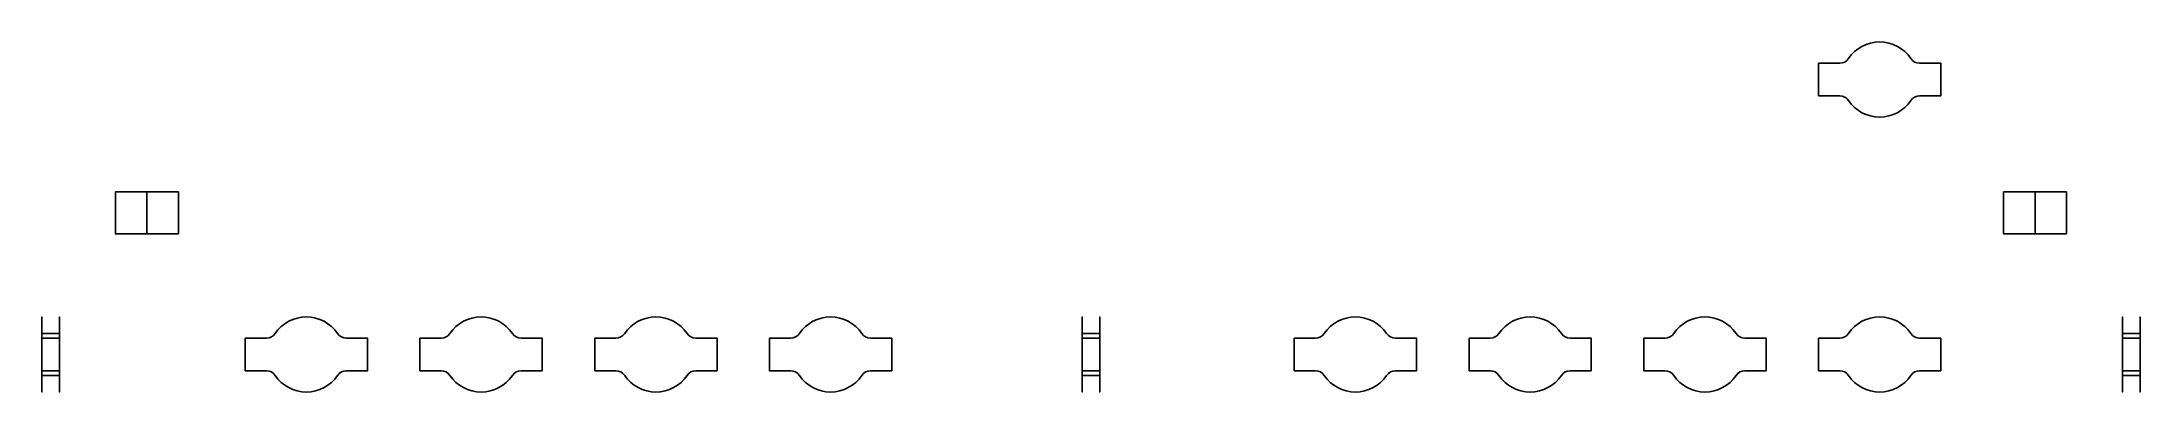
# Model space of a CAD drawing. Header units: millimetres. Extents: x 0 to 0.6, y -0.057 to 0.043.
import ezdxf

# ---------------------------------------------------------------- set-up
doc = ezdxf.new("R2010")
doc.units = ezdxf.units.MM
doc.header["$MEASUREMENT"] = 0
doc.layers.add('PERIFOREIGN+ 0', color=7, linetype='Continuous', plot=False)

msp = doc.modelspace()

# ---------------------------------------------------------------- linework, layer by layer
at = {"layer": 'PERIFOREIGN+ 0', "color": 54, "extrusion": (0, -1, 0)}
for p, q in [((0.021, -0.012, 2.06996), (0.021, 0, 2.06996)), ((0.021, -0.012, 1.19996), (0.021, 0, 1.19996)), ((0.021, -0.012, 0.33004), (0.021, 0, 0.33004)), ((0.03, -0.012, 2.06096), (0.03, 0, 2.06096)), ((0.03, -0.012, 2.07896), (0.03, 0, 2.07896)), ((0.03, -0.012, 1.19096), (0.03, 0, 1.19096)), ((0.03, -0.012, 1.20896), (0.03, 0, 1.20896)), ((0.03, -0.012, 0.32104), (0.03, 0, 0.32104)), ((0.03, -0.012, 0.33904), (0.03, 0, 0.33904)), ((0.039, -0.012, 2.06996), (0.039, 0, 2.06996)), ((0.039, -0.012, 1.19996), (0.039, 0, 1.19996)), ((0.039, -0.012, 0.33004), (0.039, 0, 0.33004)), ((0.561, -0.012, 2.06996), (0.561, 0, 2.06996)), ((0.561, -0.012, 1.19996), (0.561, 0, 1.19996)), ((0.561, -0.012, 0.33004), (0.561, 0, 0.33004)), ((0.57, -0.012, 2.06096), (0.57, 0, 2.06096)), ((0.57, -0.012, 2.07896), (0.57, 0, 2.07896)), ((0.57, -0.012, 1.19096), (0.57, 0, 1.19096)), ((0.57, -0.012, 1.20896), (0.57, 0, 1.20896)), ((0.57, -0.012, 0.32104), (0.57, 0, 0.32104)), ((0.57, -0.012, 0.33904), (0.57, 0, 0.33904)), ((0.579, -0.012, 2.06996), (0.579, 0, 2.06996)), ((0.579, -0.012, 1.19996), (0.579, 0, 1.19996)), ((0.579, -0.012, 0.33004), (0.579, 0, 0.33004))]:
    msp.add_line(p, q, dxfattribs=at)
at = {"layer": 'PERIFOREIGN+ 0', "color": 1, "extrusion": (1, 0, 0)}
for p, q in [((0, -0.0405, 2.33331), (0.005, -0.0405, 2.33331)), ((0, -0.0405, 2.31545), (0.005, -0.0405, 2.31545)), ((0, -0.0405, 2.28333), (0.005, -0.0405, 2.28333)), ((0, -0.0405, 2.26548), (0.005, -0.0405, 2.26548)), ((0, -0.0405, 2.23336), (0.005, -0.0405, 2.23336)), ((0, -0.0405, 2.21551), (0.005, -0.0405, 2.21551)), ((0, -0.0405, 2.18339), (0.005, -0.0405, 2.18339)), ((0, -0.0405, 2.16553), (0.005, -0.0405, 2.16553)), ((0, -0.0405, 1.98333), (0.005, -0.0405, 1.98333)), ((0, -0.0405, 1.96548), (0.005, -0.0405, 1.96548)), ((0, -0.0405, 1.93336), (0.005, -0.0405, 1.93336)), ((0, -0.0405, 1.91551), (0.005, -0.0405, 1.91551)), ((0, -0.0405, 1.88339), (0.005, -0.0405, 1.88339)), ((0, -0.0405, 1.86553), (0.005, -0.0405, 1.86553)), ((0, -0.0405, 1.68333), (0.005, -0.0405, 1.68333)), ((0, -0.0405, 1.66548), (0.005, -0.0405, 1.66548)), ((0, -0.0405, 1.63336), (0.005, -0.0405, 1.63336)), ((0, -0.0405, 1.61551), (0.005, -0.0405, 1.61551)), ((0, -0.0405, 1.58339), (0.005, -0.0405, 1.58339)), ((0, -0.0405, 1.56553), (0.005, -0.0405, 1.56553)), ((0, -0.0405, 1.38333), (0.005, -0.0405, 1.38333)), ((0, -0.0405, 1.36548), (0.005, -0.0405, 1.36548)), ((0, -0.0405, 1.33336), (0.005, -0.0405, 1.33336)), ((0, -0.0405, 1.31551), (0.005, -0.0405, 1.31551)), ((0, -0.0405, 1.28339), (0.005, -0.0405, 1.28339)), ((0, -0.0405, 1.26553), (0.005, -0.0405, 1.26553)), ((0, -0.0405, 1.08449), (0.005, -0.0405, 1.08449)), ((0, -0.0405, 1.06664), (0.005, -0.0405, 1.06664)), ((0, -0.0405, 1.03452), (0.005, -0.0405, 1.03452)), ((0, -0.0405, 1.01667), (0.005, -0.0405, 1.01667)), ((0, -0.0405, 0.98455), (0.005, -0.0405, 0.98455)), ((0, -0.0405, 0.96669), (0.005, -0.0405, 0.96669)), ((0, -0.0405, 0.78449), (0.005, -0.0405, 0.78449)), ((0, -0.0405, 0.76664), (0.005, -0.0405, 0.76664)), ((0, -0.0405, 0.73452), (0.005, -0.0405, 0.73452)), ((0, -0.0405, 0.71667), (0.005, -0.0405, 0.71667)), ((0, -0.0405, 0.68455), (0.005, -0.0405, 0.68455)), ((0, -0.0405, 0.66669), (0.005, -0.0405, 0.66669)), ((0, -0.0405, 0.48449), (0.005, -0.0405, 0.48449)), ((0, -0.0405, 0.46664), (0.005, -0.0405, 0.46664)), ((0, -0.0405, 0.43452), (0.005, -0.0405, 0.43452)), ((0, -0.0405, 0.41667), (0.005, -0.0405, 0.41667)), ((0, -0.0405, 0.38455), (0.005, -0.0405, 0.38455)), ((0, -0.0405, 0.36669), (0.005, -0.0405, 0.36669)), ((0, -0.0405, 0.18449), (0.005, -0.0405, 0.18449)), ((0, -0.0405, 0.16664), (0.005, -0.0405, 0.16664)), ((0, -0.0405, 0.13452), (0.005, -0.0405, 0.13452)), ((0, -0.0405, 0.11667), (0.005, -0.0405, 0.11667)), ((0, -0.0405, 0.08455), (0.005, -0.0405, 0.08455)), ((0, -0.0405, 0.06669), (0.005, -0.0405, 0.06669)), ((0, -0.0405, 2.03331), (0.005, -0.0405, 2.03331)), ((0, -0.0405, 2.01545), (0.005, -0.0405, 2.01545)), ((0, -0.0405, 1.73331), (0.005, -0.0405, 1.73331)), ((0, -0.0405, 1.71545), (0.005, -0.0405, 1.71545)), ((0, -0.0405, 1.43331), (0.005, -0.0405, 1.43331)), ((0, -0.0405, 1.41545), (0.005, -0.0405, 1.41545)), ((0, -0.0405, 1.13447), (0.005, -0.0405, 1.13447)), ((0, -0.0405, 1.11661), (0.005, -0.0405, 1.11661)), ((0, -0.0405, 0.83447), (0.005, -0.0405, 0.83447)), ((0, -0.0405, 0.81661), (0.005, -0.0405, 0.81661)), ((0, -0.0405, 0.53447), (0.005, -0.0405, 0.53447)), ((0, -0.0405, 0.51661), (0.005, -0.0405, 0.51661)), ((0, -0.0405, 0.23447), (0.005, -0.0405, 0.23447)), ((0, -0.0405, 0.21661), (0.005, -0.0405, 0.21661)), ((0, -0.04183, 2.34187), (0.005, -0.04183, 2.34187)), ((0, -0.04183, 2.3358), (0.005, -0.04183, 2.3358)), ((0, -0.04183, 2.31296), (0.005, -0.04183, 2.31296)), ((0, -0.04183, 2.30689), (0.005, -0.04183, 2.30689)), ((0, -0.04183, 2.2919), (0.005, -0.04183, 2.2919)), ((0, -0.04183, 2.28583), (0.005, -0.04183, 2.28583)), ((0, -0.04183, 2.26299), (0.005, -0.04183, 2.26299)), ((0, -0.04183, 2.25692), (0.005, -0.04183, 2.25692)), ((0, -0.04183, 2.24192), (0.005, -0.04183, 2.24192)), ((0, -0.04183, 2.23585), (0.005, -0.04183, 2.23585)), ((0, -0.04183, 2.21301), (0.005, -0.04183, 2.21301)), ((0, -0.04183, 2.20694), (0.005, -0.04183, 2.20694)), ((0, -0.04183, 2.19195), (0.005, -0.04183, 2.19195)), ((0, -0.04183, 2.18588), (0.005, -0.04183, 2.18588)), ((0, -0.04183, 2.16304), (0.005, -0.04183, 2.16304)), ((0, -0.04183, 2.15697), (0.005, -0.04183, 2.15697)), ((0, -0.04183, 1.9919), (0.005, -0.04183, 1.9919)), ((0, -0.04183, 1.98583), (0.005, -0.04183, 1.98583)), ((0, -0.04183, 1.96299), (0.005, -0.04183, 1.96299)), ((0, -0.04183, 1.95692), (0.005, -0.04183, 1.95692)), ((0, -0.04183, 1.94192), (0.005, -0.04183, 1.94192)), ((0, -0.04183, 1.93585), (0.005, -0.04183, 1.93585)), ((0, -0.04183, 1.91301), (0.005, -0.04183, 1.91301)), ((0, -0.04183, 1.90694), (0.005, -0.04183, 1.90694)), ((0, -0.04183, 1.89195), (0.005, -0.04183, 1.89195)), ((0, -0.04183, 1.88588), (0.005, -0.04183, 1.88588)), ((0, -0.04183, 1.86304), (0.005, -0.04183, 1.86304)), ((0, -0.04183, 1.85697), (0.005, -0.04183, 1.85697)), ((0, -0.04183, 1.6919), (0.005, -0.04183, 1.6919)), ((0, -0.04183, 1.68583), (0.005, -0.04183, 1.68583)), ((0, -0.04183, 1.66299), (0.005, -0.04183, 1.66299)), ((0, -0.04183, 1.65692), (0.005, -0.04183, 1.65692)), ((0, -0.04183, 1.64192), (0.005, -0.04183, 1.64192)), ((0, -0.04183, 1.63585), (0.005, -0.04183, 1.63585)), ((0, -0.04183, 1.61301), (0.005, -0.04183, 1.61301)), ((0, -0.04183, 1.60694), (0.005, -0.04183, 1.60694)), ((0, -0.04183, 1.59195), (0.005, -0.04183, 1.59195)), ((0, -0.04183, 1.58588), (0.005, -0.04183, 1.58588)), ((0, -0.04183, 1.56304), (0.005, -0.04183, 1.56304)), ((0, -0.04183, 1.55697), (0.005, -0.04183, 1.55697)), ((0, -0.04183, 1.3919), (0.005, -0.04183, 1.3919)), ((0, -0.04183, 1.38583), (0.005, -0.04183, 1.38583)), ((0, -0.04183, 1.36299), (0.005, -0.04183, 1.36299)), ((0, -0.04183, 1.35692), (0.005, -0.04183, 1.35692)), ((0, -0.04183, 1.34192), (0.005, -0.04183, 1.34192)), ((0, -0.04183, 1.33585), (0.005, -0.04183, 1.33585)), ((0, -0.04183, 1.31301), (0.005, -0.04183, 1.31301)), ((0, -0.04183, 1.30694), (0.005, -0.04183, 1.30694)), ((0, -0.04183, 1.29195), (0.005, -0.04183, 1.29195)), ((0, -0.04183, 1.28588), (0.005, -0.04183, 1.28588)), ((0, -0.04183, 1.26304), (0.005, -0.04183, 1.26304)), ((0, -0.04183, 1.25697), (0.005, -0.04183, 1.25697)), ((0, -0.04183, 1.09306), (0.005, -0.04183, 1.09306)), ((0, -0.04183, 1.08699), (0.005, -0.04183, 1.08699)), ((0, -0.04183, 1.06415), (0.005, -0.04183, 1.06415)), ((0, -0.04183, 1.05808), (0.005, -0.04183, 1.05808)), ((0, -0.04183, 1.04308), (0.005, -0.04183, 1.04308)), ((0, -0.04183, 1.03701), (0.005, -0.04183, 1.03701)), ((0, -0.04183, 1.01417), (0.005, -0.04183, 1.01417)), ((0, -0.04183, 1.0081), (0.005, -0.04183, 1.0081)), ((0, -0.04183, 0.99311), (0.005, -0.04183, 0.99311)), ((0, -0.04183, 0.98704), (0.005, -0.04183, 0.98704)), ((0, -0.04183, 0.9642), (0.005, -0.04183, 0.9642)), ((0, -0.04183, 0.95813), (0.005, -0.04183, 0.95813)), ((0, -0.04183, 0.79306), (0.005, -0.04183, 0.79306)), ((0, -0.04183, 0.78699), (0.005, -0.04183, 0.78699)), ((0, -0.04183, 0.76415), (0.005, -0.04183, 0.76415)), ((0, -0.04183, 0.75808), (0.005, -0.04183, 0.75808)), ((0, -0.04183, 0.74308), (0.005, -0.04183, 0.74308)), ((0, -0.04183, 0.73701), (0.005, -0.04183, 0.73701)), ((0, -0.04183, 0.71417), (0.005, -0.04183, 0.71417)), ((0, -0.04183, 0.7081), (0.005, -0.04183, 0.7081)), ((0, -0.04183, 0.69311), (0.005, -0.04183, 0.69311)), ((0, -0.04183, 0.68704), (0.005, -0.04183, 0.68704)), ((0, -0.04183, 0.6642), (0.005, -0.04183, 0.6642)), ((0, -0.04183, 0.65813), (0.005, -0.04183, 0.65813)), ((0, -0.04183, 0.49306), (0.005, -0.04183, 0.49306)), ((0, -0.04183, 0.48699), (0.005, -0.04183, 0.48699)), ((0, -0.04183, 0.46415), (0.005, -0.04183, 0.46415)), ((0, -0.04183, 0.45808), (0.005, -0.04183, 0.45808)), ((0, -0.04183, 0.44308), (0.005, -0.04183, 0.44308)), ((0, -0.04183, 0.43701), (0.005, -0.04183, 0.43701)), ((0, -0.04183, 0.41417), (0.005, -0.04183, 0.41417)), ((0, -0.04183, 0.4081), (0.005, -0.04183, 0.4081)), ((0, -0.04183, 0.39311), (0.005, -0.04183, 0.39311)), ((0, -0.04183, 0.38704), (0.005, -0.04183, 0.38704)), ((0, -0.04183, 0.3642), (0.005, -0.04183, 0.3642)), ((0, -0.04183, 0.35813), (0.005, -0.04183, 0.35813)), ((0, -0.04183, 0.19306), (0.005, -0.04183, 0.19306)), ((0, -0.04183, 0.18699), (0.005, -0.04183, 0.18699)), ((0, -0.04183, 0.16415), (0.005, -0.04183, 0.16415)), ((0, -0.04183, 0.15808), (0.005, -0.04183, 0.15808)), ((0, -0.04183, 0.14308), (0.005, -0.04183, 0.14308)), ((0, -0.04183, 0.13701), (0.005, -0.04183, 0.13701)), ((0, -0.04183, 0.11417), (0.005, -0.04183, 0.11417)), ((0, -0.04183, 0.1081), (0.005, -0.04183, 0.1081)), ((0, -0.04183, 0.09311), (0.005, -0.04183, 0.09311)), ((0, -0.04183, 0.08704), (0.005, -0.04183, 0.08704)), ((0, -0.04183, 0.0642), (0.005, -0.04183, 0.0642)), ((0, -0.04183, 0.05813), (0.005, -0.04183, 0.05813)), ((0, -0.04183, 2.04187), (0.005, -0.04183, 2.04187)), ((0, -0.04183, 2.0358), (0.005, -0.04183, 2.0358)), ((0, -0.04183, 2.01296), (0.005, -0.04183, 2.01296)), ((0, -0.04183, 2.00689), (0.005, -0.04183, 2.00689)), ((0, -0.04183, 1.74187), (0.005, -0.04183, 1.74187)), ((0, -0.04183, 1.7358), (0.005, -0.04183, 1.7358)), ((0, -0.04183, 1.71296), (0.005, -0.04183, 1.71296)), ((0, -0.04183, 1.70689), (0.005, -0.04183, 1.70689)), ((0, -0.04183, 1.44187), (0.005, -0.04183, 1.44187)), ((0, -0.04183, 1.4358), (0.005, -0.04183, 1.4358)), ((0, -0.04183, 1.41296), (0.005, -0.04183, 1.41296)), ((0, -0.04183, 1.40689), (0.005, -0.04183, 1.40689)), ((0, -0.04183, 1.14303), (0.005, -0.04183, 1.14303)), ((0, -0.04183, 1.13696), (0.005, -0.04183, 1.13696)), ((0, -0.04183, 1.11412), (0.005, -0.04183, 1.11412)), ((0, -0.04183, 1.10805), (0.005, -0.04183, 1.10805)), ((0, -0.04183, 0.84303), (0.005, -0.04183, 0.84303)), ((0, -0.04183, 0.83696), (0.005, -0.04183, 0.83696)), ((0, -0.04183, 0.81412), (0.005, -0.04183, 0.81412)), ((0, -0.04183, 0.80805), (0.005, -0.04183, 0.80805)), ((0, -0.04183, 0.54303), (0.005, -0.04183, 0.54303)), ((0, -0.04183, 0.53696), (0.005, -0.04183, 0.53696)), ((0, -0.04183, 0.51412), (0.005, -0.04183, 0.51412)), ((0, -0.04183, 0.50805), (0.005, -0.04183, 0.50805)), ((0, -0.04183, 0.24303), (0.005, -0.04183, 0.24303)), ((0, -0.04183, 0.23696), (0.005, -0.04183, 0.23696)), ((0, -0.04183, 0.21412), (0.005, -0.04183, 0.21412)), ((0, -0.04183, 0.20805), (0.005, -0.04183, 0.20805)), ((0.2975, -0.0405, 2.33331), (0.3025, -0.0405, 2.33331)), ((0.2975, -0.0405, 2.31545), (0.3025, -0.0405, 2.31545)), ((0.2975, -0.0405, 2.28333), (0.3025, -0.0405, 2.28333)), ((0.2975, -0.0405, 2.26548), (0.3025, -0.0405, 2.26548)), ((0.2975, -0.0405, 2.23336), (0.3025, -0.0405, 2.23336)), ((0.2975, -0.0405, 2.21551), (0.3025, -0.0405, 2.21551)), ((0.2975, -0.0405, 2.18339), (0.3025, -0.0405, 2.18339)), ((0.2975, -0.0405, 2.16553), (0.3025, -0.0405, 2.16553)), ((0.2975, -0.0405, 1.98333), (0.3025, -0.0405, 1.98333)), ((0.2975, -0.0405, 1.96548), (0.3025, -0.0405, 1.96548)), ((0.2975, -0.0405, 1.93336), (0.3025, -0.0405, 1.93336)), ((0.2975, -0.0405, 1.91551), (0.3025, -0.0405, 1.91551)), ((0.2975, -0.0405, 1.88339), (0.3025, -0.0405, 1.88339)), ((0.2975, -0.0405, 1.86553), (0.3025, -0.0405, 1.86553)), ((0.2975, -0.0405, 1.68333), (0.3025, -0.0405, 1.68333)), ((0.2975, -0.0405, 1.66548), (0.3025, -0.0405, 1.66548)), ((0.2975, -0.0405, 1.63336), (0.3025, -0.0405, 1.63336)), ((0.2975, -0.0405, 1.61551), (0.3025, -0.0405, 1.61551)), ((0.2975, -0.0405, 1.58339), (0.3025, -0.0405, 1.58339)), ((0.2975, -0.0405, 1.56553), (0.3025, -0.0405, 1.56553)), ((0.2975, -0.0405, 1.38333), (0.3025, -0.0405, 1.38333)), ((0.2975, -0.0405, 1.36548), (0.3025, -0.0405, 1.36548)), ((0.2975, -0.0405, 1.33336), (0.3025, -0.0405, 1.33336)), ((0.2975, -0.0405, 1.31551), (0.3025, -0.0405, 1.31551)), ((0.2975, -0.0405, 1.28339), (0.3025, -0.0405, 1.28339)), ((0.2975, -0.0405, 1.26553), (0.3025, -0.0405, 1.26553)), ((0.2975, -0.0405, 1.08449), (0.3025, -0.0405, 1.08449)), ((0.2975, -0.0405, 1.06664), (0.3025, -0.0405, 1.06664)), ((0.2975, -0.0405, 1.03452), (0.3025, -0.0405, 1.03452)), ((0.2975, -0.0405, 1.01667), (0.3025, -0.0405, 1.01667)), ((0.2975, -0.0405, 0.98455), (0.3025, -0.0405, 0.98455)), ((0.2975, -0.0405, 0.96669), (0.3025, -0.0405, 0.96669)), ((0.2975, -0.0405, 0.78449), (0.3025, -0.0405, 0.78449)), ((0.2975, -0.0405, 0.76664), (0.3025, -0.0405, 0.76664)), ((0.2975, -0.0405, 0.73452), (0.3025, -0.0405, 0.73452)), ((0.2975, -0.0405, 0.71667), (0.3025, -0.0405, 0.71667)), ((0.2975, -0.0405, 0.68455), (0.3025, -0.0405, 0.68455)), ((0.2975, -0.0405, 0.66669), (0.3025, -0.0405, 0.66669)), ((0.2975, -0.0405, 0.48449), (0.3025, -0.0405, 0.48449)), ((0.2975, -0.0405, 0.46664), (0.3025, -0.0405, 0.46664)), ((0.2975, -0.0405, 0.43452), (0.3025, -0.0405, 0.43452)), ((0.2975, -0.0405, 0.41667), (0.3025, -0.0405, 0.41667)), ((0.2975, -0.0405, 0.38455), (0.3025, -0.0405, 0.38455)), ((0.2975, -0.0405, 0.36669), (0.3025, -0.0405, 0.36669)), ((0.2975, -0.0405, 0.18449), (0.3025, -0.0405, 0.18449)), ((0.2975, -0.0405, 0.16664), (0.3025, -0.0405, 0.16664)), ((0.2975, -0.0405, 0.13452), (0.3025, -0.0405, 0.13452)), ((0.2975, -0.0405, 0.11667), (0.3025, -0.0405, 0.11667)), ((0.2975, -0.0405, 0.08455), (0.3025, -0.0405, 0.08455)), ((0.2975, -0.0405, 0.06669), (0.3025, -0.0405, 0.06669)), ((0.2975, -0.0405, 2.03331), (0.3025, -0.0405, 2.03331)), ((0.2975, -0.0405, 2.01545), (0.3025, -0.0405, 2.01545)), ((0.2975, -0.0405, 1.73331), (0.3025, -0.0405, 1.73331)), ((0.2975, -0.0405, 1.71545), (0.3025, -0.0405, 1.71545)), ((0.2975, -0.0405, 1.43331), (0.3025, -0.0405, 1.43331)), ((0.2975, -0.0405, 1.41545), (0.3025, -0.0405, 1.41545)), ((0.2975, -0.0405, 1.13447), (0.3025, -0.0405, 1.13447)), ((0.2975, -0.0405, 1.11661), (0.3025, -0.0405, 1.11661)), ((0.2975, -0.0405, 0.83447), (0.3025, -0.0405, 0.83447)), ((0.2975, -0.0405, 0.81661), (0.3025, -0.0405, 0.81661)), ((0.2975, -0.0405, 0.53447), (0.3025, -0.0405, 0.53447)), ((0.2975, -0.0405, 0.51661), (0.3025, -0.0405, 0.51661)), ((0.2975, -0.0405, 0.23447), (0.3025, -0.0405, 0.23447)), ((0.2975, -0.0405, 0.21661), (0.3025, -0.0405, 0.21661)), ((0.2975, -0.04183, 2.34187), (0.3025, -0.04183, 2.34187)), ((0.2975, -0.04183, 2.3358), (0.3025, -0.04183, 2.3358)), ((0.2975, -0.04183, 2.31296), (0.3025, -0.04183, 2.31296)), ((0.2975, -0.04183, 2.30689), (0.3025, -0.04183, 2.30689)), ((0.2975, -0.04183, 2.2919), (0.3025, -0.04183, 2.2919)), ((0.2975, -0.04183, 2.28583), (0.3025, -0.04183, 2.28583)), ((0.2975, -0.04183, 2.26299), (0.3025, -0.04183, 2.26299)), ((0.2975, -0.04183, 2.25692), (0.3025, -0.04183, 2.25692)), ((0.2975, -0.04183, 2.24192), (0.3025, -0.04183, 2.24192)), ((0.2975, -0.04183, 2.23585), (0.3025, -0.04183, 2.23585)), ((0.2975, -0.04183, 2.21301), (0.3025, -0.04183, 2.21301)), ((0.2975, -0.04183, 2.20694), (0.3025, -0.04183, 2.20694)), ((0.2975, -0.04183, 2.19195), (0.3025, -0.04183, 2.19195)), ((0.2975, -0.04183, 2.18588), (0.3025, -0.04183, 2.18588)), ((0.2975, -0.04183, 2.16304), (0.3025, -0.04183, 2.16304)), ((0.2975, -0.04183, 2.15697), (0.3025, -0.04183, 2.15697)), ((0.2975, -0.04183, 1.9919), (0.3025, -0.04183, 1.9919)), ((0.2975, -0.04183, 1.98583), (0.3025, -0.04183, 1.98583)), ((0.2975, -0.04183, 1.96299), (0.3025, -0.04183, 1.96299)), ((0.2975, -0.04183, 1.95692), (0.3025, -0.04183, 1.95692)), ((0.2975, -0.04183, 1.94192), (0.3025, -0.04183, 1.94192)), ((0.2975, -0.04183, 1.93585), (0.3025, -0.04183, 1.93585)), ((0.2975, -0.04183, 1.91301), (0.3025, -0.04183, 1.91301)), ((0.2975, -0.04183, 1.90694), (0.3025, -0.04183, 1.90694)), ((0.2975, -0.04183, 1.89195), (0.3025, -0.04183, 1.89195)), ((0.2975, -0.04183, 1.88588), (0.3025, -0.04183, 1.88588)), ((0.2975, -0.04183, 1.86304), (0.3025, -0.04183, 1.86304)), ((0.2975, -0.04183, 1.85697), (0.3025, -0.04183, 1.85697)), ((0.2975, -0.04183, 1.6919), (0.3025, -0.04183, 1.6919)), ((0.2975, -0.04183, 1.68583), (0.3025, -0.04183, 1.68583)), ((0.2975, -0.04183, 1.66299), (0.3025, -0.04183, 1.66299)), ((0.2975, -0.04183, 1.65692), (0.3025, -0.04183, 1.65692)), ((0.2975, -0.04183, 1.64192), (0.3025, -0.04183, 1.64192)), ((0.2975, -0.04183, 1.63585), (0.3025, -0.04183, 1.63585)), ((0.2975, -0.04183, 1.61301), (0.3025, -0.04183, 1.61301)), ((0.2975, -0.04183, 1.60694), (0.3025, -0.04183, 1.60694)), ((0.2975, -0.04183, 1.59195), (0.3025, -0.04183, 1.59195)), ((0.2975, -0.04183, 1.58588), (0.3025, -0.04183, 1.58588)), ((0.2975, -0.04183, 1.56304), (0.3025, -0.04183, 1.56304)), ((0.2975, -0.04183, 1.55697), (0.3025, -0.04183, 1.55697)), ((0.2975, -0.04183, 1.3919), (0.3025, -0.04183, 1.3919)), ((0.2975, -0.04183, 1.38583), (0.3025, -0.04183, 1.38583)), ((0.2975, -0.04183, 1.36299), (0.3025, -0.04183, 1.36299)), ((0.2975, -0.04183, 1.35692), (0.3025, -0.04183, 1.35692)), ((0.2975, -0.04183, 1.34192), (0.3025, -0.04183, 1.34192)), ((0.2975, -0.04183, 1.33585), (0.3025, -0.04183, 1.33585)), ((0.2975, -0.04183, 1.31301), (0.3025, -0.04183, 1.31301)), ((0.2975, -0.04183, 1.30694), (0.3025, -0.04183, 1.30694)), ((0.2975, -0.04183, 1.29195), (0.3025, -0.04183, 1.29195)), ((0.2975, -0.04183, 1.28588), (0.3025, -0.04183, 1.28588)), ((0.2975, -0.04183, 1.26304), (0.3025, -0.04183, 1.26304)), ((0.2975, -0.04183, 1.25697), (0.3025, -0.04183, 1.25697)), ((0.2975, -0.04183, 1.09306), (0.3025, -0.04183, 1.09306)), ((0.2975, -0.04183, 1.08699), (0.3025, -0.04183, 1.08699)), ((0.2975, -0.04183, 1.06415), (0.3025, -0.04183, 1.06415)), ((0.2975, -0.04183, 1.05808), (0.3025, -0.04183, 1.05808)), ((0.2975, -0.04183, 1.04308), (0.3025, -0.04183, 1.04308)), ((0.2975, -0.04183, 1.03701), (0.3025, -0.04183, 1.03701)), ((0.2975, -0.04183, 1.01417), (0.3025, -0.04183, 1.01417)), ((0.2975, -0.04183, 1.0081), (0.3025, -0.04183, 1.0081)), ((0.2975, -0.04183, 0.99311), (0.3025, -0.04183, 0.99311)), ((0.2975, -0.04183, 0.98704), (0.3025, -0.04183, 0.98704)), ((0.2975, -0.04183, 0.9642), (0.3025, -0.04183, 0.9642)), ((0.2975, -0.04183, 0.95813), (0.3025, -0.04183, 0.95813)), ((0.2975, -0.04183, 0.79306), (0.3025, -0.04183, 0.79306)), ((0.2975, -0.04183, 0.78699), (0.3025, -0.04183, 0.78699)), ((0.2975, -0.04183, 0.76415), (0.3025, -0.04183, 0.76415)), ((0.2975, -0.04183, 0.75808), (0.3025, -0.04183, 0.75808)), ((0.2975, -0.04183, 0.74308), (0.3025, -0.04183, 0.74308)), ((0.2975, -0.04183, 0.73701), (0.3025, -0.04183, 0.73701)), ((0.2975, -0.04183, 0.71417), (0.3025, -0.04183, 0.71417)), ((0.2975, -0.04183, 0.7081), (0.3025, -0.04183, 0.7081)), ((0.2975, -0.04183, 0.69311), (0.3025, -0.04183, 0.69311)), ((0.2975, -0.04183, 0.68704), (0.3025, -0.04183, 0.68704)), ((0.2975, -0.04183, 0.6642), (0.3025, -0.04183, 0.6642)), ((0.2975, -0.04183, 0.65813), (0.3025, -0.04183, 0.65813)), ((0.2975, -0.04183, 0.49306), (0.3025, -0.04183, 0.49306)), ((0.2975, -0.04183, 0.48699), (0.3025, -0.04183, 0.48699)), ((0.2975, -0.04183, 0.46415), (0.3025, -0.04183, 0.46415)), ((0.2975, -0.04183, 0.45808), (0.3025, -0.04183, 0.45808)), ((0.2975, -0.04183, 0.44308), (0.3025, -0.04183, 0.44308)), ((0.2975, -0.04183, 0.43701), (0.3025, -0.04183, 0.43701)), ((0.2975, -0.04183, 0.41417), (0.3025, -0.04183, 0.41417)), ((0.2975, -0.04183, 0.4081), (0.3025, -0.04183, 0.4081)), ((0.2975, -0.04183, 0.39311), (0.3025, -0.04183, 0.39311)), ((0.2975, -0.04183, 0.38704), (0.3025, -0.04183, 0.38704)), ((0.2975, -0.04183, 0.3642), (0.3025, -0.04183, 0.3642)), ((0.2975, -0.04183, 0.35813), (0.3025, -0.04183, 0.35813)), ((0.2975, -0.04183, 0.19306), (0.3025, -0.04183, 0.19306)), ((0.2975, -0.04183, 0.18699), (0.3025, -0.04183, 0.18699)), ((0.2975, -0.04183, 0.16415), (0.3025, -0.04183, 0.16415)), ((0.2975, -0.04183, 0.15808), (0.3025, -0.04183, 0.15808)), ((0.2975, -0.04183, 0.14308), (0.3025, -0.04183, 0.14308)), ((0.2975, -0.04183, 0.13701), (0.3025, -0.04183, 0.13701)), ((0.2975, -0.04183, 0.11417), (0.3025, -0.04183, 0.11417)), ((0.2975, -0.04183, 0.1081), (0.3025, -0.04183, 0.1081)), ((0.2975, -0.04183, 0.09311), (0.3025, -0.04183, 0.09311)), ((0.2975, -0.04183, 0.08704), (0.3025, -0.04183, 0.08704)), ((0.2975, -0.04183, 0.0642), (0.3025, -0.04183, 0.0642)), ((0.2975, -0.04183, 0.05813), (0.3025, -0.04183, 0.05813)), ((0.2975, -0.04183, 2.04187), (0.3025, -0.04183, 2.04187)), ((0.2975, -0.04183, 2.0358), (0.3025, -0.04183, 2.0358)), ((0.2975, -0.04183, 2.01296), (0.3025, -0.04183, 2.01296)), ((0.2975, -0.04183, 2.00689), (0.3025, -0.04183, 2.00689)), ((0.2975, -0.04183, 1.74187), (0.3025, -0.04183, 1.74187)), ((0.2975, -0.04183, 1.7358), (0.3025, -0.04183, 1.7358)), ((0.2975, -0.04183, 1.71296), (0.3025, -0.04183, 1.71296)), ((0.2975, -0.04183, 1.70689), (0.3025, -0.04183, 1.70689)), ((0.2975, -0.04183, 1.44187), (0.3025, -0.04183, 1.44187)), ((0.2975, -0.04183, 1.4358), (0.3025, -0.04183, 1.4358)), ((0.2975, -0.04183, 1.41296), (0.3025, -0.04183, 1.41296)), ((0.2975, -0.04183, 1.40689), (0.3025, -0.04183, 1.40689)), ((0.2975, -0.04183, 1.14303), (0.3025, -0.04183, 1.14303)), ((0.2975, -0.04183, 1.13696), (0.3025, -0.04183, 1.13696)), ((0.2975, -0.04183, 1.11412), (0.3025, -0.04183, 1.11412)), ((0.2975, -0.04183, 1.10805), (0.3025, -0.04183, 1.10805)), ((0.2975, -0.04183, 0.84303), (0.3025, -0.04183, 0.84303)), ((0.2975, -0.04183, 0.83696), (0.3025, -0.04183, 0.83696)), ((0.2975, -0.04183, 0.81412), (0.3025, -0.04183, 0.81412)), ((0.2975, -0.04183, 0.80805), (0.3025, -0.04183, 0.80805)), ((0.2975, -0.04183, 0.54303), (0.3025, -0.04183, 0.54303)), ((0.2975, -0.04183, 0.53696), (0.3025, -0.04183, 0.53696)), ((0.2975, -0.04183, 0.51412), (0.3025, -0.04183, 0.51412)), ((0.2975, -0.04183, 0.50805), (0.3025, -0.04183, 0.50805)), ((0.2975, -0.04183, 0.24303), (0.3025, -0.04183, 0.24303)), ((0.2975, -0.04183, 0.23696), (0.3025, -0.04183, 0.23696)), ((0.2975, -0.04183, 0.21412), (0.3025, -0.04183, 0.21412)), ((0.2975, -0.04183, 0.20805), (0.3025, -0.04183, 0.20805)), ((0.595, -0.0405, 2.33331), (0.6, -0.0405, 2.33331)), ((0.595, -0.0405, 2.31545), (0.6, -0.0405, 2.31545)), ((0.595, -0.0405, 2.28333), (0.6, -0.0405, 2.28333)), ((0.595, -0.0405, 2.26548), (0.6, -0.0405, 2.26548)), ((0.595, -0.0405, 2.23336), (0.6, -0.0405, 2.23336)), ((0.595, -0.0405, 2.21551), (0.6, -0.0405, 2.21551)), ((0.595, -0.0405, 2.18339), (0.6, -0.0405, 2.18339)), ((0.595, -0.0405, 2.16553), (0.6, -0.0405, 2.16553)), ((0.595, -0.0405, 1.98333), (0.6, -0.0405, 1.98333)), ((0.595, -0.0405, 1.96548), (0.6, -0.0405, 1.96548)), ((0.595, -0.0405, 1.93336), (0.6, -0.0405, 1.93336)), ((0.595, -0.0405, 1.91551), (0.6, -0.0405, 1.91551)), ((0.595, -0.0405, 1.88339), (0.6, -0.0405, 1.88339)), ((0.595, -0.0405, 1.86553), (0.6, -0.0405, 1.86553)), ((0.595, -0.0405, 1.68333), (0.6, -0.0405, 1.68333)), ((0.595, -0.0405, 1.66548), (0.6, -0.0405, 1.66548)), ((0.595, -0.0405, 1.63336), (0.6, -0.0405, 1.63336)), ((0.595, -0.0405, 1.61551), (0.6, -0.0405, 1.61551)), ((0.595, -0.0405, 1.58339), (0.6, -0.0405, 1.58339)), ((0.595, -0.0405, 1.56553), (0.6, -0.0405, 1.56553)), ((0.595, -0.0405, 1.38333), (0.6, -0.0405, 1.38333)), ((0.595, -0.0405, 1.36548), (0.6, -0.0405, 1.36548)), ((0.595, -0.0405, 1.33336), (0.6, -0.0405, 1.33336)), ((0.595, -0.0405, 1.31551), (0.6, -0.0405, 1.31551)), ((0.595, -0.0405, 1.28339), (0.6, -0.0405, 1.28339)), ((0.595, -0.0405, 1.26553), (0.6, -0.0405, 1.26553)), ((0.595, -0.0405, 1.08449), (0.6, -0.0405, 1.08449)), ((0.595, -0.0405, 1.06664), (0.6, -0.0405, 1.06664)), ((0.595, -0.0405, 1.03452), (0.6, -0.0405, 1.03452)), ((0.595, -0.0405, 1.01667), (0.6, -0.0405, 1.01667)), ((0.595, -0.0405, 0.98455), (0.6, -0.0405, 0.98455)), ((0.595, -0.0405, 0.96669), (0.6, -0.0405, 0.96669)), ((0.595, -0.0405, 0.78449), (0.6, -0.0405, 0.78449)), ((0.595, -0.0405, 0.76664), (0.6, -0.0405, 0.76664)), ((0.595, -0.0405, 0.73452), (0.6, -0.0405, 0.73452)), ((0.595, -0.0405, 0.71667), (0.6, -0.0405, 0.71667)), ((0.595, -0.0405, 0.68455), (0.6, -0.0405, 0.68455)), ((0.595, -0.0405, 0.66669), (0.6, -0.0405, 0.66669)), ((0.595, -0.0405, 0.48449), (0.6, -0.0405, 0.48449)), ((0.595, -0.0405, 0.46664), (0.6, -0.0405, 0.46664)), ((0.595, -0.0405, 0.43452), (0.6, -0.0405, 0.43452)), ((0.595, -0.0405, 0.41667), (0.6, -0.0405, 0.41667)), ((0.595, -0.0405, 0.38455), (0.6, -0.0405, 0.38455)), ((0.595, -0.0405, 0.36669), (0.6, -0.0405, 0.36669)), ((0.595, -0.0405, 0.18449), (0.6, -0.0405, 0.18449)), ((0.595, -0.0405, 0.16664), (0.6, -0.0405, 0.16664)), ((0.595, -0.0405, 0.13452), (0.6, -0.0405, 0.13452)), ((0.595, -0.0405, 0.11667), (0.6, -0.0405, 0.11667)), ((0.595, -0.0405, 0.08455), (0.6, -0.0405, 0.08455)), ((0.595, -0.0405, 0.06669), (0.6, -0.0405, 0.06669)), ((0.595, -0.0405, 2.03331), (0.6, -0.0405, 2.03331)), ((0.595, -0.0405, 2.01545), (0.6, -0.0405, 2.01545)), ((0.595, -0.0405, 1.73331), (0.6, -0.0405, 1.73331)), ((0.595, -0.0405, 1.71545), (0.6, -0.0405, 1.71545)), ((0.595, -0.0405, 1.43331), (0.6, -0.0405, 1.43331)), ((0.595, -0.0405, 1.41545), (0.6, -0.0405, 1.41545)), ((0.595, -0.0405, 1.13447), (0.6, -0.0405, 1.13447)), ((0.595, -0.0405, 1.11661), (0.6, -0.0405, 1.11661)), ((0.595, -0.0405, 0.83447), (0.6, -0.0405, 0.83447)), ((0.595, -0.0405, 0.81661), (0.6, -0.0405, 0.81661)), ((0.595, -0.0405, 0.53447), (0.6, -0.0405, 0.53447)), ((0.595, -0.0405, 0.51661), (0.6, -0.0405, 0.51661)), ((0.595, -0.0405, 0.23447), (0.6, -0.0405, 0.23447)), ((0.595, -0.0405, 0.21661), (0.6, -0.0405, 0.21661)), ((0.595, -0.04183, 2.34187), (0.6, -0.04183, 2.34187)), ((0.595, -0.04183, 2.3358), (0.6, -0.04183, 2.3358)), ((0.595, -0.04183, 2.31296), (0.6, -0.04183, 2.31296)), ((0.595, -0.04183, 2.30689), (0.6, -0.04183, 2.30689)), ((0.595, -0.04183, 2.2919), (0.6, -0.04183, 2.2919)), ((0.595, -0.04183, 2.28583), (0.6, -0.04183, 2.28583)), ((0.595, -0.04183, 2.26299), (0.6, -0.04183, 2.26299)), ((0.595, -0.04183, 2.25692), (0.6, -0.04183, 2.25692)), ((0.595, -0.04183, 2.24192), (0.6, -0.04183, 2.24192)), ((0.595, -0.04183, 2.23585), (0.6, -0.04183, 2.23585)), ((0.595, -0.04183, 2.21301), (0.6, -0.04183, 2.21301)), ((0.595, -0.04183, 2.20694), (0.6, -0.04183, 2.20694)), ((0.595, -0.04183, 2.19195), (0.6, -0.04183, 2.19195)), ((0.595, -0.04183, 2.18588), (0.6, -0.04183, 2.18588)), ((0.595, -0.04183, 2.16304), (0.6, -0.04183, 2.16304)), ((0.595, -0.04183, 2.15697), (0.6, -0.04183, 2.15697)), ((0.595, -0.04183, 1.9919), (0.6, -0.04183, 1.9919)), ((0.595, -0.04183, 1.98583), (0.6, -0.04183, 1.98583)), ((0.595, -0.04183, 1.96299), (0.6, -0.04183, 1.96299)), ((0.595, -0.04183, 1.95692), (0.6, -0.04183, 1.95692)), ((0.595, -0.04183, 1.94192), (0.6, -0.04183, 1.94192)), ((0.595, -0.04183, 1.93585), (0.6, -0.04183, 1.93585)), ((0.595, -0.04183, 1.91301), (0.6, -0.04183, 1.91301)), ((0.595, -0.04183, 1.90694), (0.6, -0.04183, 1.90694)), ((0.595, -0.04183, 1.89195), (0.6, -0.04183, 1.89195)), ((0.595, -0.04183, 1.88588), (0.6, -0.04183, 1.88588)), ((0.595, -0.04183, 1.86304), (0.6, -0.04183, 1.86304)), ((0.595, -0.04183, 1.85697), (0.6, -0.04183, 1.85697)), ((0.595, -0.04183, 1.6919), (0.6, -0.04183, 1.6919)), ((0.595, -0.04183, 1.68583), (0.6, -0.04183, 1.68583)), ((0.595, -0.04183, 1.66299), (0.6, -0.04183, 1.66299)), ((0.595, -0.04183, 1.65692), (0.6, -0.04183, 1.65692)), ((0.595, -0.04183, 1.64192), (0.6, -0.04183, 1.64192)), ((0.595, -0.04183, 1.63585), (0.6, -0.04183, 1.63585)), ((0.595, -0.04183, 1.61301), (0.6, -0.04183, 1.61301)), ((0.595, -0.04183, 1.60694), (0.6, -0.04183, 1.60694)), ((0.595, -0.04183, 1.59195), (0.6, -0.04183, 1.59195)), ((0.595, -0.04183, 1.58588), (0.6, -0.04183, 1.58588)), ((0.595, -0.04183, 1.56304), (0.6, -0.04183, 1.56304)), ((0.595, -0.04183, 1.55697), (0.6, -0.04183, 1.55697)), ((0.595, -0.04183, 1.3919), (0.6, -0.04183, 1.3919)), ((0.595, -0.04183, 1.38583), (0.6, -0.04183, 1.38583)), ((0.595, -0.04183, 1.36299), (0.6, -0.04183, 1.36299)), ((0.595, -0.04183, 1.35692), (0.6, -0.04183, 1.35692)), ((0.595, -0.04183, 1.34192), (0.6, -0.04183, 1.34192)), ((0.595, -0.04183, 1.33585), (0.6, -0.04183, 1.33585)), ((0.595, -0.04183, 1.31301), (0.6, -0.04183, 1.31301)), ((0.595, -0.04183, 1.30694), (0.6, -0.04183, 1.30694)), ((0.595, -0.04183, 1.29195), (0.6, -0.04183, 1.29195)), ((0.595, -0.04183, 1.28588), (0.6, -0.04183, 1.28588)), ((0.595, -0.04183, 1.26304), (0.6, -0.04183, 1.26304)), ((0.595, -0.04183, 1.25697), (0.6, -0.04183, 1.25697)), ((0.595, -0.04183, 1.09306), (0.6, -0.04183, 1.09306)), ((0.595, -0.04183, 1.08699), (0.6, -0.04183, 1.08699)), ((0.595, -0.04183, 1.06415), (0.6, -0.04183, 1.06415)), ((0.595, -0.04183, 1.05808), (0.6, -0.04183, 1.05808)), ((0.595, -0.04183, 1.04308), (0.6, -0.04183, 1.04308)), ((0.595, -0.04183, 1.03701), (0.6, -0.04183, 1.03701)), ((0.595, -0.04183, 1.01417), (0.6, -0.04183, 1.01417)), ((0.595, -0.04183, 1.0081), (0.6, -0.04183, 1.0081)), ((0.595, -0.04183, 0.99311), (0.6, -0.04183, 0.99311)), ((0.595, -0.04183, 0.98704), (0.6, -0.04183, 0.98704)), ((0.595, -0.04183, 0.9642), (0.6, -0.04183, 0.9642)), ((0.595, -0.04183, 0.95813), (0.6, -0.04183, 0.95813)), ((0.595, -0.04183, 0.79306), (0.6, -0.04183, 0.79306)), ((0.595, -0.04183, 0.78699), (0.6, -0.04183, 0.78699)), ((0.595, -0.04183, 0.76415), (0.6, -0.04183, 0.76415)), ((0.595, -0.04183, 0.75808), (0.6, -0.04183, 0.75808)), ((0.595, -0.04183, 0.74308), (0.6, -0.04183, 0.74308)), ((0.595, -0.04183, 0.73701), (0.6, -0.04183, 0.73701)), ((0.595, -0.04183, 0.71417), (0.6, -0.04183, 0.71417)), ((0.595, -0.04183, 0.7081), (0.6, -0.04183, 0.7081)), ((0.595, -0.04183, 0.69311), (0.6, -0.04183, 0.69311)), ((0.595, -0.04183, 0.68704), (0.6, -0.04183, 0.68704)), ((0.595, -0.04183, 0.6642), (0.6, -0.04183, 0.6642)), ((0.595, -0.04183, 0.65813), (0.6, -0.04183, 0.65813)), ((0.595, -0.04183, 0.49306), (0.6, -0.04183, 0.49306)), ((0.595, -0.04183, 0.48699), (0.6, -0.04183, 0.48699)), ((0.595, -0.04183, 0.46415), (0.6, -0.04183, 0.46415)), ((0.595, -0.04183, 0.45808), (0.6, -0.04183, 0.45808)), ((0.595, -0.04183, 0.44308), (0.6, -0.04183, 0.44308)), ((0.595, -0.04183, 0.43701), (0.6, -0.04183, 0.43701)), ((0.595, -0.04183, 0.41417), (0.6, -0.04183, 0.41417)), ((0.595, -0.04183, 0.4081), (0.6, -0.04183, 0.4081)), ((0.595, -0.04183, 0.39311), (0.6, -0.04183, 0.39311)), ((0.595, -0.04183, 0.38704), (0.6, -0.04183, 0.38704)), ((0.595, -0.04183, 0.3642), (0.6, -0.04183, 0.3642)), ((0.595, -0.04183, 0.35813), (0.6, -0.04183, 0.35813)), ((0.595, -0.04183, 0.19306), (0.6, -0.04183, 0.19306)), ((0.595, -0.04183, 0.18699), (0.6, -0.04183, 0.18699)), ((0.595, -0.04183, 0.16415), (0.6, -0.04183, 0.16415)), ((0.595, -0.04183, 0.15808), (0.6, -0.04183, 0.15808)), ((0.595, -0.04183, 0.14308), (0.6, -0.04183, 0.14308)), ((0.595, -0.04183, 0.13701), (0.6, -0.04183, 0.13701)), ((0.595, -0.04183, 0.11417), (0.6, -0.04183, 0.11417)), ((0.595, -0.04183, 0.1081), (0.6, -0.04183, 0.1081)), ((0.595, -0.04183, 0.09311), (0.6, -0.04183, 0.09311)), ((0.595, -0.04183, 0.08704), (0.6, -0.04183, 0.08704)), ((0.595, -0.04183, 0.0642), (0.6, -0.04183, 0.0642)), ((0.595, -0.04183, 0.05813), (0.6, -0.04183, 0.05813)), ((0.595, -0.04183, 2.04187), (0.6, -0.04183, 2.04187)), ((0.595, -0.04183, 2.0358), (0.6, -0.04183, 2.0358)), ((0.595, -0.04183, 2.01296), (0.6, -0.04183, 2.01296)), ((0.595, -0.04183, 2.00689), (0.6, -0.04183, 2.00689)), ((0.595, -0.04183, 1.74187), (0.6, -0.04183, 1.74187)), ((0.595, -0.04183, 1.7358), (0.6, -0.04183, 1.7358)), ((0.595, -0.04183, 1.71296), (0.6, -0.04183, 1.71296)), ((0.595, -0.04183, 1.70689), (0.6, -0.04183, 1.70689)), ((0.595, -0.04183, 1.44187), (0.6, -0.04183, 1.44187)), ((0.595, -0.04183, 1.4358), (0.6, -0.04183, 1.4358)), ((0.595, -0.04183, 1.41296), (0.6, -0.04183, 1.41296)), ((0.595, -0.04183, 1.40689), (0.6, -0.04183, 1.40689)), ((0.595, -0.04183, 1.14303), (0.6, -0.04183, 1.14303)), ((0.595, -0.04183, 1.13696), (0.6, -0.04183, 1.13696)), ((0.595, -0.04183, 1.11412), (0.6, -0.04183, 1.11412)), ((0.595, -0.04183, 1.10805), (0.6, -0.04183, 1.10805)), ((0.595, -0.04183, 0.84303), (0.6, -0.04183, 0.84303)), ((0.595, -0.04183, 0.83696), (0.6, -0.04183, 0.83696)), ((0.595, -0.04183, 0.81412), (0.6, -0.04183, 0.81412)), ((0.595, -0.04183, 0.80805), (0.6, -0.04183, 0.80805)), ((0.595, -0.04183, 0.54303), (0.6, -0.04183, 0.54303)), ((0.595, -0.04183, 0.53696), (0.6, -0.04183, 0.53696)), ((0.595, -0.04183, 0.51412), (0.6, -0.04183, 0.51412)), ((0.595, -0.04183, 0.50805), (0.6, -0.04183, 0.50805)), ((0.595, -0.04183, 0.24303), (0.6, -0.04183, 0.24303)), ((0.595, -0.04183, 0.23696), (0.6, -0.04183, 0.23696)), ((0.595, -0.04183, 0.21412), (0.6, -0.04183, 0.21412)), ((0.595, -0.04183, 0.20805), (0.6, -0.04183, 0.20805)), ((0, -0.05112, 2.34187), (0.005, -0.05112, 2.34187)), ((0, -0.05112, 2.30689), (0.005, -0.05112, 2.30689)), ((0, -0.05112, 2.31296), (0.005, -0.05112, 2.31296)), ((0, -0.05112, 2.3358), (0.005, -0.05112, 2.3358)), ((0, -0.05112, 2.2919), (0.005, -0.05112, 2.2919)), ((0, -0.05112, 2.25692), (0.005, -0.05112, 2.25692)), ((0, -0.05112, 2.26299), (0.005, -0.05112, 2.26299)), ((0, -0.05112, 2.28583), (0.005, -0.05112, 2.28583)), ((0, -0.05112, 2.24192), (0.005, -0.05112, 2.24192)), ((0, -0.05112, 2.20694), (0.005, -0.05112, 2.20694)), ((0, -0.05112, 2.21301), (0.005, -0.05112, 2.21301)), ((0, -0.05112, 2.23585), (0.005, -0.05112, 2.23585)), ((0, -0.05112, 2.19195), (0.005, -0.05112, 2.19195)), ((0, -0.05112, 2.15697), (0.005, -0.05112, 2.15697)), ((0, -0.05112, 2.16304), (0.005, -0.05112, 2.16304)), ((0, -0.05112, 2.18588), (0.005, -0.05112, 2.18588)), ((0, -0.05112, 1.9919), (0.005, -0.05112, 1.9919)), ((0, -0.05112, 1.95692), (0.005, -0.05112, 1.95692)), ((0, -0.05112, 1.96299), (0.005, -0.05112, 1.96299)), ((0, -0.05112, 1.98583), (0.005, -0.05112, 1.98583)), ((0, -0.05112, 1.94192), (0.005, -0.05112, 1.94192)), ((0, -0.05112, 1.90694), (0.005, -0.05112, 1.90694)), ((0, -0.05112, 1.91301), (0.005, -0.05112, 1.91301)), ((0, -0.05112, 1.93585), (0.005, -0.05112, 1.93585)), ((0, -0.05112, 1.89195), (0.005, -0.05112, 1.89195)), ((0, -0.05112, 1.85697), (0.005, -0.05112, 1.85697)), ((0, -0.05112, 1.86304), (0.005, -0.05112, 1.86304)), ((0, -0.05112, 1.88588), (0.005, -0.05112, 1.88588)), ((0, -0.05112, 1.6919), (0.005, -0.05112, 1.6919)), ((0, -0.05112, 1.65692), (0.005, -0.05112, 1.65692)), ((0, -0.05112, 1.66299), (0.005, -0.05112, 1.66299)), ((0, -0.05112, 1.68583), (0.005, -0.05112, 1.68583)), ((0, -0.05112, 1.64192), (0.005, -0.05112, 1.64192)), ((0, -0.05112, 1.60694), (0.005, -0.05112, 1.60694)), ((0, -0.05112, 1.61301), (0.005, -0.05112, 1.61301)), ((0, -0.05112, 1.63585), (0.005, -0.05112, 1.63585)), ((0, -0.05112, 1.59195), (0.005, -0.05112, 1.59195)), ((0, -0.05112, 1.55697), (0.005, -0.05112, 1.55697)), ((0, -0.05112, 1.56304), (0.005, -0.05112, 1.56304)), ((0, -0.05112, 1.58588), (0.005, -0.05112, 1.58588)), ((0, -0.05112, 1.3919), (0.005, -0.05112, 1.3919)), ((0, -0.05112, 1.35692), (0.005, -0.05112, 1.35692)), ((0, -0.05112, 1.36299), (0.005, -0.05112, 1.36299)), ((0, -0.05112, 1.38583), (0.005, -0.05112, 1.38583)), ((0, -0.05112, 1.34192), (0.005, -0.05112, 1.34192)), ((0, -0.05112, 1.30694), (0.005, -0.05112, 1.30694)), ((0, -0.05112, 1.31301), (0.005, -0.05112, 1.31301)), ((0, -0.05112, 1.33585), (0.005, -0.05112, 1.33585)), ((0, -0.05112, 1.29195), (0.005, -0.05112, 1.29195)), ((0, -0.05112, 1.25697), (0.005, -0.05112, 1.25697)), ((0, -0.05112, 1.26304), (0.005, -0.05112, 1.26304)), ((0, -0.05112, 1.28588), (0.005, -0.05112, 1.28588)), ((0, -0.05112, 1.09306), (0.005, -0.05112, 1.09306)), ((0, -0.05112, 1.05808), (0.005, -0.05112, 1.05808)), ((0, -0.05112, 1.06415), (0.005, -0.05112, 1.06415)), ((0, -0.05112, 1.08699), (0.005, -0.05112, 1.08699)), ((0, -0.05112, 1.04308), (0.005, -0.05112, 1.04308)), ((0, -0.05112, 1.0081), (0.005, -0.05112, 1.0081)), ((0, -0.05112, 1.01417), (0.005, -0.05112, 1.01417)), ((0, -0.05112, 1.03701), (0.005, -0.05112, 1.03701)), ((0, -0.05112, 0.99311), (0.005, -0.05112, 0.99311)), ((0, -0.05112, 0.95813), (0.005, -0.05112, 0.95813)), ((0, -0.05112, 0.9642), (0.005, -0.05112, 0.9642)), ((0, -0.05112, 0.98704), (0.005, -0.05112, 0.98704)), ((0, -0.05112, 0.79306), (0.005, -0.05112, 0.79306)), ((0, -0.05112, 0.75808), (0.005, -0.05112, 0.75808)), ((0, -0.05112, 0.76415), (0.005, -0.05112, 0.76415)), ((0, -0.05112, 0.78699), (0.005, -0.05112, 0.78699)), ((0, -0.05112, 0.74308), (0.005, -0.05112, 0.74308)), ((0, -0.05112, 0.7081), (0.005, -0.05112, 0.7081)), ((0, -0.05112, 0.71417), (0.005, -0.05112, 0.71417)), ((0, -0.05112, 0.73701), (0.005, -0.05112, 0.73701)), ((0, -0.05112, 0.69311), (0.005, -0.05112, 0.69311)), ((0, -0.05112, 0.65813), (0.005, -0.05112, 0.65813)), ((0, -0.05112, 0.6642), (0.005, -0.05112, 0.6642)), ((0, -0.05112, 0.68704), (0.005, -0.05112, 0.68704)), ((0, -0.05112, 0.49306), (0.005, -0.05112, 0.49306)), ((0, -0.05112, 0.45808), (0.005, -0.05112, 0.45808)), ((0, -0.05112, 0.46415), (0.005, -0.05112, 0.46415)), ((0, -0.05112, 0.48699), (0.005, -0.05112, 0.48699)), ((0, -0.05112, 0.44308), (0.005, -0.05112, 0.44308)), ((0, -0.05112, 0.4081), (0.005, -0.05112, 0.4081)), ((0, -0.05112, 0.41417), (0.005, -0.05112, 0.41417)), ((0, -0.05112, 0.43701), (0.005, -0.05112, 0.43701)), ((0, -0.05112, 0.39311), (0.005, -0.05112, 0.39311)), ((0, -0.05112, 0.35813), (0.005, -0.05112, 0.35813)), ((0, -0.05112, 0.3642), (0.005, -0.05112, 0.3642)), ((0, -0.05112, 0.38704), (0.005, -0.05112, 0.38704)), ((0, -0.05112, 0.19306), (0.005, -0.05112, 0.19306)), ((0, -0.05112, 0.15808), (0.005, -0.05112, 0.15808)), ((0, -0.05112, 0.16415), (0.005, -0.05112, 0.16415)), ((0, -0.05112, 0.18699), (0.005, -0.05112, 0.18699)), ((0, -0.05112, 0.14308), (0.005, -0.05112, 0.14308)), ((0, -0.05112, 0.1081), (0.005, -0.05112, 0.1081)), ((0, -0.05112, 0.11417), (0.005, -0.05112, 0.11417)), ((0, -0.05112, 0.13701), (0.005, -0.05112, 0.13701)), ((0, -0.05112, 0.09311), (0.005, -0.05112, 0.09311)), ((0, -0.05112, 0.05813), (0.005, -0.05112, 0.05813)), ((0, -0.05112, 0.0642), (0.005, -0.05112, 0.0642)), ((0, -0.05112, 0.08704), (0.005, -0.05112, 0.08704)), ((0, -0.05112, 2.04187), (0.005, -0.05112, 2.04187)), ((0, -0.05112, 2.00689), (0.005, -0.05112, 2.00689)), ((0, -0.05112, 2.01296), (0.005, -0.05112, 2.01296)), ((0, -0.05112, 2.0358), (0.005, -0.05112, 2.0358)), ((0, -0.05112, 1.74187), (0.005, -0.05112, 1.74187)), ((0, -0.05112, 1.70689), (0.005, -0.05112, 1.70689)), ((0, -0.05112, 1.71296), (0.005, -0.05112, 1.71296)), ((0, -0.05112, 1.7358), (0.005, -0.05112, 1.7358)), ((0, -0.05112, 1.44187), (0.005, -0.05112, 1.44187)), ((0, -0.05112, 1.40689), (0.005, -0.05112, 1.40689)), ((0, -0.05112, 1.41296), (0.005, -0.05112, 1.41296)), ((0, -0.05112, 1.4358), (0.005, -0.05112, 1.4358)), ((0, -0.05112, 1.14303), (0.005, -0.05112, 1.14303)), ((0, -0.05112, 1.10805), (0.005, -0.05112, 1.10805)), ((0, -0.05112, 1.11412), (0.005, -0.05112, 1.11412)), ((0, -0.05112, 1.13696), (0.005, -0.05112, 1.13696)), ((0, -0.05112, 0.84303), (0.005, -0.05112, 0.84303)), ((0, -0.05112, 0.80805), (0.005, -0.05112, 0.80805)), ((0, -0.05112, 0.81412), (0.005, -0.05112, 0.81412)), ((0, -0.05112, 0.83696), (0.005, -0.05112, 0.83696)), ((0, -0.05112, 0.54303), (0.005, -0.05112, 0.54303)), ((0, -0.05112, 0.50805), (0.005, -0.05112, 0.50805)), ((0, -0.05112, 0.51412), (0.005, -0.05112, 0.51412)), ((0, -0.05112, 0.53696), (0.005, -0.05112, 0.53696)), ((0, -0.05112, 0.24303), (0.005, -0.05112, 0.24303)), ((0, -0.05112, 0.20805), (0.005, -0.05112, 0.20805)), ((0, -0.05112, 0.21412), (0.005, -0.05112, 0.21412)), ((0, -0.05112, 0.23696), (0.005, -0.05112, 0.23696)), ((0, -0.05245, 2.31545), (0.005, -0.05245, 2.31545)), ((0, -0.05245, 2.33331), (0.005, -0.05245, 2.33331)), ((0, -0.05245, 2.26548), (0.005, -0.05245, 2.26548)), ((0, -0.05245, 2.28333), (0.005, -0.05245, 2.28333)), ((0, -0.05245, 2.21551), (0.005, -0.05245, 2.21551)), ((0, -0.05245, 2.23336), (0.005, -0.05245, 2.23336)), ((0, -0.05245, 2.16553), (0.005, -0.05245, 2.16553)), ((0, -0.05245, 2.18339), (0.005, -0.05245, 2.18339)), ((0, -0.05245, 1.96548), (0.005, -0.05245, 1.96548)), ((0, -0.05245, 1.98333), (0.005, -0.05245, 1.98333)), ((0, -0.05245, 1.91551), (0.005, -0.05245, 1.91551)), ((0, -0.05245, 1.93336), (0.005, -0.05245, 1.93336)), ((0, -0.05245, 1.86553), (0.005, -0.05245, 1.86553)), ((0, -0.05245, 1.88339), (0.005, -0.05245, 1.88339)), ((0, -0.05245, 1.66548), (0.005, -0.05245, 1.66548)), ((0, -0.05245, 1.68333), (0.005, -0.05245, 1.68333)), ((0, -0.05245, 1.61551), (0.005, -0.05245, 1.61551)), ((0, -0.05245, 1.63336), (0.005, -0.05245, 1.63336)), ((0, -0.05245, 1.56553), (0.005, -0.05245, 1.56553)), ((0, -0.05245, 1.58339), (0.005, -0.05245, 1.58339)), ((0, -0.05245, 1.36548), (0.005, -0.05245, 1.36548)), ((0, -0.05245, 1.38333), (0.005, -0.05245, 1.38333)), ((0, -0.05245, 1.31551), (0.005, -0.05245, 1.31551)), ((0, -0.05245, 1.33336), (0.005, -0.05245, 1.33336)), ((0, -0.05245, 1.26553), (0.005, -0.05245, 1.26553)), ((0, -0.05245, 1.28339), (0.005, -0.05245, 1.28339)), ((0, -0.05245, 1.06664), (0.005, -0.05245, 1.06664)), ((0, -0.05245, 1.08449), (0.005, -0.05245, 1.08449)), ((0, -0.05245, 1.01667), (0.005, -0.05245, 1.01667)), ((0, -0.05245, 1.03452), (0.005, -0.05245, 1.03452)), ((0, -0.05245, 0.96669), (0.005, -0.05245, 0.96669)), ((0, -0.05245, 0.98455), (0.005, -0.05245, 0.98455)), ((0, -0.05245, 0.76664), (0.005, -0.05245, 0.76664)), ((0, -0.05245, 0.78449), (0.005, -0.05245, 0.78449)), ((0, -0.05245, 0.71667), (0.005, -0.05245, 0.71667)), ((0, -0.05245, 0.73452), (0.005, -0.05245, 0.73452)), ((0, -0.05245, 0.66669), (0.005, -0.05245, 0.66669)), ((0, -0.05245, 0.68455), (0.005, -0.05245, 0.68455)), ((0, -0.05245, 0.46664), (0.005, -0.05245, 0.46664)), ((0, -0.05245, 0.48449), (0.005, -0.05245, 0.48449)), ((0, -0.05245, 0.41667), (0.005, -0.05245, 0.41667)), ((0, -0.05245, 0.43452), (0.005, -0.05245, 0.43452)), ((0, -0.05245, 0.36669), (0.005, -0.05245, 0.36669)), ((0, -0.05245, 0.38455), (0.005, -0.05245, 0.38455)), ((0, -0.05245, 0.16664), (0.005, -0.05245, 0.16664)), ((0, -0.05245, 0.18449), (0.005, -0.05245, 0.18449)), ((0, -0.05245, 0.11667), (0.005, -0.05245, 0.11667)), ((0, -0.05245, 0.13452), (0.005, -0.05245, 0.13452)), ((0, -0.05245, 0.06669), (0.005, -0.05245, 0.06669)), ((0, -0.05245, 0.08455), (0.005, -0.05245, 0.08455)), ((0, -0.05245, 2.01545), (0.005, -0.05245, 2.01545)), ((0, -0.05245, 2.03331), (0.005, -0.05245, 2.03331)), ((0, -0.05245, 1.71545), (0.005, -0.05245, 1.71545)), ((0, -0.05245, 1.73331), (0.005, -0.05245, 1.73331)), ((0, -0.05245, 1.41545), (0.005, -0.05245, 1.41545)), ((0, -0.05245, 1.43331), (0.005, -0.05245, 1.43331)), ((0, -0.05245, 1.11661), (0.005, -0.05245, 1.11661)), ((0, -0.05245, 1.13447), (0.005, -0.05245, 1.13447)), ((0, -0.05245, 0.81661), (0.005, -0.05245, 0.81661)), ((0, -0.05245, 0.83447), (0.005, -0.05245, 0.83447)), ((0, -0.05245, 0.51661), (0.005, -0.05245, 0.51661)), ((0, -0.05245, 0.53447), (0.005, -0.05245, 0.53447)), ((0, -0.05245, 0.21661), (0.005, -0.05245, 0.21661)), ((0, -0.05245, 0.23447), (0.005, -0.05245, 0.23447)), ((0.2975, -0.05112, 2.34187), (0.3025, -0.05112, 2.34187)), ((0.2975, -0.05112, 2.30689), (0.3025, -0.05112, 2.30689)), ((0.2975, -0.05112, 2.31296), (0.3025, -0.05112, 2.31296)), ((0.2975, -0.05112, 2.3358), (0.3025, -0.05112, 2.3358)), ((0.2975, -0.05112, 2.2919), (0.3025, -0.05112, 2.2919)), ((0.2975, -0.05112, 2.25692), (0.3025, -0.05112, 2.25692)), ((0.2975, -0.05112, 2.26299), (0.3025, -0.05112, 2.26299)), ((0.2975, -0.05112, 2.28583), (0.3025, -0.05112, 2.28583)), ((0.2975, -0.05112, 2.24192), (0.3025, -0.05112, 2.24192)), ((0.2975, -0.05112, 2.20694), (0.3025, -0.05112, 2.20694)), ((0.2975, -0.05112, 2.21301), (0.3025, -0.05112, 2.21301)), ((0.2975, -0.05112, 2.23585), (0.3025, -0.05112, 2.23585)), ((0.2975, -0.05112, 2.19195), (0.3025, -0.05112, 2.19195)), ((0.2975, -0.05112, 2.15697), (0.3025, -0.05112, 2.15697)), ((0.2975, -0.05112, 2.16304), (0.3025, -0.05112, 2.16304)), ((0.2975, -0.05112, 2.18588), (0.3025, -0.05112, 2.18588)), ((0.2975, -0.05112, 1.9919), (0.3025, -0.05112, 1.9919)), ((0.2975, -0.05112, 1.95692), (0.3025, -0.05112, 1.95692)), ((0.2975, -0.05112, 1.96299), (0.3025, -0.05112, 1.96299)), ((0.2975, -0.05112, 1.98583), (0.3025, -0.05112, 1.98583)), ((0.2975, -0.05112, 1.94192), (0.3025, -0.05112, 1.94192)), ((0.2975, -0.05112, 1.90694), (0.3025, -0.05112, 1.90694)), ((0.2975, -0.05112, 1.91301), (0.3025, -0.05112, 1.91301)), ((0.2975, -0.05112, 1.93585), (0.3025, -0.05112, 1.93585)), ((0.2975, -0.05112, 1.89195), (0.3025, -0.05112, 1.89195)), ((0.2975, -0.05112, 1.85697), (0.3025, -0.05112, 1.85697)), ((0.2975, -0.05112, 1.86304), (0.3025, -0.05112, 1.86304)), ((0.2975, -0.05112, 1.88588), (0.3025, -0.05112, 1.88588)), ((0.2975, -0.05112, 1.6919), (0.3025, -0.05112, 1.6919)), ((0.2975, -0.05112, 1.65692), (0.3025, -0.05112, 1.65692)), ((0.2975, -0.05112, 1.66299), (0.3025, -0.05112, 1.66299)), ((0.2975, -0.05112, 1.68583), (0.3025, -0.05112, 1.68583)), ((0.2975, -0.05112, 1.64192), (0.3025, -0.05112, 1.64192)), ((0.2975, -0.05112, 1.60694), (0.3025, -0.05112, 1.60694)), ((0.2975, -0.05112, 1.61301), (0.3025, -0.05112, 1.61301)), ((0.2975, -0.05112, 1.63585), (0.3025, -0.05112, 1.63585)), ((0.2975, -0.05112, 1.59195), (0.3025, -0.05112, 1.59195)), ((0.2975, -0.05112, 1.55697), (0.3025, -0.05112, 1.55697)), ((0.2975, -0.05112, 1.56304), (0.3025, -0.05112, 1.56304)), ((0.2975, -0.05112, 1.58588), (0.3025, -0.05112, 1.58588)), ((0.2975, -0.05112, 1.3919), (0.3025, -0.05112, 1.3919)), ((0.2975, -0.05112, 1.35692), (0.3025, -0.05112, 1.35692)), ((0.2975, -0.05112, 1.36299), (0.3025, -0.05112, 1.36299)), ((0.2975, -0.05112, 1.38583), (0.3025, -0.05112, 1.38583)), ((0.2975, -0.05112, 1.34192), (0.3025, -0.05112, 1.34192)), ((0.2975, -0.05112, 1.30694), (0.3025, -0.05112, 1.30694)), ((0.2975, -0.05112, 1.31301), (0.3025, -0.05112, 1.31301)), ((0.2975, -0.05112, 1.33585), (0.3025, -0.05112, 1.33585)), ((0.2975, -0.05112, 1.29195), (0.3025, -0.05112, 1.29195)), ((0.2975, -0.05112, 1.25697), (0.3025, -0.05112, 1.25697)), ((0.2975, -0.05112, 1.26304), (0.3025, -0.05112, 1.26304)), ((0.2975, -0.05112, 1.28588), (0.3025, -0.05112, 1.28588)), ((0.2975, -0.05112, 1.09306), (0.3025, -0.05112, 1.09306)), ((0.2975, -0.05112, 1.05808), (0.3025, -0.05112, 1.05808)), ((0.2975, -0.05112, 1.06415), (0.3025, -0.05112, 1.06415)), ((0.2975, -0.05112, 1.08699), (0.3025, -0.05112, 1.08699)), ((0.2975, -0.05112, 1.04308), (0.3025, -0.05112, 1.04308)), ((0.2975, -0.05112, 1.0081), (0.3025, -0.05112, 1.0081)), ((0.2975, -0.05112, 1.01417), (0.3025, -0.05112, 1.01417)), ((0.2975, -0.05112, 1.03701), (0.3025, -0.05112, 1.03701)), ((0.2975, -0.05112, 0.99311), (0.3025, -0.05112, 0.99311)), ((0.2975, -0.05112, 0.95813), (0.3025, -0.05112, 0.95813)), ((0.2975, -0.05112, 0.9642), (0.3025, -0.05112, 0.9642)), ((0.2975, -0.05112, 0.98704), (0.3025, -0.05112, 0.98704)), ((0.2975, -0.05112, 0.79306), (0.3025, -0.05112, 0.79306)), ((0.2975, -0.05112, 0.75808), (0.3025, -0.05112, 0.75808)), ((0.2975, -0.05112, 0.76415), (0.3025, -0.05112, 0.76415)), ((0.2975, -0.05112, 0.78699), (0.3025, -0.05112, 0.78699)), ((0.2975, -0.05112, 0.74308), (0.3025, -0.05112, 0.74308)), ((0.2975, -0.05112, 0.7081), (0.3025, -0.05112, 0.7081)), ((0.2975, -0.05112, 0.71417), (0.3025, -0.05112, 0.71417)), ((0.2975, -0.05112, 0.73701), (0.3025, -0.05112, 0.73701)), ((0.2975, -0.05112, 0.69311), (0.3025, -0.05112, 0.69311)), ((0.2975, -0.05112, 0.65813), (0.3025, -0.05112, 0.65813)), ((0.2975, -0.05112, 0.6642), (0.3025, -0.05112, 0.6642)), ((0.2975, -0.05112, 0.68704), (0.3025, -0.05112, 0.68704)), ((0.2975, -0.05112, 0.49306), (0.3025, -0.05112, 0.49306)), ((0.2975, -0.05112, 0.45808), (0.3025, -0.05112, 0.45808)), ((0.2975, -0.05112, 0.46415), (0.3025, -0.05112, 0.46415)), ((0.2975, -0.05112, 0.48699), (0.3025, -0.05112, 0.48699)), ((0.2975, -0.05112, 0.44308), (0.3025, -0.05112, 0.44308)), ((0.2975, -0.05112, 0.4081), (0.3025, -0.05112, 0.4081)), ((0.2975, -0.05112, 0.41417), (0.3025, -0.05112, 0.41417)), ((0.2975, -0.05112, 0.43701), (0.3025, -0.05112, 0.43701)), ((0.2975, -0.05112, 0.39311), (0.3025, -0.05112, 0.39311)), ((0.2975, -0.05112, 0.35813), (0.3025, -0.05112, 0.35813)), ((0.2975, -0.05112, 0.3642), (0.3025, -0.05112, 0.3642)), ((0.2975, -0.05112, 0.38704), (0.3025, -0.05112, 0.38704)), ((0.2975, -0.05112, 0.19306), (0.3025, -0.05112, 0.19306)), ((0.2975, -0.05112, 0.15808), (0.3025, -0.05112, 0.15808)), ((0.2975, -0.05112, 0.16415), (0.3025, -0.05112, 0.16415)), ((0.2975, -0.05112, 0.18699), (0.3025, -0.05112, 0.18699)), ((0.2975, -0.05112, 0.14308), (0.3025, -0.05112, 0.14308)), ((0.2975, -0.05112, 0.1081), (0.3025, -0.05112, 0.1081)), ((0.2975, -0.05112, 0.11417), (0.3025, -0.05112, 0.11417)), ((0.2975, -0.05112, 0.13701), (0.3025, -0.05112, 0.13701)), ((0.2975, -0.05112, 0.09311), (0.3025, -0.05112, 0.09311)), ((0.2975, -0.05112, 0.05813), (0.3025, -0.05112, 0.05813)), ((0.2975, -0.05112, 0.0642), (0.3025, -0.05112, 0.0642)), ((0.2975, -0.05112, 0.08704), (0.3025, -0.05112, 0.08704)), ((0.2975, -0.05112, 2.04187), (0.3025, -0.05112, 2.04187)), ((0.2975, -0.05112, 2.00689), (0.3025, -0.05112, 2.00689)), ((0.2975, -0.05112, 2.01296), (0.3025, -0.05112, 2.01296)), ((0.2975, -0.05112, 2.0358), (0.3025, -0.05112, 2.0358)), ((0.2975, -0.05112, 1.74187), (0.3025, -0.05112, 1.74187)), ((0.2975, -0.05112, 1.70689), (0.3025, -0.05112, 1.70689)), ((0.2975, -0.05112, 1.71296), (0.3025, -0.05112, 1.71296)), ((0.2975, -0.05112, 1.7358), (0.3025, -0.05112, 1.7358)), ((0.2975, -0.05112, 1.44187), (0.3025, -0.05112, 1.44187)), ((0.2975, -0.05112, 1.40689), (0.3025, -0.05112, 1.40689)), ((0.2975, -0.05112, 1.41296), (0.3025, -0.05112, 1.41296)), ((0.2975, -0.05112, 1.4358), (0.3025, -0.05112, 1.4358)), ((0.2975, -0.05112, 1.14303), (0.3025, -0.05112, 1.14303)), ((0.2975, -0.05112, 1.10805), (0.3025, -0.05112, 1.10805)), ((0.2975, -0.05112, 1.11412), (0.3025, -0.05112, 1.11412)), ((0.2975, -0.05112, 1.13696), (0.3025, -0.05112, 1.13696)), ((0.2975, -0.05112, 0.84303), (0.3025, -0.05112, 0.84303)), ((0.2975, -0.05112, 0.80805), (0.3025, -0.05112, 0.80805)), ((0.2975, -0.05112, 0.81412), (0.3025, -0.05112, 0.81412)), ((0.2975, -0.05112, 0.83696), (0.3025, -0.05112, 0.83696)), ((0.2975, -0.05112, 0.54303), (0.3025, -0.05112, 0.54303)), ((0.2975, -0.05112, 0.50805), (0.3025, -0.05112, 0.50805)), ((0.2975, -0.05112, 0.51412), (0.3025, -0.05112, 0.51412)), ((0.2975, -0.05112, 0.53696), (0.3025, -0.05112, 0.53696)), ((0.2975, -0.05112, 0.24303), (0.3025, -0.05112, 0.24303)), ((0.2975, -0.05112, 0.20805), (0.3025, -0.05112, 0.20805)), ((0.2975, -0.05112, 0.21412), (0.3025, -0.05112, 0.21412)), ((0.2975, -0.05112, 0.23696), (0.3025, -0.05112, 0.23696)), ((0.2975, -0.05245, 2.31545), (0.3025, -0.05245, 2.31545)), ((0.2975, -0.05245, 2.33331), (0.3025, -0.05245, 2.33331)), ((0.2975, -0.05245, 2.26548), (0.3025, -0.05245, 2.26548)), ((0.2975, -0.05245, 2.28333), (0.3025, -0.05245, 2.28333)), ((0.2975, -0.05245, 2.21551), (0.3025, -0.05245, 2.21551)), ((0.2975, -0.05245, 2.23336), (0.3025, -0.05245, 2.23336)), ((0.2975, -0.05245, 2.16553), (0.3025, -0.05245, 2.16553)), ((0.2975, -0.05245, 2.18339), (0.3025, -0.05245, 2.18339)), ((0.2975, -0.05245, 1.96548), (0.3025, -0.05245, 1.96548)), ((0.2975, -0.05245, 1.98333), (0.3025, -0.05245, 1.98333)), ((0.2975, -0.05245, 1.91551), (0.3025, -0.05245, 1.91551)), ((0.2975, -0.05245, 1.93336), (0.3025, -0.05245, 1.93336)), ((0.2975, -0.05245, 1.86553), (0.3025, -0.05245, 1.86553)), ((0.2975, -0.05245, 1.88339), (0.3025, -0.05245, 1.88339)), ((0.2975, -0.05245, 1.66548), (0.3025, -0.05245, 1.66548)), ((0.2975, -0.05245, 1.68333), (0.3025, -0.05245, 1.68333)), ((0.2975, -0.05245, 1.61551), (0.3025, -0.05245, 1.61551)), ((0.2975, -0.05245, 1.63336), (0.3025, -0.05245, 1.63336)), ((0.2975, -0.05245, 1.56553), (0.3025, -0.05245, 1.56553)), ((0.2975, -0.05245, 1.58339), (0.3025, -0.05245, 1.58339)), ((0.2975, -0.05245, 1.36548), (0.3025, -0.05245, 1.36548)), ((0.2975, -0.05245, 1.38333), (0.3025, -0.05245, 1.38333)), ((0.2975, -0.05245, 1.31551), (0.3025, -0.05245, 1.31551)), ((0.2975, -0.05245, 1.33336), (0.3025, -0.05245, 1.33336)), ((0.2975, -0.05245, 1.26553), (0.3025, -0.05245, 1.26553)), ((0.2975, -0.05245, 1.28339), (0.3025, -0.05245, 1.28339)), ((0.2975, -0.05245, 1.06664), (0.3025, -0.05245, 1.06664)), ((0.2975, -0.05245, 1.08449), (0.3025, -0.05245, 1.08449)), ((0.2975, -0.05245, 1.01667), (0.3025, -0.05245, 1.01667)), ((0.2975, -0.05245, 1.03452), (0.3025, -0.05245, 1.03452)), ((0.2975, -0.05245, 0.96669), (0.3025, -0.05245, 0.96669)), ((0.2975, -0.05245, 0.98455), (0.3025, -0.05245, 0.98455)), ((0.2975, -0.05245, 0.76664), (0.3025, -0.05245, 0.76664)), ((0.2975, -0.05245, 0.78449), (0.3025, -0.05245, 0.78449)), ((0.2975, -0.05245, 0.71667), (0.3025, -0.05245, 0.71667)), ((0.2975, -0.05245, 0.73452), (0.3025, -0.05245, 0.73452)), ((0.2975, -0.05245, 0.66669), (0.3025, -0.05245, 0.66669)), ((0.2975, -0.05245, 0.68455), (0.3025, -0.05245, 0.68455)), ((0.2975, -0.05245, 0.46664), (0.3025, -0.05245, 0.46664)), ((0.2975, -0.05245, 0.48449), (0.3025, -0.05245, 0.48449)), ((0.2975, -0.05245, 0.41667), (0.3025, -0.05245, 0.41667)), ((0.2975, -0.05245, 0.43452), (0.3025, -0.05245, 0.43452)), ((0.2975, -0.05245, 0.36669), (0.3025, -0.05245, 0.36669)), ((0.2975, -0.05245, 0.38455), (0.3025, -0.05245, 0.38455)), ((0.2975, -0.05245, 0.16664), (0.3025, -0.05245, 0.16664)), ((0.2975, -0.05245, 0.18449), (0.3025, -0.05245, 0.18449)), ((0.2975, -0.05245, 0.11667), (0.3025, -0.05245, 0.11667)), ((0.2975, -0.05245, 0.13452), (0.3025, -0.05245, 0.13452)), ((0.2975, -0.05245, 0.06669), (0.3025, -0.05245, 0.06669)), ((0.2975, -0.05245, 0.08455), (0.3025, -0.05245, 0.08455)), ((0.2975, -0.05245, 2.01545), (0.3025, -0.05245, 2.01545)), ((0.2975, -0.05245, 2.03331), (0.3025, -0.05245, 2.03331)), ((0.2975, -0.05245, 1.71545), (0.3025, -0.05245, 1.71545)), ((0.2975, -0.05245, 1.73331), (0.3025, -0.05245, 1.73331)), ((0.2975, -0.05245, 1.41545), (0.3025, -0.05245, 1.41545)), ((0.2975, -0.05245, 1.43331), (0.3025, -0.05245, 1.43331)), ((0.2975, -0.05245, 1.11661), (0.3025, -0.05245, 1.11661)), ((0.2975, -0.05245, 1.13447), (0.3025, -0.05245, 1.13447)), ((0.2975, -0.05245, 0.81661), (0.3025, -0.05245, 0.81661)), ((0.2975, -0.05245, 0.83447), (0.3025, -0.05245, 0.83447)), ((0.2975, -0.05245, 0.51661), (0.3025, -0.05245, 0.51661)), ((0.2975, -0.05245, 0.53447), (0.3025, -0.05245, 0.53447)), ((0.2975, -0.05245, 0.21661), (0.3025, -0.05245, 0.21661)), ((0.2975, -0.05245, 0.23447), (0.3025, -0.05245, 0.23447)), ((0.595, -0.05112, 2.34187), (0.6, -0.05112, 2.34187)), ((0.595, -0.05112, 2.30689), (0.6, -0.05112, 2.30689)), ((0.595, -0.05112, 2.31296), (0.6, -0.05112, 2.31296)), ((0.595, -0.05112, 2.3358), (0.6, -0.05112, 2.3358)), ((0.595, -0.05112, 2.2919), (0.6, -0.05112, 2.2919)), ((0.595, -0.05112, 2.25692), (0.6, -0.05112, 2.25692)), ((0.595, -0.05112, 2.26299), (0.6, -0.05112, 2.26299)), ((0.595, -0.05112, 2.28583), (0.6, -0.05112, 2.28583)), ((0.595, -0.05112, 2.24192), (0.6, -0.05112, 2.24192)), ((0.595, -0.05112, 2.20694), (0.6, -0.05112, 2.20694)), ((0.595, -0.05112, 2.21301), (0.6, -0.05112, 2.21301)), ((0.595, -0.05112, 2.23585), (0.6, -0.05112, 2.23585)), ((0.595, -0.05112, 2.19195), (0.6, -0.05112, 2.19195)), ((0.595, -0.05112, 2.15697), (0.6, -0.05112, 2.15697)), ((0.595, -0.05112, 2.16304), (0.6, -0.05112, 2.16304)), ((0.595, -0.05112, 2.18588), (0.6, -0.05112, 2.18588)), ((0.595, -0.05112, 1.9919), (0.6, -0.05112, 1.9919)), ((0.595, -0.05112, 1.95692), (0.6, -0.05112, 1.95692)), ((0.595, -0.05112, 1.96299), (0.6, -0.05112, 1.96299)), ((0.595, -0.05112, 1.98583), (0.6, -0.05112, 1.98583)), ((0.595, -0.05112, 1.94192), (0.6, -0.05112, 1.94192)), ((0.595, -0.05112, 1.90694), (0.6, -0.05112, 1.90694)), ((0.595, -0.05112, 1.91301), (0.6, -0.05112, 1.91301)), ((0.595, -0.05112, 1.93585), (0.6, -0.05112, 1.93585)), ((0.595, -0.05112, 1.89195), (0.6, -0.05112, 1.89195)), ((0.595, -0.05112, 1.85697), (0.6, -0.05112, 1.85697)), ((0.595, -0.05112, 1.86304), (0.6, -0.05112, 1.86304)), ((0.595, -0.05112, 1.88588), (0.6, -0.05112, 1.88588)), ((0.595, -0.05112, 1.6919), (0.6, -0.05112, 1.6919)), ((0.595, -0.05112, 1.65692), (0.6, -0.05112, 1.65692)), ((0.595, -0.05112, 1.66299), (0.6, -0.05112, 1.66299)), ((0.595, -0.05112, 1.68583), (0.6, -0.05112, 1.68583)), ((0.595, -0.05112, 1.64192), (0.6, -0.05112, 1.64192)), ((0.595, -0.05112, 1.60694), (0.6, -0.05112, 1.60694)), ((0.595, -0.05112, 1.61301), (0.6, -0.05112, 1.61301)), ((0.595, -0.05112, 1.63585), (0.6, -0.05112, 1.63585)), ((0.595, -0.05112, 1.59195), (0.6, -0.05112, 1.59195)), ((0.595, -0.05112, 1.55697), (0.6, -0.05112, 1.55697)), ((0.595, -0.05112, 1.56304), (0.6, -0.05112, 1.56304)), ((0.595, -0.05112, 1.58588), (0.6, -0.05112, 1.58588)), ((0.595, -0.05112, 1.3919), (0.6, -0.05112, 1.3919)), ((0.595, -0.05112, 1.35692), (0.6, -0.05112, 1.35692)), ((0.595, -0.05112, 1.36299), (0.6, -0.05112, 1.36299)), ((0.595, -0.05112, 1.38583), (0.6, -0.05112, 1.38583)), ((0.595, -0.05112, 1.34192), (0.6, -0.05112, 1.34192)), ((0.595, -0.05112, 1.30694), (0.6, -0.05112, 1.30694)), ((0.595, -0.05112, 1.31301), (0.6, -0.05112, 1.31301)), ((0.595, -0.05112, 1.33585), (0.6, -0.05112, 1.33585)), ((0.595, -0.05112, 1.29195), (0.6, -0.05112, 1.29195)), ((0.595, -0.05112, 1.25697), (0.6, -0.05112, 1.25697)), ((0.595, -0.05112, 1.26304), (0.6, -0.05112, 1.26304)), ((0.595, -0.05112, 1.28588), (0.6, -0.05112, 1.28588)), ((0.595, -0.05112, 1.09306), (0.6, -0.05112, 1.09306)), ((0.595, -0.05112, 1.05808), (0.6, -0.05112, 1.05808)), ((0.595, -0.05112, 1.06415), (0.6, -0.05112, 1.06415)), ((0.595, -0.05112, 1.08699), (0.6, -0.05112, 1.08699)), ((0.595, -0.05112, 1.04308), (0.6, -0.05112, 1.04308)), ((0.595, -0.05112, 1.0081), (0.6, -0.05112, 1.0081)), ((0.595, -0.05112, 1.01417), (0.6, -0.05112, 1.01417)), ((0.595, -0.05112, 1.03701), (0.6, -0.05112, 1.03701)), ((0.595, -0.05112, 0.99311), (0.6, -0.05112, 0.99311)), ((0.595, -0.05112, 0.95813), (0.6, -0.05112, 0.95813)), ((0.595, -0.05112, 0.9642), (0.6, -0.05112, 0.9642)), ((0.595, -0.05112, 0.98704), (0.6, -0.05112, 0.98704)), ((0.595, -0.05112, 0.79306), (0.6, -0.05112, 0.79306)), ((0.595, -0.05112, 0.75808), (0.6, -0.05112, 0.75808)), ((0.595, -0.05112, 0.76415), (0.6, -0.05112, 0.76415)), ((0.595, -0.05112, 0.78699), (0.6, -0.05112, 0.78699)), ((0.595, -0.05112, 0.74308), (0.6, -0.05112, 0.74308)), ((0.595, -0.05112, 0.7081), (0.6, -0.05112, 0.7081)), ((0.595, -0.05112, 0.71417), (0.6, -0.05112, 0.71417)), ((0.595, -0.05112, 0.73701), (0.6, -0.05112, 0.73701)), ((0.595, -0.05112, 0.69311), (0.6, -0.05112, 0.69311)), ((0.595, -0.05112, 0.65813), (0.6, -0.05112, 0.65813)), ((0.595, -0.05112, 0.6642), (0.6, -0.05112, 0.6642)), ((0.595, -0.05112, 0.68704), (0.6, -0.05112, 0.68704)), ((0.595, -0.05112, 0.49306), (0.6, -0.05112, 0.49306)), ((0.595, -0.05112, 0.45808), (0.6, -0.05112, 0.45808)), ((0.595, -0.05112, 0.46415), (0.6, -0.05112, 0.46415)), ((0.595, -0.05112, 0.48699), (0.6, -0.05112, 0.48699)), ((0.595, -0.05112, 0.44308), (0.6, -0.05112, 0.44308)), ((0.595, -0.05112, 0.4081), (0.6, -0.05112, 0.4081)), ((0.595, -0.05112, 0.41417), (0.6, -0.05112, 0.41417)), ((0.595, -0.05112, 0.43701), (0.6, -0.05112, 0.43701)), ((0.595, -0.05112, 0.39311), (0.6, -0.05112, 0.39311)), ((0.595, -0.05112, 0.35813), (0.6, -0.05112, 0.35813)), ((0.595, -0.05112, 0.3642), (0.6, -0.05112, 0.3642)), ((0.595, -0.05112, 0.38704), (0.6, -0.05112, 0.38704)), ((0.595, -0.05112, 0.19306), (0.6, -0.05112, 0.19306)), ((0.595, -0.05112, 0.15808), (0.6, -0.05112, 0.15808)), ((0.595, -0.05112, 0.16415), (0.6, -0.05112, 0.16415)), ((0.595, -0.05112, 0.18699), (0.6, -0.05112, 0.18699)), ((0.595, -0.05112, 0.14308), (0.6, -0.05112, 0.14308)), ((0.595, -0.05112, 0.1081), (0.6, -0.05112, 0.1081)), ((0.595, -0.05112, 0.11417), (0.6, -0.05112, 0.11417)), ((0.595, -0.05112, 0.13701), (0.6, -0.05112, 0.13701)), ((0.595, -0.05112, 0.09311), (0.6, -0.05112, 0.09311)), ((0.595, -0.05112, 0.05813), (0.6, -0.05112, 0.05813)), ((0.595, -0.05112, 0.0642), (0.6, -0.05112, 0.0642)), ((0.595, -0.05112, 0.08704), (0.6, -0.05112, 0.08704)), ((0.595, -0.05112, 2.04187), (0.6, -0.05112, 2.04187)), ((0.595, -0.05112, 2.00689), (0.6, -0.05112, 2.00689)), ((0.595, -0.05112, 2.01296), (0.6, -0.05112, 2.01296)), ((0.595, -0.05112, 2.0358), (0.6, -0.05112, 2.0358)), ((0.595, -0.05112, 1.74187), (0.6, -0.05112, 1.74187)), ((0.595, -0.05112, 1.70689), (0.6, -0.05112, 1.70689)), ((0.595, -0.05112, 1.71296), (0.6, -0.05112, 1.71296)), ((0.595, -0.05112, 1.7358), (0.6, -0.05112, 1.7358)), ((0.595, -0.05112, 1.44187), (0.6, -0.05112, 1.44187)), ((0.595, -0.05112, 1.40689), (0.6, -0.05112, 1.40689)), ((0.595, -0.05112, 1.41296), (0.6, -0.05112, 1.41296)), ((0.595, -0.05112, 1.4358), (0.6, -0.05112, 1.4358)), ((0.595, -0.05112, 1.14303), (0.6, -0.05112, 1.14303)), ((0.595, -0.05112, 1.10805), (0.6, -0.05112, 1.10805)), ((0.595, -0.05112, 1.11412), (0.6, -0.05112, 1.11412)), ((0.595, -0.05112, 1.13696), (0.6, -0.05112, 1.13696)), ((0.595, -0.05112, 0.84303), (0.6, -0.05112, 0.84303)), ((0.595, -0.05112, 0.80805), (0.6, -0.05112, 0.80805)), ((0.595, -0.05112, 0.81412), (0.6, -0.05112, 0.81412)), ((0.595, -0.05112, 0.83696), (0.6, -0.05112, 0.83696)), ((0.595, -0.05112, 0.54303), (0.6, -0.05112, 0.54303)), ((0.595, -0.05112, 0.50805), (0.6, -0.05112, 0.50805)), ((0.595, -0.05112, 0.51412), (0.6, -0.05112, 0.51412)), ((0.595, -0.05112, 0.53696), (0.6, -0.05112, 0.53696)), ((0.595, -0.05112, 0.24303), (0.6, -0.05112, 0.24303)), ((0.595, -0.05112, 0.20805), (0.6, -0.05112, 0.20805)), ((0.595, -0.05112, 0.21412), (0.6, -0.05112, 0.21412)), ((0.595, -0.05112, 0.23696), (0.6, -0.05112, 0.23696)), ((0.595, -0.05245, 2.31545), (0.6, -0.05245, 2.31545)), ((0.595, -0.05245, 2.33331), (0.6, -0.05245, 2.33331)), ((0.595, -0.05245, 2.26548), (0.6, -0.05245, 2.26548)), ((0.595, -0.05245, 2.28333), (0.6, -0.05245, 2.28333)), ((0.595, -0.05245, 2.21551), (0.6, -0.05245, 2.21551)), ((0.595, -0.05245, 2.23336), (0.6, -0.05245, 2.23336)), ((0.595, -0.05245, 2.16553), (0.6, -0.05245, 2.16553)), ((0.595, -0.05245, 2.18339), (0.6, -0.05245, 2.18339)), ((0.595, -0.05245, 1.96548), (0.6, -0.05245, 1.96548)), ((0.595, -0.05245, 1.98333), (0.6, -0.05245, 1.98333)), ((0.595, -0.05245, 1.91551), (0.6, -0.05245, 1.91551)), ((0.595, -0.05245, 1.93336), (0.6, -0.05245, 1.93336)), ((0.595, -0.05245, 1.86553), (0.6, -0.05245, 1.86553)), ((0.595, -0.05245, 1.88339), (0.6, -0.05245, 1.88339)), ((0.595, -0.05245, 1.66548), (0.6, -0.05245, 1.66548)), ((0.595, -0.05245, 1.68333), (0.6, -0.05245, 1.68333)), ((0.595, -0.05245, 1.61551), (0.6, -0.05245, 1.61551)), ((0.595, -0.05245, 1.63336), (0.6, -0.05245, 1.63336)), ((0.595, -0.05245, 1.56553), (0.6, -0.05245, 1.56553)), ((0.595, -0.05245, 1.58339), (0.6, -0.05245, 1.58339)), ((0.595, -0.05245, 1.36548), (0.6, -0.05245, 1.36548)), ((0.595, -0.05245, 1.38333), (0.6, -0.05245, 1.38333)), ((0.595, -0.05245, 1.31551), (0.6, -0.05245, 1.31551)), ((0.595, -0.05245, 1.33336), (0.6, -0.05245, 1.33336)), ((0.595, -0.05245, 1.26553), (0.6, -0.05245, 1.26553)), ((0.595, -0.05245, 1.28339), (0.6, -0.05245, 1.28339)), ((0.595, -0.05245, 1.06664), (0.6, -0.05245, 1.06664)), ((0.595, -0.05245, 1.08449), (0.6, -0.05245, 1.08449)), ((0.595, -0.05245, 1.01667), (0.6, -0.05245, 1.01667)), ((0.595, -0.05245, 1.03452), (0.6, -0.05245, 1.03452)), ((0.595, -0.05245, 0.96669), (0.6, -0.05245, 0.96669)), ((0.595, -0.05245, 0.98455), (0.6, -0.05245, 0.98455)), ((0.595, -0.05245, 0.76664), (0.6, -0.05245, 0.76664)), ((0.595, -0.05245, 0.78449), (0.6, -0.05245, 0.78449)), ((0.595, -0.05245, 0.71667), (0.6, -0.05245, 0.71667)), ((0.595, -0.05245, 0.73452), (0.6, -0.05245, 0.73452)), ((0.595, -0.05245, 0.66669), (0.6, -0.05245, 0.66669)), ((0.595, -0.05245, 0.68455), (0.6, -0.05245, 0.68455)), ((0.595, -0.05245, 0.46664), (0.6, -0.05245, 0.46664)), ((0.595, -0.05245, 0.48449), (0.6, -0.05245, 0.48449)), ((0.595, -0.05245, 0.41667), (0.6, -0.05245, 0.41667)), ((0.595, -0.05245, 0.43452), (0.6, -0.05245, 0.43452)), ((0.595, -0.05245, 0.36669), (0.6, -0.05245, 0.36669)), ((0.595, -0.05245, 0.38455), (0.6, -0.05245, 0.38455)), ((0.595, -0.05245, 0.16664), (0.6, -0.05245, 0.16664)), ((0.595, -0.05245, 0.18449), (0.6, -0.05245, 0.18449)), ((0.595, -0.05245, 0.11667), (0.6, -0.05245, 0.11667)), ((0.595, -0.05245, 0.13452), (0.6, -0.05245, 0.13452)), ((0.595, -0.05245, 0.06669), (0.6, -0.05245, 0.06669)), ((0.595, -0.05245, 0.08455), (0.6, -0.05245, 0.08455)), ((0.595, -0.05245, 2.01545), (0.6, -0.05245, 2.01545)), ((0.595, -0.05245, 2.03331), (0.6, -0.05245, 2.03331)), ((0.595, -0.05245, 1.71545), (0.6, -0.05245, 1.71545)), ((0.595, -0.05245, 1.73331), (0.6, -0.05245, 1.73331)), ((0.595, -0.05245, 1.41545), (0.6, -0.05245, 1.41545)), ((0.595, -0.05245, 1.43331), (0.6, -0.05245, 1.43331)), ((0.595, -0.05245, 1.11661), (0.6, -0.05245, 1.11661)), ((0.595, -0.05245, 1.13447), (0.6, -0.05245, 1.13447)), ((0.595, -0.05245, 0.81661), (0.6, -0.05245, 0.81661)), ((0.595, -0.05245, 0.83447), (0.6, -0.05245, 0.83447)), ((0.595, -0.05245, 0.51661), (0.6, -0.05245, 0.51661)), ((0.595, -0.05245, 0.53447), (0.6, -0.05245, 0.53447)), ((0.595, -0.05245, 0.21661), (0.6, -0.05245, 0.21661)), ((0.595, -0.05245, 0.23447), (0.6, -0.05245, 0.23447))]:
    msp.add_line(p, q, dxfattribs=at)
at = {"layer": 'PERIFOREIGN+ 0', "color": 1}
for p, q in [((0.05813, -0.04183, 2.395), (0.05813, -0.04183, 2.4)), ((0.05813, -0.04183), (0.05813, -0.04183, 0.005)), ((0.05813, -0.04183, 2.0975), (0.05813, -0.04183, 2.1025)), ((0.05813, -0.04183, 1.7975), (0.05813, -0.04183, 1.8025)), ((0.05813, -0.04183, 1.4975), (0.05813, -0.04183, 1.5025)), ((0.05813, -0.04183, 0.8975), (0.05813, -0.04183, 0.9025)), ((0.05813, -0.04183, 0.5975), (0.05813, -0.04183, 0.6025)), ((0.05813, -0.04183, 0.2975), (0.05813, -0.04183, 0.3025)), ((0.05813, -0.04183, 1.1975), (0.05813, -0.04183, 1.2025)), ((0.0642, -0.04183, 2.395), (0.0642, -0.04183, 2.4)), ((0.0642, -0.04183), (0.0642, -0.04183, 0.005)), ((0.0642, -0.04183, 2.0975), (0.0642, -0.04183, 2.1025)), ((0.0642, -0.04183, 1.7975), (0.0642, -0.04183, 1.8025)), ((0.0642, -0.04183, 1.4975), (0.0642, -0.04183, 1.5025)), ((0.0642, -0.04183, 0.8975), (0.0642, -0.04183, 0.9025)), ((0.0642, -0.04183, 0.5975), (0.0642, -0.04183, 0.6025)), ((0.0642, -0.04183, 0.2975), (0.0642, -0.04183, 0.3025)), ((0.0642, -0.04183, 1.1975), (0.0642, -0.04183, 1.2025)), ((0.06669, -0.0405, 2.395), (0.06669, -0.0405, 2.4)), ((0.06669, -0.0405), (0.06669, -0.0405, 0.005)), ((0.06669, -0.0405, 2.0975), (0.06669, -0.0405, 2.1025)), ((0.06669, -0.0405, 1.7975), (0.06669, -0.0405, 1.8025)), ((0.06669, -0.0405, 1.4975), (0.06669, -0.0405, 1.5025)), ((0.06669, -0.0405, 0.8975), (0.06669, -0.0405, 0.9025)), ((0.06669, -0.0405, 0.5975), (0.06669, -0.0405, 0.6025)), ((0.06669, -0.0405, 0.2975), (0.06669, -0.0405, 0.3025)), ((0.06669, -0.0405, 1.1975), (0.06669, -0.0405, 1.2025)), ((0.08455, -0.0405, 2.395), (0.08455, -0.0405, 2.4)), ((0.08455, -0.0405), (0.08455, -0.0405, 0.005)), ((0.08455, -0.0405, 2.0975), (0.08455, -0.0405, 2.1025)), ((0.08455, -0.0405, 1.7975), (0.08455, -0.0405, 1.8025)), ((0.08455, -0.0405, 1.4975), (0.08455, -0.0405, 1.5025)), ((0.08455, -0.0405, 0.8975), (0.08455, -0.0405, 0.9025)), ((0.08455, -0.0405, 0.5975), (0.08455, -0.0405, 0.6025)), ((0.08455, -0.0405, 0.2975), (0.08455, -0.0405, 0.3025)), ((0.08455, -0.0405, 1.1975), (0.08455, -0.0405, 1.2025)), ((0.08704, -0.04183, 2.395), (0.08704, -0.04183, 2.4)), ((0.08704, -0.04183), (0.08704, -0.04183, 0.005)), ((0.08704, -0.04183, 2.0975), (0.08704, -0.04183, 2.1025)), ((0.08704, -0.04183, 1.7975), (0.08704, -0.04183, 1.8025)), ((0.08704, -0.04183, 1.4975), (0.08704, -0.04183, 1.5025)), ((0.08704, -0.04183, 0.8975), (0.08704, -0.04183, 0.9025)), ((0.08704, -0.04183, 0.5975), (0.08704, -0.04183, 0.6025)), ((0.08704, -0.04183, 0.2975), (0.08704, -0.04183, 0.3025)), ((0.08704, -0.04183, 1.1975), (0.08704, -0.04183, 1.2025)), ((0.09311, -0.04183, 2.395), (0.09311, -0.04183, 2.4)), ((0.09311, -0.04183), (0.09311, -0.04183, 0.005)), ((0.09311, -0.04183, 2.0975), (0.09311, -0.04183, 2.1025)), ((0.09311, -0.04183, 1.7975), (0.09311, -0.04183, 1.8025)), ((0.09311, -0.04183, 1.4975), (0.09311, -0.04183, 1.5025)), ((0.09311, -0.04183, 0.8975), (0.09311, -0.04183, 0.9025)), ((0.09311, -0.04183, 0.5975), (0.09311, -0.04183, 0.6025)), ((0.09311, -0.04183, 0.2975), (0.09311, -0.04183, 0.3025)), ((0.09311, -0.04183, 1.1975), (0.09311, -0.04183, 1.2025)), ((0.1081, -0.04183, 2.395), (0.1081, -0.04183, 2.4)), ((0.1081, -0.04183), (0.1081, -0.04183, 0.005)), ((0.1081, -0.04183, 2.0975), (0.1081, -0.04183, 2.1025)), ((0.1081, -0.04183, 1.7975), (0.1081, -0.04183, 1.8025)), ((0.1081, -0.04183, 1.4975), (0.1081, -0.04183, 1.5025)), ((0.1081, -0.04183, 0.8975), (0.1081, -0.04183, 0.9025)), ((0.1081, -0.04183, 0.5975), (0.1081, -0.04183, 0.6025)), ((0.1081, -0.04183, 0.2975), (0.1081, -0.04183, 0.3025)), ((0.1081, -0.04183, 1.1975), (0.1081, -0.04183, 1.2025)), ((0.11417, -0.04183, 2.395), (0.11417, -0.04183, 2.4)), ((0.11417, -0.04183), (0.11417, -0.04183, 0.005)), ((0.11417, -0.04183, 2.0975), (0.11417, -0.04183, 2.1025)), ((0.11417, -0.04183, 1.7975), (0.11417, -0.04183, 1.8025)), ((0.11417, -0.04183, 1.4975), (0.11417, -0.04183, 1.5025)), ((0.11417, -0.04183, 0.8975), (0.11417, -0.04183, 0.9025)), ((0.11417, -0.04183, 0.5975), (0.11417, -0.04183, 0.6025)), ((0.11417, -0.04183, 0.2975), (0.11417, -0.04183, 0.3025)), ((0.11417, -0.04183, 1.1975), (0.11417, -0.04183, 1.2025)), ((0.11667, -0.0405, 2.395), (0.11667, -0.0405, 2.4)), ((0.11667, -0.0405), (0.11667, -0.0405, 0.005)), ((0.11667, -0.0405, 2.0975), (0.11667, -0.0405, 2.1025)), ((0.11667, -0.0405, 1.7975), (0.11667, -0.0405, 1.8025)), ((0.11667, -0.0405, 1.4975), (0.11667, -0.0405, 1.5025)), ((0.11667, -0.0405, 0.8975), (0.11667, -0.0405, 0.9025)), ((0.11667, -0.0405, 0.5975), (0.11667, -0.0405, 0.6025)), ((0.11667, -0.0405, 0.2975), (0.11667, -0.0405, 0.3025)), ((0.11667, -0.0405, 1.1975), (0.11667, -0.0405, 1.2025)), ((0.13452, -0.0405, 2.395), (0.13452, -0.0405, 2.4)), ((0.13452, -0.0405), (0.13452, -0.0405, 0.005)), ((0.13452, -0.0405, 2.0975), (0.13452, -0.0405, 2.1025)), ((0.13452, -0.0405, 1.7975), (0.13452, -0.0405, 1.8025)), ((0.13452, -0.0405, 1.4975), (0.13452, -0.0405, 1.5025)), ((0.13452, -0.0405, 0.8975), (0.13452, -0.0405, 0.9025)), ((0.13452, -0.0405, 0.5975), (0.13452, -0.0405, 0.6025)), ((0.13452, -0.0405, 0.2975), (0.13452, -0.0405, 0.3025)), ((0.13452, -0.0405, 1.1975), (0.13452, -0.0405, 1.2025)), ((0.13701, -0.04183, 2.395), (0.13701, -0.04183, 2.4)), ((0.13701, -0.04183), (0.13701, -0.04183, 0.005)), ((0.13701, -0.04183, 2.0975), (0.13701, -0.04183, 2.1025)), ((0.13701, -0.04183, 1.7975), (0.13701, -0.04183, 1.8025)), ((0.13701, -0.04183, 1.4975), (0.13701, -0.04183, 1.5025)), ((0.13701, -0.04183, 0.8975), (0.13701, -0.04183, 0.9025)), ((0.13701, -0.04183, 0.5975), (0.13701, -0.04183, 0.6025)), ((0.13701, -0.04183, 0.2975), (0.13701, -0.04183, 0.3025)), ((0.13701, -0.04183, 1.1975), (0.13701, -0.04183, 1.2025)), ((0.14308, -0.04183, 2.395), (0.14308, -0.04183, 2.4)), ((0.14308, -0.04183), (0.14308, -0.04183, 0.005)), ((0.14308, -0.04183, 2.0975), (0.14308, -0.04183, 2.1025)), ((0.14308, -0.04183, 1.7975), (0.14308, -0.04183, 1.8025)), ((0.14308, -0.04183, 1.4975), (0.14308, -0.04183, 1.5025)), ((0.14308, -0.04183, 0.8975), (0.14308, -0.04183, 0.9025)), ((0.14308, -0.04183, 0.5975), (0.14308, -0.04183, 0.6025)), ((0.14308, -0.04183, 0.2975), (0.14308, -0.04183, 0.3025)), ((0.14308, -0.04183, 1.1975), (0.14308, -0.04183, 1.2025)), ((0.15808, -0.04183, 2.395), (0.15808, -0.04183, 2.4)), ((0.15808, -0.04183), (0.15808, -0.04183, 0.005)), ((0.15808, -0.04183, 2.0975), (0.15808, -0.04183, 2.1025)), ((0.15808, -0.04183, 1.7975), (0.15808, -0.04183, 1.8025)), ((0.15808, -0.04183, 1.4975), (0.15808, -0.04183, 1.5025)), ((0.15808, -0.04183, 0.8975), (0.15808, -0.04183, 0.9025)), ((0.15808, -0.04183, 0.5975), (0.15808, -0.04183, 0.6025)), ((0.15808, -0.04183, 0.2975), (0.15808, -0.04183, 0.3025)), ((0.15808, -0.04183, 1.1975), (0.15808, -0.04183, 1.2025)), ((0.16415, -0.04183, 2.395), (0.16415, -0.04183, 2.4)), ((0.16415, -0.04183), (0.16415, -0.04183, 0.005)), ((0.16415, -0.04183, 2.0975), (0.16415, -0.04183, 2.1025)), ((0.16415, -0.04183, 1.7975), (0.16415, -0.04183, 1.8025)), ((0.16415, -0.04183, 1.4975), (0.16415, -0.04183, 1.5025)), ((0.16415, -0.04183, 0.8975), (0.16415, -0.04183, 0.9025)), ((0.16415, -0.04183, 0.5975), (0.16415, -0.04183, 0.6025)), ((0.16415, -0.04183, 0.2975), (0.16415, -0.04183, 0.3025)), ((0.16415, -0.04183, 1.1975), (0.16415, -0.04183, 1.2025)), ((0.16664, -0.0405, 2.395), (0.16664, -0.0405, 2.4)), ((0.16664, -0.0405), (0.16664, -0.0405, 0.005)), ((0.16664, -0.0405, 2.0975), (0.16664, -0.0405, 2.1025)), ((0.16664, -0.0405, 1.7975), (0.16664, -0.0405, 1.8025)), ((0.16664, -0.0405, 1.4975), (0.16664, -0.0405, 1.5025)), ((0.16664, -0.0405, 0.8975), (0.16664, -0.0405, 0.9025)), ((0.16664, -0.0405, 0.5975), (0.16664, -0.0405, 0.6025)), ((0.16664, -0.0405, 0.2975), (0.16664, -0.0405, 0.3025)), ((0.16664, -0.0405, 1.1975), (0.16664, -0.0405, 1.2025)), ((0.18449, -0.0405, 2.395), (0.18449, -0.0405, 2.4)), ((0.18449, -0.0405), (0.18449, -0.0405, 0.005)), ((0.18449, -0.0405, 2.0975), (0.18449, -0.0405, 2.1025)), ((0.18449, -0.0405, 1.7975), (0.18449, -0.0405, 1.8025)), ((0.18449, -0.0405, 1.4975), (0.18449, -0.0405, 1.5025)), ((0.18449, -0.0405, 0.8975), (0.18449, -0.0405, 0.9025)), ((0.18449, -0.0405, 0.5975), (0.18449, -0.0405, 0.6025)), ((0.18449, -0.0405, 0.2975), (0.18449, -0.0405, 0.3025)), ((0.18449, -0.0405, 1.1975), (0.18449, -0.0405, 1.2025)), ((0.18699, -0.04183, 2.395), (0.18699, -0.04183, 2.4)), ((0.18699, -0.04183), (0.18699, -0.04183, 0.005)), ((0.18699, -0.04183, 2.0975), (0.18699, -0.04183, 2.1025)), ((0.18699, -0.04183, 1.7975), (0.18699, -0.04183, 1.8025)), ((0.18699, -0.04183, 1.4975), (0.18699, -0.04183, 1.5025)), ((0.18699, -0.04183, 0.8975), (0.18699, -0.04183, 0.9025)), ((0.18699, -0.04183, 0.5975), (0.18699, -0.04183, 0.6025)), ((0.18699, -0.04183, 0.2975), (0.18699, -0.04183, 0.3025)), ((0.18699, -0.04183, 1.1975), (0.18699, -0.04183, 1.2025)), ((0.19306, -0.04183, 2.395), (0.19306, -0.04183, 2.4)), ((0.19306, -0.04183), (0.19306, -0.04183, 0.005)), ((0.19306, -0.04183, 2.0975), (0.19306, -0.04183, 2.1025)), ((0.19306, -0.04183, 1.7975), (0.19306, -0.04183, 1.8025)), ((0.19306, -0.04183, 1.4975), (0.19306, -0.04183, 1.5025)), ((0.19306, -0.04183, 0.8975), (0.19306, -0.04183, 0.9025)), ((0.19306, -0.04183, 0.5975), (0.19306, -0.04183, 0.6025)), ((0.19306, -0.04183, 0.2975), (0.19306, -0.04183, 0.3025)), ((0.19306, -0.04183, 1.1975), (0.19306, -0.04183, 1.2025)), ((0.20805, -0.04183, 2.395), (0.20805, -0.04183, 2.4)), ((0.20805, -0.04183), (0.20805, -0.04183, 0.005)), ((0.20805, -0.04183, 2.0975), (0.20805, -0.04183, 2.1025)), ((0.20805, -0.04183, 1.7975), (0.20805, -0.04183, 1.8025)), ((0.20805, -0.04183, 1.4975), (0.20805, -0.04183, 1.5025)), ((0.20805, -0.04183, 0.8975), (0.20805, -0.04183, 0.9025)), ((0.20805, -0.04183, 0.5975), (0.20805, -0.04183, 0.6025)), ((0.20805, -0.04183, 0.2975), (0.20805, -0.04183, 0.3025)), ((0.20805, -0.04183, 1.1975), (0.20805, -0.04183, 1.2025)), ((0.21412, -0.04183, 2.395), (0.21412, -0.04183, 2.4)), ((0.21412, -0.04183), (0.21412, -0.04183, 0.005)), ((0.21412, -0.04183, 2.0975), (0.21412, -0.04183, 2.1025)), ((0.21412, -0.04183, 1.7975), (0.21412, -0.04183, 1.8025)), ((0.21412, -0.04183, 1.4975), (0.21412, -0.04183, 1.5025)), ((0.21412, -0.04183, 0.8975), (0.21412, -0.04183, 0.9025)), ((0.21412, -0.04183, 0.5975), (0.21412, -0.04183, 0.6025)), ((0.21412, -0.04183, 0.2975), (0.21412, -0.04183, 0.3025)), ((0.21412, -0.04183, 1.1975), (0.21412, -0.04183, 1.2025)), ((0.21661, -0.0405, 2.395), (0.21661, -0.0405, 2.4)), ((0.21661, -0.0405), (0.21661, -0.0405, 0.005)), ((0.21661, -0.0405, 2.0975), (0.21661, -0.0405, 2.1025)), ((0.21661, -0.0405, 1.7975), (0.21661, -0.0405, 1.8025)), ((0.21661, -0.0405, 1.4975), (0.21661, -0.0405, 1.5025)), ((0.21661, -0.0405, 0.8975), (0.21661, -0.0405, 0.9025)), ((0.21661, -0.0405, 0.5975), (0.21661, -0.0405, 0.6025)), ((0.21661, -0.0405, 0.2975), (0.21661, -0.0405, 0.3025)), ((0.21661, -0.0405, 1.1975), (0.21661, -0.0405, 1.2025)), ((0.23447, -0.0405, 2.395), (0.23447, -0.0405, 2.4)), ((0.23447, -0.0405), (0.23447, -0.0405, 0.005)), ((0.23447, -0.0405, 2.0975), (0.23447, -0.0405, 2.1025)), ((0.23447, -0.0405, 1.7975), (0.23447, -0.0405, 1.8025)), ((0.23447, -0.0405, 1.4975), (0.23447, -0.0405, 1.5025)), ((0.23447, -0.0405, 0.8975), (0.23447, -0.0405, 0.9025)), ((0.23447, -0.0405, 0.5975), (0.23447, -0.0405, 0.6025)), ((0.23447, -0.0405, 0.2975), (0.23447, -0.0405, 0.3025)), ((0.23447, -0.0405, 1.1975), (0.23447, -0.0405, 1.2025)), ((0.23696, -0.04183, 2.395), (0.23696, -0.04183, 2.4)), ((0.23696, -0.04183), (0.23696, -0.04183, 0.005)), ((0.23696, -0.04183, 2.0975), (0.23696, -0.04183, 2.1025)), ((0.23696, -0.04183, 1.7975), (0.23696, -0.04183, 1.8025)), ((0.23696, -0.04183, 1.4975), (0.23696, -0.04183, 1.5025)), ((0.23696, -0.04183, 0.8975), (0.23696, -0.04183, 0.9025)), ((0.23696, -0.04183, 0.5975), (0.23696, -0.04183, 0.6025)), ((0.23696, -0.04183, 0.2975), (0.23696, -0.04183, 0.3025)), ((0.23696, -0.04183, 1.1975), (0.23696, -0.04183, 1.2025)), ((0.24303, -0.04183, 2.395), (0.24303, -0.04183, 2.4)), ((0.24303, -0.04183), (0.24303, -0.04183, 0.005)), ((0.24303, -0.04183, 2.0975), (0.24303, -0.04183, 2.1025)), ((0.24303, -0.04183, 1.7975), (0.24303, -0.04183, 1.8025)), ((0.24303, -0.04183, 1.4975), (0.24303, -0.04183, 1.5025)), ((0.24303, -0.04183, 0.8975), (0.24303, -0.04183, 0.9025)), ((0.24303, -0.04183, 0.5975), (0.24303, -0.04183, 0.6025)), ((0.24303, -0.04183, 0.2975), (0.24303, -0.04183, 0.3025)), ((0.24303, -0.04183, 1.1975), (0.24303, -0.04183, 1.2025)), ((0.35813, -0.04183, 2.395), (0.35813, -0.04183, 2.4)), ((0.35813, -0.04183), (0.35813, -0.04183, 0.005)), ((0.35813, -0.04183, 2.0975), (0.35813, -0.04183, 2.1025)), ((0.35813, -0.04183, 1.7975), (0.35813, -0.04183, 1.8025)), ((0.35813, -0.04183, 1.4975), (0.35813, -0.04183, 1.5025)), ((0.35813, -0.04183, 0.8975), (0.35813, -0.04183, 0.9025)), ((0.35813, -0.04183, 0.5975), (0.35813, -0.04183, 0.6025)), ((0.35813, -0.04183, 0.2975), (0.35813, -0.04183, 0.3025)), ((0.35813, -0.04183, 1.1975), (0.35813, -0.04183, 1.2025)), ((0.3642, -0.04183, 2.395), (0.3642, -0.04183, 2.4)), ((0.3642, -0.04183), (0.3642, -0.04183, 0.005)), ((0.3642, -0.04183, 2.0975), (0.3642, -0.04183, 2.1025)), ((0.3642, -0.04183, 1.7975), (0.3642, -0.04183, 1.8025)), ((0.3642, -0.04183, 1.4975), (0.3642, -0.04183, 1.5025)), ((0.3642, -0.04183, 0.8975), (0.3642, -0.04183, 0.9025)), ((0.3642, -0.04183, 0.5975), (0.3642, -0.04183, 0.6025)), ((0.3642, -0.04183, 0.2975), (0.3642, -0.04183, 0.3025)), ((0.3642, -0.04183, 1.1975), (0.3642, -0.04183, 1.2025)), ((0.36669, -0.0405, 2.395), (0.36669, -0.0405, 2.4)), ((0.36669, -0.0405), (0.36669, -0.0405, 0.005)), ((0.36669, -0.0405, 2.0975), (0.36669, -0.0405, 2.1025)), ((0.36669, -0.0405, 1.7975), (0.36669, -0.0405, 1.8025)), ((0.36669, -0.0405, 1.4975), (0.36669, -0.0405, 1.5025)), ((0.36669, -0.0405, 0.8975), (0.36669, -0.0405, 0.9025)), ((0.36669, -0.0405, 0.5975), (0.36669, -0.0405, 0.6025)), ((0.36669, -0.0405, 0.2975), (0.36669, -0.0405, 0.3025)), ((0.36669, -0.0405, 1.1975), (0.36669, -0.0405, 1.2025)), ((0.38455, -0.0405, 2.395), (0.38455, -0.0405, 2.4)), ((0.38455, -0.0405), (0.38455, -0.0405, 0.005)), ((0.38455, -0.0405, 2.0975), (0.38455, -0.0405, 2.1025)), ((0.38455, -0.0405, 1.7975), (0.38455, -0.0405, 1.8025)), ((0.38455, -0.0405, 1.4975), (0.38455, -0.0405, 1.5025)), ((0.38455, -0.0405, 0.8975), (0.38455, -0.0405, 0.9025)), ((0.38455, -0.0405, 0.5975), (0.38455, -0.0405, 0.6025)), ((0.38455, -0.0405, 0.2975), (0.38455, -0.0405, 0.3025)), ((0.38455, -0.0405, 1.1975), (0.38455, -0.0405, 1.2025)), ((0.38704, -0.04183, 2.395), (0.38704, -0.04183, 2.4)), ((0.38704, -0.04183), (0.38704, -0.04183, 0.005)), ((0.38704, -0.04183, 2.0975), (0.38704, -0.04183, 2.1025)), ((0.38704, -0.04183, 1.7975), (0.38704, -0.04183, 1.8025)), ((0.38704, -0.04183, 1.4975), (0.38704, -0.04183, 1.5025)), ((0.38704, -0.04183, 0.8975), (0.38704, -0.04183, 0.9025)), ((0.38704, -0.04183, 0.5975), (0.38704, -0.04183, 0.6025)), ((0.38704, -0.04183, 0.2975), (0.38704, -0.04183, 0.3025)), ((0.38704, -0.04183, 1.1975), (0.38704, -0.04183, 1.2025)), ((0.39311, -0.04183, 2.395), (0.39311, -0.04183, 2.4)), ((0.39311, -0.04183), (0.39311, -0.04183, 0.005)), ((0.39311, -0.04183, 2.0975), (0.39311, -0.04183, 2.1025)), ((0.39311, -0.04183, 1.7975), (0.39311, -0.04183, 1.8025)), ((0.39311, -0.04183, 1.4975), (0.39311, -0.04183, 1.5025)), ((0.39311, -0.04183, 0.8975), (0.39311, -0.04183, 0.9025)), ((0.39311, -0.04183, 0.5975), (0.39311, -0.04183, 0.6025)), ((0.39311, -0.04183, 0.2975), (0.39311, -0.04183, 0.3025)), ((0.39311, -0.04183, 1.1975), (0.39311, -0.04183, 1.2025)), ((0.4081, -0.04183, 2.395), (0.4081, -0.04183, 2.4)), ((0.4081, -0.04183), (0.4081, -0.04183, 0.005)), ((0.4081, -0.04183, 2.0975), (0.4081, -0.04183, 2.1025)), ((0.4081, -0.04183, 1.7975), (0.4081, -0.04183, 1.8025)), ((0.4081, -0.04183, 1.4975), (0.4081, -0.04183, 1.5025)), ((0.4081, -0.04183, 0.8975), (0.4081, -0.04183, 0.9025)), ((0.4081, -0.04183, 0.5975), (0.4081, -0.04183, 0.6025)), ((0.4081, -0.04183, 0.2975), (0.4081, -0.04183, 0.3025)), ((0.4081, -0.04183, 1.1975), (0.4081, -0.04183, 1.2025)), ((0.41417, -0.04183, 2.395), (0.41417, -0.04183, 2.4)), ((0.41417, -0.04183), (0.41417, -0.04183, 0.005)), ((0.41417, -0.04183, 2.0975), (0.41417, -0.04183, 2.1025)), ((0.41417, -0.04183, 1.7975), (0.41417, -0.04183, 1.8025)), ((0.41417, -0.04183, 1.4975), (0.41417, -0.04183, 1.5025)), ((0.41417, -0.04183, 0.8975), (0.41417, -0.04183, 0.9025)), ((0.41417, -0.04183, 0.5975), (0.41417, -0.04183, 0.6025)), ((0.41417, -0.04183, 0.2975), (0.41417, -0.04183, 0.3025)), ((0.41417, -0.04183, 1.1975), (0.41417, -0.04183, 1.2025)), ((0.41667, -0.0405, 2.395), (0.41667, -0.0405, 2.4)), ((0.41667, -0.0405), (0.41667, -0.0405, 0.005)), ((0.41667, -0.0405, 2.0975), (0.41667, -0.0405, 2.1025)), ((0.41667, -0.0405, 1.7975), (0.41667, -0.0405, 1.8025)), ((0.41667, -0.0405, 1.4975), (0.41667, -0.0405, 1.5025)), ((0.41667, -0.0405, 0.8975), (0.41667, -0.0405, 0.9025)), ((0.41667, -0.0405, 0.5975), (0.41667, -0.0405, 0.6025)), ((0.41667, -0.0405, 0.2975), (0.41667, -0.0405, 0.3025)), ((0.41667, -0.0405, 1.1975), (0.41667, -0.0405, 1.2025)), ((0.43452, -0.0405, 2.395), (0.43452, -0.0405, 2.4)), ((0.43452, -0.0405), (0.43452, -0.0405, 0.005)), ((0.43452, -0.0405, 2.0975), (0.43452, -0.0405, 2.1025)), ((0.43452, -0.0405, 1.7975), (0.43452, -0.0405, 1.8025)), ((0.43452, -0.0405, 1.4975), (0.43452, -0.0405, 1.5025)), ((0.43452, -0.0405, 0.8975), (0.43452, -0.0405, 0.9025)), ((0.43452, -0.0405, 0.5975), (0.43452, -0.0405, 0.6025)), ((0.43452, -0.0405, 0.2975), (0.43452, -0.0405, 0.3025)), ((0.43452, -0.0405, 1.1975), (0.43452, -0.0405, 1.2025)), ((0.43701, -0.04183, 2.395), (0.43701, -0.04183, 2.4)), ((0.43701, -0.04183), (0.43701, -0.04183, 0.005)), ((0.43701, -0.04183, 2.0975), (0.43701, -0.04183, 2.1025)), ((0.43701, -0.04183, 1.7975), (0.43701, -0.04183, 1.8025)), ((0.43701, -0.04183, 1.4975), (0.43701, -0.04183, 1.5025)), ((0.43701, -0.04183, 0.8975), (0.43701, -0.04183, 0.9025)), ((0.43701, -0.04183, 0.5975), (0.43701, -0.04183, 0.6025)), ((0.43701, -0.04183, 0.2975), (0.43701, -0.04183, 0.3025)), ((0.43701, -0.04183, 1.1975), (0.43701, -0.04183, 1.2025)), ((0.44308, -0.04183, 2.395), (0.44308, -0.04183, 2.4)), ((0.44308, -0.04183), (0.44308, -0.04183, 0.005)), ((0.44308, -0.04183, 2.0975), (0.44308, -0.04183, 2.1025)), ((0.44308, -0.04183, 1.7975), (0.44308, -0.04183, 1.8025)), ((0.44308, -0.04183, 1.4975), (0.44308, -0.04183, 1.5025)), ((0.44308, -0.04183, 0.8975), (0.44308, -0.04183, 0.9025)), ((0.44308, -0.04183, 0.5975), (0.44308, -0.04183, 0.6025)), ((0.44308, -0.04183, 0.2975), (0.44308, -0.04183, 0.3025)), ((0.44308, -0.04183, 1.1975), (0.44308, -0.04183, 1.2025)), ((0.45808, -0.04183, 2.395), (0.45808, -0.04183, 2.4)), ((0.45808, -0.04183), (0.45808, -0.04183, 0.005)), ((0.45808, -0.04183, 2.0975), (0.45808, -0.04183, 2.1025)), ((0.45808, -0.04183, 1.7975), (0.45808, -0.04183, 1.8025)), ((0.45808, -0.04183, 1.4975), (0.45808, -0.04183, 1.5025)), ((0.45808, -0.04183, 0.8975), (0.45808, -0.04183, 0.9025)), ((0.45808, -0.04183, 0.5975), (0.45808, -0.04183, 0.6025)), ((0.45808, -0.04183, 0.2975), (0.45808, -0.04183, 0.3025)), ((0.45808, -0.04183, 1.1975), (0.45808, -0.04183, 1.2025)), ((0.46415, -0.04183, 2.395), (0.46415, -0.04183, 2.4)), ((0.46415, -0.04183), (0.46415, -0.04183, 0.005)), ((0.46415, -0.04183, 2.0975), (0.46415, -0.04183, 2.1025)), ((0.46415, -0.04183, 1.7975), (0.46415, -0.04183, 1.8025)), ((0.46415, -0.04183, 1.4975), (0.46415, -0.04183, 1.5025)), ((0.46415, -0.04183, 0.8975), (0.46415, -0.04183, 0.9025)), ((0.46415, -0.04183, 0.5975), (0.46415, -0.04183, 0.6025)), ((0.46415, -0.04183, 0.2975), (0.46415, -0.04183, 0.3025)), ((0.46415, -0.04183, 1.1975), (0.46415, -0.04183, 1.2025)), ((0.46664, -0.0405, 2.395), (0.46664, -0.0405, 2.4)), ((0.46664, -0.0405), (0.46664, -0.0405, 0.005)), ((0.46664, -0.0405, 2.0975), (0.46664, -0.0405, 2.1025)), ((0.46664, -0.0405, 1.7975), (0.46664, -0.0405, 1.8025)), ((0.46664, -0.0405, 1.4975), (0.46664, -0.0405, 1.5025)), ((0.46664, -0.0405, 0.8975), (0.46664, -0.0405, 0.9025)), ((0.46664, -0.0405, 0.5975), (0.46664, -0.0405, 0.6025)), ((0.46664, -0.0405, 0.2975), (0.46664, -0.0405, 0.3025)), ((0.46664, -0.0405, 1.1975), (0.46664, -0.0405, 1.2025)), ((0.48449, -0.0405, 2.395), (0.48449, -0.0405, 2.4)), ((0.48449, -0.0405), (0.48449, -0.0405, 0.005)), ((0.48449, -0.0405, 2.0975), (0.48449, -0.0405, 2.1025)), ((0.48449, -0.0405, 1.7975), (0.48449, -0.0405, 1.8025)), ((0.48449, -0.0405, 1.4975), (0.48449, -0.0405, 1.5025)), ((0.48449, -0.0405, 0.8975), (0.48449, -0.0405, 0.9025)), ((0.48449, -0.0405, 0.5975), (0.48449, -0.0405, 0.6025)), ((0.48449, -0.0405, 0.2975), (0.48449, -0.0405, 0.3025)), ((0.48449, -0.0405, 1.1975), (0.48449, -0.0405, 1.2025)), ((0.48699, -0.04183, 2.395), (0.48699, -0.04183, 2.4)), ((0.48699, -0.04183), (0.48699, -0.04183, 0.005)), ((0.48699, -0.04183, 2.0975), (0.48699, -0.04183, 2.1025)), ((0.48699, -0.04183, 1.7975), (0.48699, -0.04183, 1.8025)), ((0.48699, -0.04183, 1.4975), (0.48699, -0.04183, 1.5025)), ((0.48699, -0.04183, 0.8975), (0.48699, -0.04183, 0.9025)), ((0.48699, -0.04183, 0.5975), (0.48699, -0.04183, 0.6025)), ((0.48699, -0.04183, 0.2975), (0.48699, -0.04183, 0.3025)), ((0.48699, -0.04183, 1.1975), (0.48699, -0.04183, 1.2025)), ((0.49306, -0.04183, 2.395), (0.49306, -0.04183, 2.4)), ((0.49306, -0.04183), (0.49306, -0.04183, 0.005)), ((0.49306, -0.04183, 2.0975), (0.49306, -0.04183, 2.1025)), ((0.49306, -0.04183, 1.7975), (0.49306, -0.04183, 1.8025)), ((0.49306, -0.04183, 1.4975), (0.49306, -0.04183, 1.5025)), ((0.49306, -0.04183, 0.8975), (0.49306, -0.04183, 0.9025)), ((0.49306, -0.04183, 0.5975), (0.49306, -0.04183, 0.6025)), ((0.49306, -0.04183, 0.2975), (0.49306, -0.04183, 0.3025)), ((0.49306, -0.04183, 1.1975), (0.49306, -0.04183, 1.2025)), ((0.50805, -0.04183, 2.395), (0.50805, -0.04183, 2.4)), ((0.50805, -0.04183), (0.50805, -0.04183, 0.005)), ((0.50805, -0.04183, 2.0975), (0.50805, -0.04183, 2.1025)), ((0.50805, -0.04183, 1.7975), (0.50805, -0.04183, 1.8025)), ((0.50805, -0.04183, 1.4975), (0.50805, -0.04183, 1.5025)), ((0.50805, -0.04183, 0.8975), (0.50805, -0.04183, 0.9025)), ((0.50805, -0.04183, 0.5975), (0.50805, -0.04183, 0.6025)), ((0.50805, -0.04183, 0.2975), (0.50805, -0.04183, 0.3025)), ((0.50805, -0.04183, 1.1975), (0.50805, -0.04183, 1.2025)), ((0.51412, -0.04183, 2.395), (0.51412, -0.04183, 2.4)), ((0.51412, -0.04183), (0.51412, -0.04183, 0.005)), ((0.51412, -0.04183, 2.0975), (0.51412, -0.04183, 2.1025)), ((0.51412, -0.04183, 1.7975), (0.51412, -0.04183, 1.8025)), ((0.51412, -0.04183, 1.4975), (0.51412, -0.04183, 1.5025)), ((0.51412, -0.04183, 0.8975), (0.51412, -0.04183, 0.9025)), ((0.51412, -0.04183, 0.5975), (0.51412, -0.04183, 0.6025)), ((0.51412, -0.04183, 0.2975), (0.51412, -0.04183, 0.3025)), ((0.51412, -0.04183, 1.1975), (0.51412, -0.04183, 1.2025)), ((0.51661, -0.0405, 2.395), (0.51661, -0.0405, 2.4)), ((0.51661, -0.0405), (0.51661, -0.0405, 0.005)), ((0.51661, -0.0405, 2.0975), (0.51661, -0.0405, 2.1025)), ((0.51661, -0.0405, 1.7975), (0.51661, -0.0405, 1.8025)), ((0.51661, -0.0405, 1.4975), (0.51661, -0.0405, 1.5025)), ((0.51661, -0.0405, 0.8975), (0.51661, -0.0405, 0.9025)), ((0.51661, -0.0405, 0.5975), (0.51661, -0.0405, 0.6025)), ((0.51661, -0.0405, 0.2975), (0.51661, -0.0405, 0.3025)), ((0.51661, -0.0405, 1.1975), (0.51661, -0.0405, 1.2025)), ((0.53447, -0.0405, 2.395), (0.53447, -0.0405, 2.4)), ((0.53447, -0.0405), (0.53447, -0.0405, 0.005)), ((0.53447, -0.0405, 2.0975), (0.53447, -0.0405, 2.1025)), ((0.53447, -0.0405, 1.7975), (0.53447, -0.0405, 1.8025)), ((0.53447, -0.0405, 1.4975), (0.53447, -0.0405, 1.5025)), ((0.53447, -0.0405, 0.8975), (0.53447, -0.0405, 0.9025)), ((0.53447, -0.0405, 0.5975), (0.53447, -0.0405, 0.6025)), ((0.53447, -0.0405, 0.2975), (0.53447, -0.0405, 0.3025)), ((0.53447, -0.0405, 1.1975), (0.53447, -0.0405, 1.2025)), ((0.53696, -0.04183, 2.395), (0.53696, -0.04183, 2.4)), ((0.53696, -0.04183), (0.53696, -0.04183, 0.005)), ((0.53696, -0.04183, 2.0975), (0.53696, -0.04183, 2.1025)), ((0.53696, -0.04183, 1.7975), (0.53696, -0.04183, 1.8025)), ((0.53696, -0.04183, 1.4975), (0.53696, -0.04183, 1.5025)), ((0.53696, -0.04183, 0.8975), (0.53696, -0.04183, 0.9025)), ((0.53696, -0.04183, 0.5975), (0.53696, -0.04183, 0.6025)), ((0.53696, -0.04183, 0.2975), (0.53696, -0.04183, 0.3025)), ((0.53696, -0.04183, 1.1975), (0.53696, -0.04183, 1.2025)), ((0.54303, -0.04183, 2.395), (0.54303, -0.04183, 2.4)), ((0.54303, -0.04183), (0.54303, -0.04183, 0.005)), ((0.54303, -0.04183, 2.0975), (0.54303, -0.04183, 2.1025)), ((0.54303, -0.04183, 1.7975), (0.54303, -0.04183, 1.8025)), ((0.54303, -0.04183, 1.4975), (0.54303, -0.04183, 1.5025)), ((0.54303, -0.04183, 0.8975), (0.54303, -0.04183, 0.9025)), ((0.54303, -0.04183, 0.5975), (0.54303, -0.04183, 0.6025)), ((0.54303, -0.04183, 0.2975), (0.54303, -0.04183, 0.3025)), ((0.54303, -0.04183, 1.1975), (0.54303, -0.04183, 1.2025)), ((0.05813, -0.05112, 2.395), (0.05813, -0.05112, 2.4)), ((0.05813, -0.05112), (0.05813, -0.05112, 0.005)), ((0.05813, -0.05112, 2.0975), (0.05813, -0.05112, 2.1025)), ((0.05813, -0.05112, 1.7975), (0.05813, -0.05112, 1.8025)), ((0.05813, -0.05112, 1.4975), (0.05813, -0.05112, 1.5025)), ((0.05813, -0.05112, 0.8975), (0.05813, -0.05112, 0.9025)), ((0.05813, -0.05112, 0.5975), (0.05813, -0.05112, 0.6025)), ((0.05813, -0.05112, 0.2975), (0.05813, -0.05112, 0.3025)), ((0.05813, -0.05112, 1.1975), (0.05813, -0.05112, 1.2025)), ((0.0642, -0.05112, 2.395), (0.0642, -0.05112, 2.4)), ((0.0642, -0.05112), (0.0642, -0.05112, 0.005)), ((0.0642, -0.05112, 2.0975), (0.0642, -0.05112, 2.1025)), ((0.0642, -0.05112, 1.7975), (0.0642, -0.05112, 1.8025)), ((0.0642, -0.05112, 1.4975), (0.0642, -0.05112, 1.5025)), ((0.0642, -0.05112, 0.8975), (0.0642, -0.05112, 0.9025)), ((0.0642, -0.05112, 0.5975), (0.0642, -0.05112, 0.6025)), ((0.0642, -0.05112, 0.2975), (0.0642, -0.05112, 0.3025)), ((0.0642, -0.05112, 1.1975), (0.0642, -0.05112, 1.2025)), ((0.06669, -0.05245, 2.395), (0.06669, -0.05245, 2.4)), ((0.06669, -0.05245), (0.06669, -0.05245, 0.005)), ((0.06669, -0.05245, 2.0975), (0.06669, -0.05245, 2.1025)), ((0.06669, -0.05245, 1.7975), (0.06669, -0.05245, 1.8025)), ((0.06669, -0.05245, 1.4975), (0.06669, -0.05245, 1.5025)), ((0.06669, -0.05245, 0.8975), (0.06669, -0.05245, 0.9025)), ((0.06669, -0.05245, 0.5975), (0.06669, -0.05245, 0.6025)), ((0.06669, -0.05245, 0.2975), (0.06669, -0.05245, 0.3025)), ((0.06669, -0.05245, 1.1975), (0.06669, -0.05245, 1.2025)), ((0.08455, -0.05245, 2.395), (0.08455, -0.05245, 2.4)), ((0.08455, -0.05245), (0.08455, -0.05245, 0.005)), ((0.08455, -0.05245, 2.0975), (0.08455, -0.05245, 2.1025)), ((0.08455, -0.05245, 1.7975), (0.08455, -0.05245, 1.8025)), ((0.08455, -0.05245, 1.4975), (0.08455, -0.05245, 1.5025)), ((0.08455, -0.05245, 0.8975), (0.08455, -0.05245, 0.9025)), ((0.08455, -0.05245, 0.5975), (0.08455, -0.05245, 0.6025)), ((0.08455, -0.05245, 0.2975), (0.08455, -0.05245, 0.3025)), ((0.08455, -0.05245, 1.1975), (0.08455, -0.05245, 1.2025)), ((0.08704, -0.05112, 2.395), (0.08704, -0.05112, 2.4)), ((0.08704, -0.05112), (0.08704, -0.05112, 0.005)), ((0.08704, -0.05112, 2.0975), (0.08704, -0.05112, 2.1025)), ((0.08704, -0.05112, 1.7975), (0.08704, -0.05112, 1.8025)), ((0.08704, -0.05112, 1.4975), (0.08704, -0.05112, 1.5025)), ((0.08704, -0.05112, 0.8975), (0.08704, -0.05112, 0.9025)), ((0.08704, -0.05112, 0.5975), (0.08704, -0.05112, 0.6025)), ((0.08704, -0.05112, 0.2975), (0.08704, -0.05112, 0.3025)), ((0.08704, -0.05112, 1.1975), (0.08704, -0.05112, 1.2025)), ((0.09311, -0.05112, 2.395), (0.09311, -0.05112, 2.4)), ((0.09311, -0.05112), (0.09311, -0.05112, 0.005)), ((0.09311, -0.05112, 2.0975), (0.09311, -0.05112, 2.1025)), ((0.09311, -0.05112, 1.7975), (0.09311, -0.05112, 1.8025)), ((0.09311, -0.05112, 1.4975), (0.09311, -0.05112, 1.5025)), ((0.09311, -0.05112, 0.8975), (0.09311, -0.05112, 0.9025)), ((0.09311, -0.05112, 0.5975), (0.09311, -0.05112, 0.6025)), ((0.09311, -0.05112, 0.2975), (0.09311, -0.05112, 0.3025)), ((0.09311, -0.05112, 1.1975), (0.09311, -0.05112, 1.2025)), ((0.1081, -0.05112, 2.395), (0.1081, -0.05112, 2.4)), ((0.1081, -0.05112), (0.1081, -0.05112, 0.005)), ((0.1081, -0.05112, 2.0975), (0.1081, -0.05112, 2.1025)), ((0.1081, -0.05112, 1.7975), (0.1081, -0.05112, 1.8025)), ((0.1081, -0.05112, 1.4975), (0.1081, -0.05112, 1.5025)), ((0.1081, -0.05112, 0.8975), (0.1081, -0.05112, 0.9025)), ((0.1081, -0.05112, 0.5975), (0.1081, -0.05112, 0.6025)), ((0.1081, -0.05112, 0.2975), (0.1081, -0.05112, 0.3025)), ((0.1081, -0.05112, 1.1975), (0.1081, -0.05112, 1.2025)), ((0.11417, -0.05112, 2.395), (0.11417, -0.05112, 2.4)), ((0.11417, -0.05112), (0.11417, -0.05112, 0.005)), ((0.11417, -0.05112, 2.0975), (0.11417, -0.05112, 2.1025)), ((0.11417, -0.05112, 1.7975), (0.11417, -0.05112, 1.8025)), ((0.11417, -0.05112, 1.4975), (0.11417, -0.05112, 1.5025)), ((0.11417, -0.05112, 0.8975), (0.11417, -0.05112, 0.9025)), ((0.11417, -0.05112, 0.5975), (0.11417, -0.05112, 0.6025)), ((0.11417, -0.05112, 0.2975), (0.11417, -0.05112, 0.3025)), ((0.11417, -0.05112, 1.1975), (0.11417, -0.05112, 1.2025)), ((0.11667, -0.05245, 2.395), (0.11667, -0.05245, 2.4)), ((0.11667, -0.05245), (0.11667, -0.05245, 0.005)), ((0.11667, -0.05245, 2.0975), (0.11667, -0.05245, 2.1025)), ((0.11667, -0.05245, 1.7975), (0.11667, -0.05245, 1.8025)), ((0.11667, -0.05245, 1.4975), (0.11667, -0.05245, 1.5025)), ((0.11667, -0.05245, 0.8975), (0.11667, -0.05245, 0.9025)), ((0.11667, -0.05245, 0.5975), (0.11667, -0.05245, 0.6025)), ((0.11667, -0.05245, 0.2975), (0.11667, -0.05245, 0.3025)), ((0.11667, -0.05245, 1.1975), (0.11667, -0.05245, 1.2025)), ((0.13452, -0.05245, 2.395), (0.13452, -0.05245, 2.4)), ((0.13452, -0.05245), (0.13452, -0.05245, 0.005)), ((0.13452, -0.05245, 2.0975), (0.13452, -0.05245, 2.1025)), ((0.13452, -0.05245, 1.7975), (0.13452, -0.05245, 1.8025)), ((0.13452, -0.05245, 1.4975), (0.13452, -0.05245, 1.5025)), ((0.13452, -0.05245, 0.8975), (0.13452, -0.05245, 0.9025)), ((0.13452, -0.05245, 0.5975), (0.13452, -0.05245, 0.6025)), ((0.13452, -0.05245, 0.2975), (0.13452, -0.05245, 0.3025)), ((0.13452, -0.05245, 1.1975), (0.13452, -0.05245, 1.2025)), ((0.13701, -0.05112, 2.395), (0.13701, -0.05112, 2.4)), ((0.13701, -0.05112), (0.13701, -0.05112, 0.005)), ((0.13701, -0.05112, 2.0975), (0.13701, -0.05112, 2.1025)), ((0.13701, -0.05112, 1.7975), (0.13701, -0.05112, 1.8025)), ((0.13701, -0.05112, 1.4975), (0.13701, -0.05112, 1.5025)), ((0.13701, -0.05112, 0.8975), (0.13701, -0.05112, 0.9025)), ((0.13701, -0.05112, 0.5975), (0.13701, -0.05112, 0.6025)), ((0.13701, -0.05112, 0.2975), (0.13701, -0.05112, 0.3025)), ((0.13701, -0.05112, 1.1975), (0.13701, -0.05112, 1.2025)), ((0.14308, -0.05112, 2.395), (0.14308, -0.05112, 2.4)), ((0.14308, -0.05112), (0.14308, -0.05112, 0.005)), ((0.14308, -0.05112, 2.0975), (0.14308, -0.05112, 2.1025)), ((0.14308, -0.05112, 1.7975), (0.14308, -0.05112, 1.8025)), ((0.14308, -0.05112, 1.4975), (0.14308, -0.05112, 1.5025)), ((0.14308, -0.05112, 0.8975), (0.14308, -0.05112, 0.9025)), ((0.14308, -0.05112, 0.5975), (0.14308, -0.05112, 0.6025)), ((0.14308, -0.05112, 0.2975), (0.14308, -0.05112, 0.3025)), ((0.14308, -0.05112, 1.1975), (0.14308, -0.05112, 1.2025)), ((0.15808, -0.05112, 2.395), (0.15808, -0.05112, 2.4)), ((0.15808, -0.05112), (0.15808, -0.05112, 0.005)), ((0.15808, -0.05112, 2.0975), (0.15808, -0.05112, 2.1025)), ((0.15808, -0.05112, 1.7975), (0.15808, -0.05112, 1.8025)), ((0.15808, -0.05112, 1.4975), (0.15808, -0.05112, 1.5025)), ((0.15808, -0.05112, 0.8975), (0.15808, -0.05112, 0.9025)), ((0.15808, -0.05112, 0.5975), (0.15808, -0.05112, 0.6025)), ((0.15808, -0.05112, 0.2975), (0.15808, -0.05112, 0.3025)), ((0.15808, -0.05112, 1.1975), (0.15808, -0.05112, 1.2025)), ((0.16415, -0.05112, 2.395), (0.16415, -0.05112, 2.4)), ((0.16415, -0.05112), (0.16415, -0.05112, 0.005)), ((0.16415, -0.05112, 2.0975), (0.16415, -0.05112, 2.1025)), ((0.16415, -0.05112, 1.7975), (0.16415, -0.05112, 1.8025)), ((0.16415, -0.05112, 1.4975), (0.16415, -0.05112, 1.5025)), ((0.16415, -0.05112, 0.8975), (0.16415, -0.05112, 0.9025)), ((0.16415, -0.05112, 0.5975), (0.16415, -0.05112, 0.6025)), ((0.16415, -0.05112, 0.2975), (0.16415, -0.05112, 0.3025)), ((0.16415, -0.05112, 1.1975), (0.16415, -0.05112, 1.2025)), ((0.16664, -0.05245, 2.395), (0.16664, -0.05245, 2.4)), ((0.16664, -0.05245), (0.16664, -0.05245, 0.005)), ((0.16664, -0.05245, 2.0975), (0.16664, -0.05245, 2.1025)), ((0.16664, -0.05245, 1.7975), (0.16664, -0.05245, 1.8025)), ((0.16664, -0.05245, 1.4975), (0.16664, -0.05245, 1.5025)), ((0.16664, -0.05245, 0.8975), (0.16664, -0.05245, 0.9025)), ((0.16664, -0.05245, 0.5975), (0.16664, -0.05245, 0.6025)), ((0.16664, -0.05245, 0.2975), (0.16664, -0.05245, 0.3025)), ((0.16664, -0.05245, 1.1975), (0.16664, -0.05245, 1.2025)), ((0.18449, -0.05245, 2.395), (0.18449, -0.05245, 2.4)), ((0.18449, -0.05245), (0.18449, -0.05245, 0.005)), ((0.18449, -0.05245, 2.0975), (0.18449, -0.05245, 2.1025)), ((0.18449, -0.05245, 1.7975), (0.18449, -0.05245, 1.8025)), ((0.18449, -0.05245, 1.4975), (0.18449, -0.05245, 1.5025)), ((0.18449, -0.05245, 0.8975), (0.18449, -0.05245, 0.9025)), ((0.18449, -0.05245, 0.5975), (0.18449, -0.05245, 0.6025)), ((0.18449, -0.05245, 0.2975), (0.18449, -0.05245, 0.3025)), ((0.18449, -0.05245, 1.1975), (0.18449, -0.05245, 1.2025)), ((0.18699, -0.05112, 2.395), (0.18699, -0.05112, 2.4)), ((0.18699, -0.05112), (0.18699, -0.05112, 0.005)), ((0.18699, -0.05112, 2.0975), (0.18699, -0.05112, 2.1025)), ((0.18699, -0.05112, 1.7975), (0.18699, -0.05112, 1.8025)), ((0.18699, -0.05112, 1.4975), (0.18699, -0.05112, 1.5025)), ((0.18699, -0.05112, 0.8975), (0.18699, -0.05112, 0.9025)), ((0.18699, -0.05112, 0.5975), (0.18699, -0.05112, 0.6025)), ((0.18699, -0.05112, 0.2975), (0.18699, -0.05112, 0.3025)), ((0.18699, -0.05112, 1.1975), (0.18699, -0.05112, 1.2025)), ((0.19306, -0.05112, 2.395), (0.19306, -0.05112, 2.4)), ((0.19306, -0.05112), (0.19306, -0.05112, 0.005)), ((0.19306, -0.05112, 2.0975), (0.19306, -0.05112, 2.1025)), ((0.19306, -0.05112, 1.7975), (0.19306, -0.05112, 1.8025)), ((0.19306, -0.05112, 1.4975), (0.19306, -0.05112, 1.5025)), ((0.19306, -0.05112, 0.8975), (0.19306, -0.05112, 0.9025)), ((0.19306, -0.05112, 0.5975), (0.19306, -0.05112, 0.6025)), ((0.19306, -0.05112, 0.2975), (0.19306, -0.05112, 0.3025)), ((0.19306, -0.05112, 1.1975), (0.19306, -0.05112, 1.2025)), ((0.20805, -0.05112, 2.395), (0.20805, -0.05112, 2.4)), ((0.20805, -0.05112), (0.20805, -0.05112, 0.005)), ((0.20805, -0.05112, 2.0975), (0.20805, -0.05112, 2.1025)), ((0.20805, -0.05112, 1.7975), (0.20805, -0.05112, 1.8025)), ((0.20805, -0.05112, 1.4975), (0.20805, -0.05112, 1.5025)), ((0.20805, -0.05112, 0.8975), (0.20805, -0.05112, 0.9025)), ((0.20805, -0.05112, 0.5975), (0.20805, -0.05112, 0.6025)), ((0.20805, -0.05112, 0.2975), (0.20805, -0.05112, 0.3025)), ((0.20805, -0.05112, 1.1975), (0.20805, -0.05112, 1.2025)), ((0.21412, -0.05112, 2.395), (0.21412, -0.05112, 2.4)), ((0.21412, -0.05112), (0.21412, -0.05112, 0.005)), ((0.21412, -0.05112, 2.0975), (0.21412, -0.05112, 2.1025)), ((0.21412, -0.05112, 1.7975), (0.21412, -0.05112, 1.8025)), ((0.21412, -0.05112, 1.4975), (0.21412, -0.05112, 1.5025)), ((0.21412, -0.05112, 0.8975), (0.21412, -0.05112, 0.9025)), ((0.21412, -0.05112, 0.5975), (0.21412, -0.05112, 0.6025)), ((0.21412, -0.05112, 0.2975), (0.21412, -0.05112, 0.3025)), ((0.21412, -0.05112, 1.1975), (0.21412, -0.05112, 1.2025)), ((0.21661, -0.05245, 2.395), (0.21661, -0.05245, 2.4)), ((0.21661, -0.05245), (0.21661, -0.05245, 0.005)), ((0.21661, -0.05245, 2.0975), (0.21661, -0.05245, 2.1025)), ((0.21661, -0.05245, 1.7975), (0.21661, -0.05245, 1.8025)), ((0.21661, -0.05245, 1.4975), (0.21661, -0.05245, 1.5025)), ((0.21661, -0.05245, 0.8975), (0.21661, -0.05245, 0.9025)), ((0.21661, -0.05245, 0.5975), (0.21661, -0.05245, 0.6025)), ((0.21661, -0.05245, 0.2975), (0.21661, -0.05245, 0.3025)), ((0.21661, -0.05245, 1.1975), (0.21661, -0.05245, 1.2025)), ((0.23447, -0.05245, 2.395), (0.23447, -0.05245, 2.4)), ((0.23447, -0.05245), (0.23447, -0.05245, 0.005)), ((0.23447, -0.05245, 2.0975), (0.23447, -0.05245, 2.1025)), ((0.23447, -0.05245, 1.7975), (0.23447, -0.05245, 1.8025)), ((0.23447, -0.05245, 1.4975), (0.23447, -0.05245, 1.5025)), ((0.23447, -0.05245, 0.8975), (0.23447, -0.05245, 0.9025)), ((0.23447, -0.05245, 0.5975), (0.23447, -0.05245, 0.6025)), ((0.23447, -0.05245, 0.2975), (0.23447, -0.05245, 0.3025)), ((0.23447, -0.05245, 1.1975), (0.23447, -0.05245, 1.2025)), ((0.23696, -0.05112, 2.395), (0.23696, -0.05112, 2.4)), ((0.23696, -0.05112), (0.23696, -0.05112, 0.005)), ((0.23696, -0.05112, 2.0975), (0.23696, -0.05112, 2.1025)), ((0.23696, -0.05112, 1.7975), (0.23696, -0.05112, 1.8025)), ((0.23696, -0.05112, 1.4975), (0.23696, -0.05112, 1.5025)), ((0.23696, -0.05112, 0.8975), (0.23696, -0.05112, 0.9025)), ((0.23696, -0.05112, 0.5975), (0.23696, -0.05112, 0.6025)), ((0.23696, -0.05112, 0.2975), (0.23696, -0.05112, 0.3025)), ((0.23696, -0.05112, 1.1975), (0.23696, -0.05112, 1.2025)), ((0.24303, -0.05112, 2.395), (0.24303, -0.05112, 2.4)), ((0.24303, -0.05112), (0.24303, -0.05112, 0.005)), ((0.24303, -0.05112, 2.0975), (0.24303, -0.05112, 2.1025)), ((0.24303, -0.05112, 1.7975), (0.24303, -0.05112, 1.8025)), ((0.24303, -0.05112, 1.4975), (0.24303, -0.05112, 1.5025)), ((0.24303, -0.05112, 0.8975), (0.24303, -0.05112, 0.9025)), ((0.24303, -0.05112, 0.5975), (0.24303, -0.05112, 0.6025)), ((0.24303, -0.05112, 0.2975), (0.24303, -0.05112, 0.3025)), ((0.24303, -0.05112, 1.1975), (0.24303, -0.05112, 1.2025)), ((0.35813, -0.05112, 2.395), (0.35813, -0.05112, 2.4)), ((0.35813, -0.05112), (0.35813, -0.05112, 0.005)), ((0.35813, -0.05112, 2.0975), (0.35813, -0.05112, 2.1025)), ((0.35813, -0.05112, 1.7975), (0.35813, -0.05112, 1.8025)), ((0.35813, -0.05112, 1.4975), (0.35813, -0.05112, 1.5025)), ((0.35813, -0.05112, 0.8975), (0.35813, -0.05112, 0.9025)), ((0.35813, -0.05112, 0.5975), (0.35813, -0.05112, 0.6025)), ((0.35813, -0.05112, 0.2975), (0.35813, -0.05112, 0.3025)), ((0.35813, -0.05112, 1.1975), (0.35813, -0.05112, 1.2025)), ((0.3642, -0.05112, 2.395), (0.3642, -0.05112, 2.4)), ((0.3642, -0.05112), (0.3642, -0.05112, 0.005)), ((0.3642, -0.05112, 2.0975), (0.3642, -0.05112, 2.1025)), ((0.3642, -0.05112, 1.7975), (0.3642, -0.05112, 1.8025)), ((0.3642, -0.05112, 1.4975), (0.3642, -0.05112, 1.5025)), ((0.3642, -0.05112, 0.8975), (0.3642, -0.05112, 0.9025)), ((0.3642, -0.05112, 0.5975), (0.3642, -0.05112, 0.6025)), ((0.3642, -0.05112, 0.2975), (0.3642, -0.05112, 0.3025)), ((0.3642, -0.05112, 1.1975), (0.3642, -0.05112, 1.2025)), ((0.36669, -0.05245, 2.395), (0.36669, -0.05245, 2.4)), ((0.36669, -0.05245), (0.36669, -0.05245, 0.005)), ((0.36669, -0.05245, 2.0975), (0.36669, -0.05245, 2.1025)), ((0.36669, -0.05245, 1.7975), (0.36669, -0.05245, 1.8025)), ((0.36669, -0.05245, 1.4975), (0.36669, -0.05245, 1.5025)), ((0.36669, -0.05245, 0.8975), (0.36669, -0.05245, 0.9025)), ((0.36669, -0.05245, 0.5975), (0.36669, -0.05245, 0.6025)), ((0.36669, -0.05245, 0.2975), (0.36669, -0.05245, 0.3025)), ((0.36669, -0.05245, 1.1975), (0.36669, -0.05245, 1.2025)), ((0.38455, -0.05245, 2.395), (0.38455, -0.05245, 2.4)), ((0.38455, -0.05245), (0.38455, -0.05245, 0.005)), ((0.38455, -0.05245, 2.0975), (0.38455, -0.05245, 2.1025)), ((0.38455, -0.05245, 1.7975), (0.38455, -0.05245, 1.8025)), ((0.38455, -0.05245, 1.4975), (0.38455, -0.05245, 1.5025)), ((0.38455, -0.05245, 0.8975), (0.38455, -0.05245, 0.9025)), ((0.38455, -0.05245, 0.5975), (0.38455, -0.05245, 0.6025)), ((0.38455, -0.05245, 0.2975), (0.38455, -0.05245, 0.3025)), ((0.38455, -0.05245, 1.1975), (0.38455, -0.05245, 1.2025)), ((0.38704, -0.05112, 2.395), (0.38704, -0.05112, 2.4)), ((0.38704, -0.05112), (0.38704, -0.05112, 0.005)), ((0.38704, -0.05112, 2.0975), (0.38704, -0.05112, 2.1025)), ((0.38704, -0.05112, 1.7975), (0.38704, -0.05112, 1.8025)), ((0.38704, -0.05112, 1.4975), (0.38704, -0.05112, 1.5025)), ((0.38704, -0.05112, 0.8975), (0.38704, -0.05112, 0.9025)), ((0.38704, -0.05112, 0.5975), (0.38704, -0.05112, 0.6025)), ((0.38704, -0.05112, 0.2975), (0.38704, -0.05112, 0.3025)), ((0.38704, -0.05112, 1.1975), (0.38704, -0.05112, 1.2025)), ((0.39311, -0.05112, 2.395), (0.39311, -0.05112, 2.4)), ((0.39311, -0.05112), (0.39311, -0.05112, 0.005)), ((0.39311, -0.05112, 2.0975), (0.39311, -0.05112, 2.1025)), ((0.39311, -0.05112, 1.7975), (0.39311, -0.05112, 1.8025)), ((0.39311, -0.05112, 1.4975), (0.39311, -0.05112, 1.5025)), ((0.39311, -0.05112, 0.8975), (0.39311, -0.05112, 0.9025)), ((0.39311, -0.05112, 0.5975), (0.39311, -0.05112, 0.6025)), ((0.39311, -0.05112, 0.2975), (0.39311, -0.05112, 0.3025)), ((0.39311, -0.05112, 1.1975), (0.39311, -0.05112, 1.2025)), ((0.4081, -0.05112, 2.395), (0.4081, -0.05112, 2.4)), ((0.4081, -0.05112), (0.4081, -0.05112, 0.005)), ((0.4081, -0.05112, 2.0975), (0.4081, -0.05112, 2.1025)), ((0.4081, -0.05112, 1.7975), (0.4081, -0.05112, 1.8025)), ((0.4081, -0.05112, 1.4975), (0.4081, -0.05112, 1.5025)), ((0.4081, -0.05112, 0.8975), (0.4081, -0.05112, 0.9025)), ((0.4081, -0.05112, 0.5975), (0.4081, -0.05112, 0.6025)), ((0.4081, -0.05112, 0.2975), (0.4081, -0.05112, 0.3025)), ((0.4081, -0.05112, 1.1975), (0.4081, -0.05112, 1.2025)), ((0.41417, -0.05112, 2.395), (0.41417, -0.05112, 2.4)), ((0.41417, -0.05112), (0.41417, -0.05112, 0.005)), ((0.41417, -0.05112, 2.0975), (0.41417, -0.05112, 2.1025)), ((0.41417, -0.05112, 1.7975), (0.41417, -0.05112, 1.8025)), ((0.41417, -0.05112, 1.4975), (0.41417, -0.05112, 1.5025)), ((0.41417, -0.05112, 0.8975), (0.41417, -0.05112, 0.9025)), ((0.41417, -0.05112, 0.5975), (0.41417, -0.05112, 0.6025)), ((0.41417, -0.05112, 0.2975), (0.41417, -0.05112, 0.3025)), ((0.41417, -0.05112, 1.1975), (0.41417, -0.05112, 1.2025)), ((0.41667, -0.05245, 2.395), (0.41667, -0.05245, 2.4)), ((0.41667, -0.05245), (0.41667, -0.05245, 0.005)), ((0.41667, -0.05245, 2.0975), (0.41667, -0.05245, 2.1025)), ((0.41667, -0.05245, 1.7975), (0.41667, -0.05245, 1.8025)), ((0.41667, -0.05245, 1.4975), (0.41667, -0.05245, 1.5025)), ((0.41667, -0.05245, 0.8975), (0.41667, -0.05245, 0.9025)), ((0.41667, -0.05245, 0.5975), (0.41667, -0.05245, 0.6025)), ((0.41667, -0.05245, 0.2975), (0.41667, -0.05245, 0.3025)), ((0.41667, -0.05245, 1.1975), (0.41667, -0.05245, 1.2025)), ((0.43452, -0.05245, 2.395), (0.43452, -0.05245, 2.4)), ((0.43452, -0.05245), (0.43452, -0.05245, 0.005)), ((0.43452, -0.05245, 2.0975), (0.43452, -0.05245, 2.1025)), ((0.43452, -0.05245, 1.7975), (0.43452, -0.05245, 1.8025)), ((0.43452, -0.05245, 1.4975), (0.43452, -0.05245, 1.5025)), ((0.43452, -0.05245, 0.8975), (0.43452, -0.05245, 0.9025)), ((0.43452, -0.05245, 0.5975), (0.43452, -0.05245, 0.6025)), ((0.43452, -0.05245, 0.2975), (0.43452, -0.05245, 0.3025)), ((0.43452, -0.05245, 1.1975), (0.43452, -0.05245, 1.2025)), ((0.43701, -0.05112, 2.395), (0.43701, -0.05112, 2.4)), ((0.43701, -0.05112), (0.43701, -0.05112, 0.005)), ((0.43701, -0.05112, 2.0975), (0.43701, -0.05112, 2.1025)), ((0.43701, -0.05112, 1.7975), (0.43701, -0.05112, 1.8025)), ((0.43701, -0.05112, 1.4975), (0.43701, -0.05112, 1.5025)), ((0.43701, -0.05112, 0.8975), (0.43701, -0.05112, 0.9025)), ((0.43701, -0.05112, 0.5975), (0.43701, -0.05112, 0.6025)), ((0.43701, -0.05112, 0.2975), (0.43701, -0.05112, 0.3025)), ((0.43701, -0.05112, 1.1975), (0.43701, -0.05112, 1.2025)), ((0.44308, -0.05112, 2.395), (0.44308, -0.05112, 2.4)), ((0.44308, -0.05112), (0.44308, -0.05112, 0.005)), ((0.44308, -0.05112, 2.0975), (0.44308, -0.05112, 2.1025)), ((0.44308, -0.05112, 1.7975), (0.44308, -0.05112, 1.8025)), ((0.44308, -0.05112, 1.4975), (0.44308, -0.05112, 1.5025)), ((0.44308, -0.05112, 0.8975), (0.44308, -0.05112, 0.9025)), ((0.44308, -0.05112, 0.5975), (0.44308, -0.05112, 0.6025)), ((0.44308, -0.05112, 0.2975), (0.44308, -0.05112, 0.3025)), ((0.44308, -0.05112, 1.1975), (0.44308, -0.05112, 1.2025)), ((0.45808, -0.05112, 2.395), (0.45808, -0.05112, 2.4)), ((0.45808, -0.05112), (0.45808, -0.05112, 0.005)), ((0.45808, -0.05112, 2.0975), (0.45808, -0.05112, 2.1025)), ((0.45808, -0.05112, 1.7975), (0.45808, -0.05112, 1.8025)), ((0.45808, -0.05112, 1.4975), (0.45808, -0.05112, 1.5025)), ((0.45808, -0.05112, 0.8975), (0.45808, -0.05112, 0.9025)), ((0.45808, -0.05112, 0.5975), (0.45808, -0.05112, 0.6025)), ((0.45808, -0.05112, 0.2975), (0.45808, -0.05112, 0.3025)), ((0.45808, -0.05112, 1.1975), (0.45808, -0.05112, 1.2025)), ((0.46415, -0.05112, 2.395), (0.46415, -0.05112, 2.4)), ((0.46415, -0.05112), (0.46415, -0.05112, 0.005)), ((0.46415, -0.05112, 2.0975), (0.46415, -0.05112, 2.1025)), ((0.46415, -0.05112, 1.7975), (0.46415, -0.05112, 1.8025)), ((0.46415, -0.05112, 1.4975), (0.46415, -0.05112, 1.5025)), ((0.46415, -0.05112, 0.8975), (0.46415, -0.05112, 0.9025)), ((0.46415, -0.05112, 0.5975), (0.46415, -0.05112, 0.6025)), ((0.46415, -0.05112, 0.2975), (0.46415, -0.05112, 0.3025)), ((0.46415, -0.05112, 1.1975), (0.46415, -0.05112, 1.2025)), ((0.46664, -0.05245, 2.395), (0.46664, -0.05245, 2.4)), ((0.46664, -0.05245), (0.46664, -0.05245, 0.005)), ((0.46664, -0.05245, 2.0975), (0.46664, -0.05245, 2.1025)), ((0.46664, -0.05245, 1.7975), (0.46664, -0.05245, 1.8025)), ((0.46664, -0.05245, 1.4975), (0.46664, -0.05245, 1.5025)), ((0.46664, -0.05245, 0.8975), (0.46664, -0.05245, 0.9025)), ((0.46664, -0.05245, 0.5975), (0.46664, -0.05245, 0.6025)), ((0.46664, -0.05245, 0.2975), (0.46664, -0.05245, 0.3025)), ((0.46664, -0.05245, 1.1975), (0.46664, -0.05245, 1.2025)), ((0.48449, -0.05245, 2.395), (0.48449, -0.05245, 2.4)), ((0.48449, -0.05245), (0.48449, -0.05245, 0.005)), ((0.48449, -0.05245, 2.0975), (0.48449, -0.05245, 2.1025)), ((0.48449, -0.05245, 1.7975), (0.48449, -0.05245, 1.8025)), ((0.48449, -0.05245, 1.4975), (0.48449, -0.05245, 1.5025)), ((0.48449, -0.05245, 0.8975), (0.48449, -0.05245, 0.9025)), ((0.48449, -0.05245, 0.5975), (0.48449, -0.05245, 0.6025)), ((0.48449, -0.05245, 0.2975), (0.48449, -0.05245, 0.3025)), ((0.48449, -0.05245, 1.1975), (0.48449, -0.05245, 1.2025)), ((0.48699, -0.05112, 2.395), (0.48699, -0.05112, 2.4)), ((0.48699, -0.05112), (0.48699, -0.05112, 0.005)), ((0.48699, -0.05112, 2.0975), (0.48699, -0.05112, 2.1025)), ((0.48699, -0.05112, 1.7975), (0.48699, -0.05112, 1.8025)), ((0.48699, -0.05112, 1.4975), (0.48699, -0.05112, 1.5025)), ((0.48699, -0.05112, 0.8975), (0.48699, -0.05112, 0.9025)), ((0.48699, -0.05112, 0.5975), (0.48699, -0.05112, 0.6025)), ((0.48699, -0.05112, 0.2975), (0.48699, -0.05112, 0.3025)), ((0.48699, -0.05112, 1.1975), (0.48699, -0.05112, 1.2025)), ((0.49306, -0.05112, 2.395), (0.49306, -0.05112, 2.4)), ((0.49306, -0.05112), (0.49306, -0.05112, 0.005)), ((0.49306, -0.05112, 2.0975), (0.49306, -0.05112, 2.1025)), ((0.49306, -0.05112, 1.7975), (0.49306, -0.05112, 1.8025)), ((0.49306, -0.05112, 1.4975), (0.49306, -0.05112, 1.5025)), ((0.49306, -0.05112, 0.8975), (0.49306, -0.05112, 0.9025)), ((0.49306, -0.05112, 0.5975), (0.49306, -0.05112, 0.6025)), ((0.49306, -0.05112, 0.2975), (0.49306, -0.05112, 0.3025)), ((0.49306, -0.05112, 1.1975), (0.49306, -0.05112, 1.2025)), ((0.50805, -0.05112, 2.395), (0.50805, -0.05112, 2.4)), ((0.50805, -0.05112), (0.50805, -0.05112, 0.005)), ((0.50805, -0.05112, 2.0975), (0.50805, -0.05112, 2.1025)), ((0.50805, -0.05112, 1.7975), (0.50805, -0.05112, 1.8025)), ((0.50805, -0.05112, 1.4975), (0.50805, -0.05112, 1.5025)), ((0.50805, -0.05112, 0.8975), (0.50805, -0.05112, 0.9025)), ((0.50805, -0.05112, 0.5975), (0.50805, -0.05112, 0.6025)), ((0.50805, -0.05112, 0.2975), (0.50805, -0.05112, 0.3025)), ((0.50805, -0.05112, 1.1975), (0.50805, -0.05112, 1.2025)), ((0.51412, -0.05112, 2.395), (0.51412, -0.05112, 2.4)), ((0.51412, -0.05112), (0.51412, -0.05112, 0.005)), ((0.51412, -0.05112, 2.0975), (0.51412, -0.05112, 2.1025)), ((0.51412, -0.05112, 1.7975), (0.51412, -0.05112, 1.8025)), ((0.51412, -0.05112, 1.4975), (0.51412, -0.05112, 1.5025)), ((0.51412, -0.05112, 0.8975), (0.51412, -0.05112, 0.9025)), ((0.51412, -0.05112, 0.5975), (0.51412, -0.05112, 0.6025)), ((0.51412, -0.05112, 0.2975), (0.51412, -0.05112, 0.3025)), ((0.51412, -0.05112, 1.1975), (0.51412, -0.05112, 1.2025)), ((0.51661, -0.05245, 2.395), (0.51661, -0.05245, 2.4)), ((0.51661, -0.05245), (0.51661, -0.05245, 0.005)), ((0.51661, -0.05245, 2.0975), (0.51661, -0.05245, 2.1025)), ((0.51661, -0.05245, 1.7975), (0.51661, -0.05245, 1.8025)), ((0.51661, -0.05245, 1.4975), (0.51661, -0.05245, 1.5025)), ((0.51661, -0.05245, 0.8975), (0.51661, -0.05245, 0.9025)), ((0.51661, -0.05245, 0.5975), (0.51661, -0.05245, 0.6025)), ((0.51661, -0.05245, 0.2975), (0.51661, -0.05245, 0.3025)), ((0.51661, -0.05245, 1.1975), (0.51661, -0.05245, 1.2025)), ((0.53447, -0.05245, 2.395), (0.53447, -0.05245, 2.4)), ((0.53447, -0.05245), (0.53447, -0.05245, 0.005)), ((0.53447, -0.05245, 2.0975), (0.53447, -0.05245, 2.1025)), ((0.53447, -0.05245, 1.7975), (0.53447, -0.05245, 1.8025)), ((0.53447, -0.05245, 1.4975), (0.53447, -0.05245, 1.5025)), ((0.53447, -0.05245, 0.8975), (0.53447, -0.05245, 0.9025)), ((0.53447, -0.05245, 0.5975), (0.53447, -0.05245, 0.6025)), ((0.53447, -0.05245, 0.2975), (0.53447, -0.05245, 0.3025)), ((0.53447, -0.05245, 1.1975), (0.53447, -0.05245, 1.2025)), ((0.53696, -0.05112, 2.395), (0.53696, -0.05112, 2.4)), ((0.53696, -0.05112), (0.53696, -0.05112, 0.005)), ((0.53696, -0.05112, 2.0975), (0.53696, -0.05112, 2.1025)), ((0.53696, -0.05112, 1.7975), (0.53696, -0.05112, 1.8025)), ((0.53696, -0.05112, 1.4975), (0.53696, -0.05112, 1.5025)), ((0.53696, -0.05112, 0.8975), (0.53696, -0.05112, 0.9025)), ((0.53696, -0.05112, 0.5975), (0.53696, -0.05112, 0.6025)), ((0.53696, -0.05112, 0.2975), (0.53696, -0.05112, 0.3025)), ((0.53696, -0.05112, 1.1975), (0.53696, -0.05112, 1.2025)), ((0.54303, -0.05112, 2.395), (0.54303, -0.05112, 2.4)), ((0.54303, -0.05112), (0.54303, -0.05112, 0.005)), ((0.54303, -0.05112, 2.0975), (0.54303, -0.05112, 2.1025)), ((0.54303, -0.05112, 1.7975), (0.54303, -0.05112, 1.8025)), ((0.54303, -0.05112, 1.4975), (0.54303, -0.05112, 1.5025)), ((0.54303, -0.05112, 0.8975), (0.54303, -0.05112, 0.9025)), ((0.54303, -0.05112, 0.5975), (0.54303, -0.05112, 0.6025)), ((0.54303, -0.05112, 0.2975), (0.54303, -0.05112, 0.3025)), ((0.54303, -0.05112, 1.1975), (0.54303, -0.05112, 1.2025))]:
    msp.add_line(p, q, dxfattribs=at)
for points, elevation in [([(0.51412, 0.03679, 0.250233), (0.51661, 0.03812, -0.533898), (0.53447, 0.03812, 0.250233), (0.53696, 0.03679), (0.54303, 0.03679), (0.54303, 0.02749), (0.53696, 0.02749, 0.250233), (0.53447, 0.02616, -0.533898), (0.51661, 0.02616, 0.250233), (0.51412, 0.02749), (0.50805, 0.02749), (0.50805, 0.03679)], 2.4), ([(0.0642, -0.04183, 0.250233), (0.06669, -0.0405, -0.533898), (0.08455, -0.0405, 0.250233), (0.08704, -0.04183), (0.09311, -0.04183), (0.09311, -0.05112), (0.08704, -0.05112, 0.250233), (0.08455, -0.05245, -0.533898), (0.06669, -0.05245, 0.250233), (0.0642, -0.05112), (0.05813, -0.05112), (0.05813, -0.04183)], 2.4), ([(0.0642, -0.04183, 0.250233), (0.06669, -0.0405, -0.533898), (0.08455, -0.0405, 0.250233), (0.08704, -0.04183), (0.09311, -0.04183), (0.09311, -0.05112), (0.08704, -0.05112, 0.250233), (0.08455, -0.05245, -0.533898), (0.06669, -0.05245, 0.250233), (0.0642, -0.05112), (0.05813, -0.05112), (0.05813, -0.04183)], 2.395), ([(0.0642, -0.04183, 0.250233), (0.06669, -0.0405, -0.533898), (0.08455, -0.0405, 0.250233), (0.08704, -0.04183), (0.09311, -0.04183), (0.09311, -0.05112), (0.08704, -0.05112, 0.250233), (0.08455, -0.05245, -0.533898), (0.06669, -0.05245, 0.250233), (0.0642, -0.05112), (0.05813, -0.05112), (0.05813, -0.04183)], 2.1025), ([(0.0642, -0.04183, 0.250233), (0.06669, -0.0405, -0.533898), (0.08455, -0.0405, 0.250233), (0.08704, -0.04183), (0.09311, -0.04183), (0.09311, -0.05112), (0.08704, -0.05112, 0.250233), (0.08455, -0.05245, -0.533898), (0.06669, -0.05245, 0.250233), (0.0642, -0.05112), (0.05813, -0.05112), (0.05813, -0.04183)], 2.0975), ([(0.0642, -0.04183, 0.250233), (0.06669, -0.0405, -0.533898), (0.08455, -0.0405, 0.250233), (0.08704, -0.04183), (0.09311, -0.04183), (0.09311, -0.05112), (0.08704, -0.05112, 0.250233), (0.08455, -0.05245, -0.533898), (0.06669, -0.05245, 0.250233), (0.0642, -0.05112), (0.05813, -0.05112), (0.05813, -0.04183)], 1.8025), ([(0.0642, -0.04183, 0.250233), (0.06669, -0.0405, -0.533898), (0.08455, -0.0405, 0.250233), (0.08704, -0.04183), (0.09311, -0.04183), (0.09311, -0.05112), (0.08704, -0.05112, 0.250233), (0.08455, -0.05245, -0.533898), (0.06669, -0.05245, 0.250233), (0.0642, -0.05112), (0.05813, -0.05112), (0.05813, -0.04183)], 1.7975), ([(0.0642, -0.04183, 0.250233), (0.06669, -0.0405, -0.533898), (0.08455, -0.0405, 0.250233), (0.08704, -0.04183), (0.09311, -0.04183), (0.09311, -0.05112), (0.08704, -0.05112, 0.250233), (0.08455, -0.05245, -0.533898), (0.06669, -0.05245, 0.250233), (0.0642, -0.05112), (0.05813, -0.05112), (0.05813, -0.04183)], 1.5025), ([(0.0642, -0.04183, 0.250233), (0.06669, -0.0405, -0.533898), (0.08455, -0.0405, 0.250233), (0.08704, -0.04183), (0.09311, -0.04183), (0.09311, -0.05112), (0.08704, -0.05112, 0.250233), (0.08455, -0.05245, -0.533898), (0.06669, -0.05245, 0.250233), (0.0642, -0.05112), (0.05813, -0.05112), (0.05813, -0.04183)], 1.4975), ([(0.0642, -0.04183, 0.250233), (0.06669, -0.0405, -0.533898), (0.08455, -0.0405, 0.250233), (0.08704, -0.04183), (0.09311, -0.04183), (0.09311, -0.05112), (0.08704, -0.05112, 0.250233), (0.08455, -0.05245, -0.533898), (0.06669, -0.05245, 0.250233), (0.0642, -0.05112), (0.05813, -0.05112), (0.05813, -0.04183)], 0.9025), ([(0.0642, -0.04183, 0.250233), (0.06669, -0.0405, -0.533898), (0.08455, -0.0405, 0.250233), (0.08704, -0.04183), (0.09311, -0.04183), (0.09311, -0.05112), (0.08704, -0.05112, 0.250233), (0.08455, -0.05245, -0.533898), (0.06669, -0.05245, 0.250233), (0.0642, -0.05112), (0.05813, -0.05112), (0.05813, -0.04183)], 0.8975), ([(0.0642, -0.04183, 0.250233), (0.06669, -0.0405, -0.533898), (0.08455, -0.0405, 0.250233), (0.08704, -0.04183), (0.09311, -0.04183), (0.09311, -0.05112), (0.08704, -0.05112, 0.250233), (0.08455, -0.05245, -0.533898), (0.06669, -0.05245, 0.250233), (0.0642, -0.05112), (0.05813, -0.05112), (0.05813, -0.04183)], 0.6025), ([(0.0642, -0.04183, 0.250233), (0.06669, -0.0405, -0.533898), (0.08455, -0.0405, 0.250233), (0.08704, -0.04183), (0.09311, -0.04183), (0.09311, -0.05112), (0.08704, -0.05112, 0.250233), (0.08455, -0.05245, -0.533898), (0.06669, -0.05245, 0.250233), (0.0642, -0.05112), (0.05813, -0.05112), (0.05813, -0.04183)], 0.5975), ([(0.0642, -0.04183, 0.250233), (0.06669, -0.0405, -0.533898), (0.08455, -0.0405, 0.250233), (0.08704, -0.04183), (0.09311, -0.04183), (0.09311, -0.05112), (0.08704, -0.05112, 0.250233), (0.08455, -0.05245, -0.533898), (0.06669, -0.05245, 0.250233), (0.0642, -0.05112), (0.05813, -0.05112), (0.05813, -0.04183)], 0.3025), ([(0.0642, -0.04183, 0.250233), (0.06669, -0.0405, -0.533898), (0.08455, -0.0405, 0.250233), (0.08704, -0.04183), (0.09311, -0.04183), (0.09311, -0.05112), (0.08704, -0.05112, 0.250233), (0.08455, -0.05245, -0.533898), (0.06669, -0.05245, 0.250233), (0.0642, -0.05112), (0.05813, -0.05112), (0.05813, -0.04183)], 0.2975), ([(0.0642, -0.04183, 0.250233), (0.06669, -0.0405, -0.533898), (0.08455, -0.0405, 0.250233), (0.08704, -0.04183), (0.09311, -0.04183), (0.09311, -0.05112), (0.08704, -0.05112, 0.250233), (0.08455, -0.05245, -0.533898), (0.06669, -0.05245, 0.250233), (0.0642, -0.05112), (0.05813, -0.05112), (0.05813, -0.04183)], 1.2025), ([(0.0642, -0.04183, 0.250233), (0.06669, -0.0405, -0.533898), (0.08455, -0.0405, 0.250233), (0.08704, -0.04183), (0.09311, -0.04183), (0.09311, -0.05112), (0.08704, -0.05112, 0.250233), (0.08455, -0.05245, -0.533898), (0.06669, -0.05245, 0.250233), (0.0642, -0.05112), (0.05813, -0.05112), (0.05813, -0.04183)], 1.1975), ([(0.11417, -0.04183, 0.250233), (0.11667, -0.0405, -0.533898), (0.13452, -0.0405, 0.250233), (0.13701, -0.04183), (0.14308, -0.04183), (0.14308, -0.05112), (0.13701, -0.05112, 0.250233), (0.13452, -0.05245, -0.533898), (0.11667, -0.05245, 0.250233), (0.11417, -0.05112), (0.1081, -0.05112), (0.1081, -0.04183)], 2.4), ([(0.11417, -0.04183, 0.250233), (0.11667, -0.0405, -0.533898), (0.13452, -0.0405, 0.250233), (0.13701, -0.04183), (0.14308, -0.04183), (0.14308, -0.05112), (0.13701, -0.05112, 0.250233), (0.13452, -0.05245, -0.533898), (0.11667, -0.05245, 0.250233), (0.11417, -0.05112), (0.1081, -0.05112), (0.1081, -0.04183)], 2.395), ([(0.11417, -0.04183, 0.250233), (0.11667, -0.0405, -0.533898), (0.13452, -0.0405, 0.250233), (0.13701, -0.04183), (0.14308, -0.04183), (0.14308, -0.05112), (0.13701, -0.05112, 0.250233), (0.13452, -0.05245, -0.533898), (0.11667, -0.05245, 0.250233), (0.11417, -0.05112), (0.1081, -0.05112), (0.1081, -0.04183)], 2.1025), ([(0.11417, -0.04183, 0.250233), (0.11667, -0.0405, -0.533898), (0.13452, -0.0405, 0.250233), (0.13701, -0.04183), (0.14308, -0.04183), (0.14308, -0.05112), (0.13701, -0.05112, 0.250233), (0.13452, -0.05245, -0.533898), (0.11667, -0.05245, 0.250233), (0.11417, -0.05112), (0.1081, -0.05112), (0.1081, -0.04183)], 2.0975), ([(0.11417, -0.04183, 0.250233), (0.11667, -0.0405, -0.533898), (0.13452, -0.0405, 0.250233), (0.13701, -0.04183), (0.14308, -0.04183), (0.14308, -0.05112), (0.13701, -0.05112, 0.250233), (0.13452, -0.05245, -0.533898), (0.11667, -0.05245, 0.250233), (0.11417, -0.05112), (0.1081, -0.05112), (0.1081, -0.04183)], 1.8025), ([(0.11417, -0.04183, 0.250233), (0.11667, -0.0405, -0.533898), (0.13452, -0.0405, 0.250233), (0.13701, -0.04183), (0.14308, -0.04183), (0.14308, -0.05112), (0.13701, -0.05112, 0.250233), (0.13452, -0.05245, -0.533898), (0.11667, -0.05245, 0.250233), (0.11417, -0.05112), (0.1081, -0.05112), (0.1081, -0.04183)], 1.7975), ([(0.11417, -0.04183, 0.250233), (0.11667, -0.0405, -0.533898), (0.13452, -0.0405, 0.250233), (0.13701, -0.04183), (0.14308, -0.04183), (0.14308, -0.05112), (0.13701, -0.05112, 0.250233), (0.13452, -0.05245, -0.533898), (0.11667, -0.05245, 0.250233), (0.11417, -0.05112), (0.1081, -0.05112), (0.1081, -0.04183)], 1.5025), ([(0.11417, -0.04183, 0.250233), (0.11667, -0.0405, -0.533898), (0.13452, -0.0405, 0.250233), (0.13701, -0.04183), (0.14308, -0.04183), (0.14308, -0.05112), (0.13701, -0.05112, 0.250233), (0.13452, -0.05245, -0.533898), (0.11667, -0.05245, 0.250233), (0.11417, -0.05112), (0.1081, -0.05112), (0.1081, -0.04183)], 1.4975), ([(0.11417, -0.04183, 0.250233), (0.11667, -0.0405, -0.533898), (0.13452, -0.0405, 0.250233), (0.13701, -0.04183), (0.14308, -0.04183), (0.14308, -0.05112), (0.13701, -0.05112, 0.250233), (0.13452, -0.05245, -0.533898), (0.11667, -0.05245, 0.250233), (0.11417, -0.05112), (0.1081, -0.05112), (0.1081, -0.04183)], 0.9025), ([(0.11417, -0.04183, 0.250233), (0.11667, -0.0405, -0.533898), (0.13452, -0.0405, 0.250233), (0.13701, -0.04183), (0.14308, -0.04183), (0.14308, -0.05112), (0.13701, -0.05112, 0.250233), (0.13452, -0.05245, -0.533898), (0.11667, -0.05245, 0.250233), (0.11417, -0.05112), (0.1081, -0.05112), (0.1081, -0.04183)], 0.8975), ([(0.11417, -0.04183, 0.250233), (0.11667, -0.0405, -0.533898), (0.13452, -0.0405, 0.250233), (0.13701, -0.04183), (0.14308, -0.04183), (0.14308, -0.05112), (0.13701, -0.05112, 0.250233), (0.13452, -0.05245, -0.533898), (0.11667, -0.05245, 0.250233), (0.11417, -0.05112), (0.1081, -0.05112), (0.1081, -0.04183)], 0.6025), ([(0.11417, -0.04183, 0.250233), (0.11667, -0.0405, -0.533898), (0.13452, -0.0405, 0.250233), (0.13701, -0.04183), (0.14308, -0.04183), (0.14308, -0.05112), (0.13701, -0.05112, 0.250233), (0.13452, -0.05245, -0.533898), (0.11667, -0.05245, 0.250233), (0.11417, -0.05112), (0.1081, -0.05112), (0.1081, -0.04183)], 0.5975), ([(0.11417, -0.04183, 0.250233), (0.11667, -0.0405, -0.533898), (0.13452, -0.0405, 0.250233), (0.13701, -0.04183), (0.14308, -0.04183), (0.14308, -0.05112), (0.13701, -0.05112, 0.250233), (0.13452, -0.05245, -0.533898), (0.11667, -0.05245, 0.250233), (0.11417, -0.05112), (0.1081, -0.05112), (0.1081, -0.04183)], 0.3025), ([(0.11417, -0.04183, 0.250233), (0.11667, -0.0405, -0.533898), (0.13452, -0.0405, 0.250233), (0.13701, -0.04183), (0.14308, -0.04183), (0.14308, -0.05112), (0.13701, -0.05112, 0.250233), (0.13452, -0.05245, -0.533898), (0.11667, -0.05245, 0.250233), (0.11417, -0.05112), (0.1081, -0.05112), (0.1081, -0.04183)], 0.2975), ([(0.11417, -0.04183, 0.250233), (0.11667, -0.0405, -0.533898), (0.13452, -0.0405, 0.250233), (0.13701, -0.04183), (0.14308, -0.04183), (0.14308, -0.05112), (0.13701, -0.05112, 0.250233), (0.13452, -0.05245, -0.533898), (0.11667, -0.05245, 0.250233), (0.11417, -0.05112), (0.1081, -0.05112), (0.1081, -0.04183)], 1.2025), ([(0.11417, -0.04183, 0.250233), (0.11667, -0.0405, -0.533898), (0.13452, -0.0405, 0.250233), (0.13701, -0.04183), (0.14308, -0.04183), (0.14308, -0.05112), (0.13701, -0.05112, 0.250233), (0.13452, -0.05245, -0.533898), (0.11667, -0.05245, 0.250233), (0.11417, -0.05112), (0.1081, -0.05112), (0.1081, -0.04183)], 1.1975), ([(0.16415, -0.04183, 0.250233), (0.16664, -0.0405, -0.533898), (0.18449, -0.0405, 0.250233), (0.18699, -0.04183), (0.19306, -0.04183), (0.19306, -0.05112), (0.18699, -0.05112, 0.250233), (0.18449, -0.05245, -0.533898), (0.16664, -0.05245, 0.250233), (0.16415, -0.05112), (0.15808, -0.05112), (0.15808, -0.04183)], 2.4), ([(0.16415, -0.04183, 0.250233), (0.16664, -0.0405, -0.533898), (0.18449, -0.0405, 0.250233), (0.18699, -0.04183), (0.19306, -0.04183), (0.19306, -0.05112), (0.18699, -0.05112, 0.250233), (0.18449, -0.05245, -0.533898), (0.16664, -0.05245, 0.250233), (0.16415, -0.05112), (0.15808, -0.05112), (0.15808, -0.04183)], 2.395), ([(0.16415, -0.04183, 0.250233), (0.16664, -0.0405, -0.533898), (0.18449, -0.0405, 0.250233), (0.18699, -0.04183), (0.19306, -0.04183), (0.19306, -0.05112), (0.18699, -0.05112, 0.250233), (0.18449, -0.05245, -0.533898), (0.16664, -0.05245, 0.250233), (0.16415, -0.05112), (0.15808, -0.05112), (0.15808, -0.04183)], 2.1025), ([(0.16415, -0.04183, 0.250233), (0.16664, -0.0405, -0.533898), (0.18449, -0.0405, 0.250233), (0.18699, -0.04183), (0.19306, -0.04183), (0.19306, -0.05112), (0.18699, -0.05112, 0.250233), (0.18449, -0.05245, -0.533898), (0.16664, -0.05245, 0.250233), (0.16415, -0.05112), (0.15808, -0.05112), (0.15808, -0.04183)], 2.0975), ([(0.16415, -0.04183, 0.250233), (0.16664, -0.0405, -0.533898), (0.18449, -0.0405, 0.250233), (0.18699, -0.04183), (0.19306, -0.04183), (0.19306, -0.05112), (0.18699, -0.05112, 0.250233), (0.18449, -0.05245, -0.533898), (0.16664, -0.05245, 0.250233), (0.16415, -0.05112), (0.15808, -0.05112), (0.15808, -0.04183)], 1.8025), ([(0.16415, -0.04183, 0.250233), (0.16664, -0.0405, -0.533898), (0.18449, -0.0405, 0.250233), (0.18699, -0.04183), (0.19306, -0.04183), (0.19306, -0.05112), (0.18699, -0.05112, 0.250233), (0.18449, -0.05245, -0.533898), (0.16664, -0.05245, 0.250233), (0.16415, -0.05112), (0.15808, -0.05112), (0.15808, -0.04183)], 1.7975), ([(0.16415, -0.04183, 0.250233), (0.16664, -0.0405, -0.533898), (0.18449, -0.0405, 0.250233), (0.18699, -0.04183), (0.19306, -0.04183), (0.19306, -0.05112), (0.18699, -0.05112, 0.250233), (0.18449, -0.05245, -0.533898), (0.16664, -0.05245, 0.250233), (0.16415, -0.05112), (0.15808, -0.05112), (0.15808, -0.04183)], 1.5025), ([(0.16415, -0.04183, 0.250233), (0.16664, -0.0405, -0.533898), (0.18449, -0.0405, 0.250233), (0.18699, -0.04183), (0.19306, -0.04183), (0.19306, -0.05112), (0.18699, -0.05112, 0.250233), (0.18449, -0.05245, -0.533898), (0.16664, -0.05245, 0.250233), (0.16415, -0.05112), (0.15808, -0.05112), (0.15808, -0.04183)], 1.4975), ([(0.16415, -0.04183, 0.250233), (0.16664, -0.0405, -0.533898), (0.18449, -0.0405, 0.250233), (0.18699, -0.04183), (0.19306, -0.04183), (0.19306, -0.05112), (0.18699, -0.05112, 0.250233), (0.18449, -0.05245, -0.533898), (0.16664, -0.05245, 0.250233), (0.16415, -0.05112), (0.15808, -0.05112), (0.15808, -0.04183)], 0.9025), ([(0.16415, -0.04183, 0.250233), (0.16664, -0.0405, -0.533898), (0.18449, -0.0405, 0.250233), (0.18699, -0.04183), (0.19306, -0.04183), (0.19306, -0.05112), (0.18699, -0.05112, 0.250233), (0.18449, -0.05245, -0.533898), (0.16664, -0.05245, 0.250233), (0.16415, -0.05112), (0.15808, -0.05112), (0.15808, -0.04183)], 0.8975), ([(0.16415, -0.04183, 0.250233), (0.16664, -0.0405, -0.533898), (0.18449, -0.0405, 0.250233), (0.18699, -0.04183), (0.19306, -0.04183), (0.19306, -0.05112), (0.18699, -0.05112, 0.250233), (0.18449, -0.05245, -0.533898), (0.16664, -0.05245, 0.250233), (0.16415, -0.05112), (0.15808, -0.05112), (0.15808, -0.04183)], 0.6025), ([(0.16415, -0.04183, 0.250233), (0.16664, -0.0405, -0.533898), (0.18449, -0.0405, 0.250233), (0.18699, -0.04183), (0.19306, -0.04183), (0.19306, -0.05112), (0.18699, -0.05112, 0.250233), (0.18449, -0.05245, -0.533898), (0.16664, -0.05245, 0.250233), (0.16415, -0.05112), (0.15808, -0.05112), (0.15808, -0.04183)], 0.5975), ([(0.16415, -0.04183, 0.250233), (0.16664, -0.0405, -0.533898), (0.18449, -0.0405, 0.250233), (0.18699, -0.04183), (0.19306, -0.04183), (0.19306, -0.05112), (0.18699, -0.05112, 0.250233), (0.18449, -0.05245, -0.533898), (0.16664, -0.05245, 0.250233), (0.16415, -0.05112), (0.15808, -0.05112), (0.15808, -0.04183)], 0.3025), ([(0.16415, -0.04183, 0.250233), (0.16664, -0.0405, -0.533898), (0.18449, -0.0405, 0.250233), (0.18699, -0.04183), (0.19306, -0.04183), (0.19306, -0.05112), (0.18699, -0.05112, 0.250233), (0.18449, -0.05245, -0.533898), (0.16664, -0.05245, 0.250233), (0.16415, -0.05112), (0.15808, -0.05112), (0.15808, -0.04183)], 0.2975), ([(0.16415, -0.04183, 0.250233), (0.16664, -0.0405, -0.533898), (0.18449, -0.0405, 0.250233), (0.18699, -0.04183), (0.19306, -0.04183), (0.19306, -0.05112), (0.18699, -0.05112, 0.250233), (0.18449, -0.05245, -0.533898), (0.16664, -0.05245, 0.250233), (0.16415, -0.05112), (0.15808, -0.05112), (0.15808, -0.04183)], 1.2025), ([(0.16415, -0.04183, 0.250233), (0.16664, -0.0405, -0.533898), (0.18449, -0.0405, 0.250233), (0.18699, -0.04183), (0.19306, -0.04183), (0.19306, -0.05112), (0.18699, -0.05112, 0.250233), (0.18449, -0.05245, -0.533898), (0.16664, -0.05245, 0.250233), (0.16415, -0.05112), (0.15808, -0.05112), (0.15808, -0.04183)], 1.1975), ([(0.21412, -0.04183, 0.250233), (0.21661, -0.0405, -0.533898), (0.23447, -0.0405, 0.250233), (0.23696, -0.04183), (0.24303, -0.04183), (0.24303, -0.05112), (0.23696, -0.05112, 0.250233), (0.23447, -0.05245, -0.533898), (0.21661, -0.05245, 0.250233), (0.21412, -0.05112), (0.20805, -0.05112), (0.20805, -0.04183)], 2.4), ([(0.21412, -0.04183, 0.250233), (0.21661, -0.0405, -0.533898), (0.23447, -0.0405, 0.250233), (0.23696, -0.04183), (0.24303, -0.04183), (0.24303, -0.05112), (0.23696, -0.05112, 0.250233), (0.23447, -0.05245, -0.533898), (0.21661, -0.05245, 0.250233), (0.21412, -0.05112), (0.20805, -0.05112), (0.20805, -0.04183)], 2.395), ([(0.21412, -0.04183, 0.250233), (0.21661, -0.0405, -0.533898), (0.23447, -0.0405, 0.250233), (0.23696, -0.04183), (0.24303, -0.04183), (0.24303, -0.05112), (0.23696, -0.05112, 0.250233), (0.23447, -0.05245, -0.533898), (0.21661, -0.05245, 0.250233), (0.21412, -0.05112), (0.20805, -0.05112), (0.20805, -0.04183)], 2.1025), ([(0.21412, -0.04183, 0.250233), (0.21661, -0.0405, -0.533898), (0.23447, -0.0405, 0.250233), (0.23696, -0.04183), (0.24303, -0.04183), (0.24303, -0.05112), (0.23696, -0.05112, 0.250233), (0.23447, -0.05245, -0.533898), (0.21661, -0.05245, 0.250233), (0.21412, -0.05112), (0.20805, -0.05112), (0.20805, -0.04183)], 2.0975), ([(0.21412, -0.04183, 0.250233), (0.21661, -0.0405, -0.533898), (0.23447, -0.0405, 0.250233), (0.23696, -0.04183), (0.24303, -0.04183), (0.24303, -0.05112), (0.23696, -0.05112, 0.250233), (0.23447, -0.05245, -0.533898), (0.21661, -0.05245, 0.250233), (0.21412, -0.05112), (0.20805, -0.05112), (0.20805, -0.04183)], 1.8025), ([(0.21412, -0.04183, 0.250233), (0.21661, -0.0405, -0.533898), (0.23447, -0.0405, 0.250233), (0.23696, -0.04183), (0.24303, -0.04183), (0.24303, -0.05112), (0.23696, -0.05112, 0.250233), (0.23447, -0.05245, -0.533898), (0.21661, -0.05245, 0.250233), (0.21412, -0.05112), (0.20805, -0.05112), (0.20805, -0.04183)], 1.7975), ([(0.21412, -0.04183, 0.250233), (0.21661, -0.0405, -0.533898), (0.23447, -0.0405, 0.250233), (0.23696, -0.04183), (0.24303, -0.04183), (0.24303, -0.05112), (0.23696, -0.05112, 0.250233), (0.23447, -0.05245, -0.533898), (0.21661, -0.05245, 0.250233), (0.21412, -0.05112), (0.20805, -0.05112), (0.20805, -0.04183)], 1.5025), ([(0.21412, -0.04183, 0.250233), (0.21661, -0.0405, -0.533898), (0.23447, -0.0405, 0.250233), (0.23696, -0.04183), (0.24303, -0.04183), (0.24303, -0.05112), (0.23696, -0.05112, 0.250233), (0.23447, -0.05245, -0.533898), (0.21661, -0.05245, 0.250233), (0.21412, -0.05112), (0.20805, -0.05112), (0.20805, -0.04183)], 1.4975), ([(0.21412, -0.04183, 0.250233), (0.21661, -0.0405, -0.533898), (0.23447, -0.0405, 0.250233), (0.23696, -0.04183), (0.24303, -0.04183), (0.24303, -0.05112), (0.23696, -0.05112, 0.250233), (0.23447, -0.05245, -0.533898), (0.21661, -0.05245, 0.250233), (0.21412, -0.05112), (0.20805, -0.05112), (0.20805, -0.04183)], 0.9025), ([(0.21412, -0.04183, 0.250233), (0.21661, -0.0405, -0.533898), (0.23447, -0.0405, 0.250233), (0.23696, -0.04183), (0.24303, -0.04183), (0.24303, -0.05112), (0.23696, -0.05112, 0.250233), (0.23447, -0.05245, -0.533898), (0.21661, -0.05245, 0.250233), (0.21412, -0.05112), (0.20805, -0.05112), (0.20805, -0.04183)], 0.8975), ([(0.21412, -0.04183, 0.250233), (0.21661, -0.0405, -0.533898), (0.23447, -0.0405, 0.250233), (0.23696, -0.04183), (0.24303, -0.04183), (0.24303, -0.05112), (0.23696, -0.05112, 0.250233), (0.23447, -0.05245, -0.533898), (0.21661, -0.05245, 0.250233), (0.21412, -0.05112), (0.20805, -0.05112), (0.20805, -0.04183)], 0.6025), ([(0.21412, -0.04183, 0.250233), (0.21661, -0.0405, -0.533898), (0.23447, -0.0405, 0.250233), (0.23696, -0.04183), (0.24303, -0.04183), (0.24303, -0.05112), (0.23696, -0.05112, 0.250233), (0.23447, -0.05245, -0.533898), (0.21661, -0.05245, 0.250233), (0.21412, -0.05112), (0.20805, -0.05112), (0.20805, -0.04183)], 0.5975), ([(0.21412, -0.04183, 0.250233), (0.21661, -0.0405, -0.533898), (0.23447, -0.0405, 0.250233), (0.23696, -0.04183), (0.24303, -0.04183), (0.24303, -0.05112), (0.23696, -0.05112, 0.250233), (0.23447, -0.05245, -0.533898), (0.21661, -0.05245, 0.250233), (0.21412, -0.05112), (0.20805, -0.05112), (0.20805, -0.04183)], 0.3025), ([(0.21412, -0.04183, 0.250233), (0.21661, -0.0405, -0.533898), (0.23447, -0.0405, 0.250233), (0.23696, -0.04183), (0.24303, -0.04183), (0.24303, -0.05112), (0.23696, -0.05112, 0.250233), (0.23447, -0.05245, -0.533898), (0.21661, -0.05245, 0.250233), (0.21412, -0.05112), (0.20805, -0.05112), (0.20805, -0.04183)], 0.2975), ([(0.21412, -0.04183, 0.250233), (0.21661, -0.0405, -0.533898), (0.23447, -0.0405, 0.250233), (0.23696, -0.04183), (0.24303, -0.04183), (0.24303, -0.05112), (0.23696, -0.05112, 0.250233), (0.23447, -0.05245, -0.533898), (0.21661, -0.05245, 0.250233), (0.21412, -0.05112), (0.20805, -0.05112), (0.20805, -0.04183)], 1.2025), ([(0.21412, -0.04183, 0.250233), (0.21661, -0.0405, -0.533898), (0.23447, -0.0405, 0.250233), (0.23696, -0.04183), (0.24303, -0.04183), (0.24303, -0.05112), (0.23696, -0.05112, 0.250233), (0.23447, -0.05245, -0.533898), (0.21661, -0.05245, 0.250233), (0.21412, -0.05112), (0.20805, -0.05112), (0.20805, -0.04183)], 1.1975), ([(0.3642, -0.04183, 0.250233), (0.36669, -0.0405, -0.533898), (0.38455, -0.0405, 0.250233), (0.38704, -0.04183), (0.39311, -0.04183), (0.39311, -0.05112), (0.38704, -0.05112, 0.250233), (0.38455, -0.05245, -0.533898), (0.36669, -0.05245, 0.250233), (0.3642, -0.05112), (0.35813, -0.05112), (0.35813, -0.04183)], 2.4), ([(0.3642, -0.04183, 0.250233), (0.36669, -0.0405, -0.533898), (0.38455, -0.0405, 0.250233), (0.38704, -0.04183), (0.39311, -0.04183), (0.39311, -0.05112), (0.38704, -0.05112, 0.250233), (0.38455, -0.05245, -0.533898), (0.36669, -0.05245, 0.250233), (0.3642, -0.05112), (0.35813, -0.05112), (0.35813, -0.04183)], 2.395), ([(0.3642, -0.04183, 0.250233), (0.36669, -0.0405, -0.533898), (0.38455, -0.0405, 0.250233), (0.38704, -0.04183), (0.39311, -0.04183), (0.39311, -0.05112), (0.38704, -0.05112, 0.250233), (0.38455, -0.05245, -0.533898), (0.36669, -0.05245, 0.250233), (0.3642, -0.05112), (0.35813, -0.05112), (0.35813, -0.04183)], 2.1025), ([(0.3642, -0.04183, 0.250233), (0.36669, -0.0405, -0.533898), (0.38455, -0.0405, 0.250233), (0.38704, -0.04183), (0.39311, -0.04183), (0.39311, -0.05112), (0.38704, -0.05112, 0.250233), (0.38455, -0.05245, -0.533898), (0.36669, -0.05245, 0.250233), (0.3642, -0.05112), (0.35813, -0.05112), (0.35813, -0.04183)], 2.0975), ([(0.3642, -0.04183, 0.250233), (0.36669, -0.0405, -0.533898), (0.38455, -0.0405, 0.250233), (0.38704, -0.04183), (0.39311, -0.04183), (0.39311, -0.05112), (0.38704, -0.05112, 0.250233), (0.38455, -0.05245, -0.533898), (0.36669, -0.05245, 0.250233), (0.3642, -0.05112), (0.35813, -0.05112), (0.35813, -0.04183)], 1.8025), ([(0.3642, -0.04183, 0.250233), (0.36669, -0.0405, -0.533898), (0.38455, -0.0405, 0.250233), (0.38704, -0.04183), (0.39311, -0.04183), (0.39311, -0.05112), (0.38704, -0.05112, 0.250233), (0.38455, -0.05245, -0.533898), (0.36669, -0.05245, 0.250233), (0.3642, -0.05112), (0.35813, -0.05112), (0.35813, -0.04183)], 1.7975), ([(0.3642, -0.04183, 0.250233), (0.36669, -0.0405, -0.533898), (0.38455, -0.0405, 0.250233), (0.38704, -0.04183), (0.39311, -0.04183), (0.39311, -0.05112), (0.38704, -0.05112, 0.250233), (0.38455, -0.05245, -0.533898), (0.36669, -0.05245, 0.250233), (0.3642, -0.05112), (0.35813, -0.05112), (0.35813, -0.04183)], 1.5025), ([(0.3642, -0.04183, 0.250233), (0.36669, -0.0405, -0.533898), (0.38455, -0.0405, 0.250233), (0.38704, -0.04183), (0.39311, -0.04183), (0.39311, -0.05112), (0.38704, -0.05112, 0.250233), (0.38455, -0.05245, -0.533898), (0.36669, -0.05245, 0.250233), (0.3642, -0.05112), (0.35813, -0.05112), (0.35813, -0.04183)], 1.4975), ([(0.3642, -0.04183, 0.250233), (0.36669, -0.0405, -0.533898), (0.38455, -0.0405, 0.250233), (0.38704, -0.04183), (0.39311, -0.04183), (0.39311, -0.05112), (0.38704, -0.05112, 0.250233), (0.38455, -0.05245, -0.533898), (0.36669, -0.05245, 0.250233), (0.3642, -0.05112), (0.35813, -0.05112), (0.35813, -0.04183)], 0.9025), ([(0.3642, -0.04183, 0.250233), (0.36669, -0.0405, -0.533898), (0.38455, -0.0405, 0.250233), (0.38704, -0.04183), (0.39311, -0.04183), (0.39311, -0.05112), (0.38704, -0.05112, 0.250233), (0.38455, -0.05245, -0.533898), (0.36669, -0.05245, 0.250233), (0.3642, -0.05112), (0.35813, -0.05112), (0.35813, -0.04183)], 0.8975), ([(0.3642, -0.04183, 0.250233), (0.36669, -0.0405, -0.533898), (0.38455, -0.0405, 0.250233), (0.38704, -0.04183), (0.39311, -0.04183), (0.39311, -0.05112), (0.38704, -0.05112, 0.250233), (0.38455, -0.05245, -0.533898), (0.36669, -0.05245, 0.250233), (0.3642, -0.05112), (0.35813, -0.05112), (0.35813, -0.04183)], 0.6025), ([(0.3642, -0.04183, 0.250233), (0.36669, -0.0405, -0.533898), (0.38455, -0.0405, 0.250233), (0.38704, -0.04183), (0.39311, -0.04183), (0.39311, -0.05112), (0.38704, -0.05112, 0.250233), (0.38455, -0.05245, -0.533898), (0.36669, -0.05245, 0.250233), (0.3642, -0.05112), (0.35813, -0.05112), (0.35813, -0.04183)], 0.5975), ([(0.3642, -0.04183, 0.250233), (0.36669, -0.0405, -0.533898), (0.38455, -0.0405, 0.250233), (0.38704, -0.04183), (0.39311, -0.04183), (0.39311, -0.05112), (0.38704, -0.05112, 0.250233), (0.38455, -0.05245, -0.533898), (0.36669, -0.05245, 0.250233), (0.3642, -0.05112), (0.35813, -0.05112), (0.35813, -0.04183)], 0.3025), ([(0.3642, -0.04183, 0.250233), (0.36669, -0.0405, -0.533898), (0.38455, -0.0405, 0.250233), (0.38704, -0.04183), (0.39311, -0.04183), (0.39311, -0.05112), (0.38704, -0.05112, 0.250233), (0.38455, -0.05245, -0.533898), (0.36669, -0.05245, 0.250233), (0.3642, -0.05112), (0.35813, -0.05112), (0.35813, -0.04183)], 0.2975), ([(0.3642, -0.04183, 0.250233), (0.36669, -0.0405, -0.533898), (0.38455, -0.0405, 0.250233), (0.38704, -0.04183), (0.39311, -0.04183), (0.39311, -0.05112), (0.38704, -0.05112, 0.250233), (0.38455, -0.05245, -0.533898), (0.36669, -0.05245, 0.250233), (0.3642, -0.05112), (0.35813, -0.05112), (0.35813, -0.04183)], 1.2025), ([(0.3642, -0.04183, 0.250233), (0.36669, -0.0405, -0.533898), (0.38455, -0.0405, 0.250233), (0.38704, -0.04183), (0.39311, -0.04183), (0.39311, -0.05112), (0.38704, -0.05112, 0.250233), (0.38455, -0.05245, -0.533898), (0.36669, -0.05245, 0.250233), (0.3642, -0.05112), (0.35813, -0.05112), (0.35813, -0.04183)], 1.1975), ([(0.41417, -0.04183, 0.250233), (0.41667, -0.0405, -0.533898), (0.43452, -0.0405, 0.250233), (0.43701, -0.04183), (0.44308, -0.04183), (0.44308, -0.05112), (0.43701, -0.05112, 0.250233), (0.43452, -0.05245, -0.533898), (0.41667, -0.05245, 0.250233), (0.41417, -0.05112), (0.4081, -0.05112), (0.4081, -0.04183)], 2.4), ([(0.41417, -0.04183, 0.250233), (0.41667, -0.0405, -0.533898), (0.43452, -0.0405, 0.250233), (0.43701, -0.04183), (0.44308, -0.04183), (0.44308, -0.05112), (0.43701, -0.05112, 0.250233), (0.43452, -0.05245, -0.533898), (0.41667, -0.05245, 0.250233), (0.41417, -0.05112), (0.4081, -0.05112), (0.4081, -0.04183)], 2.395), ([(0.41417, -0.04183, 0.250233), (0.41667, -0.0405, -0.533898), (0.43452, -0.0405, 0.250233), (0.43701, -0.04183), (0.44308, -0.04183), (0.44308, -0.05112), (0.43701, -0.05112, 0.250233), (0.43452, -0.05245, -0.533898), (0.41667, -0.05245, 0.250233), (0.41417, -0.05112), (0.4081, -0.05112), (0.4081, -0.04183)], 2.1025), ([(0.41417, -0.04183, 0.250233), (0.41667, -0.0405, -0.533898), (0.43452, -0.0405, 0.250233), (0.43701, -0.04183), (0.44308, -0.04183), (0.44308, -0.05112), (0.43701, -0.05112, 0.250233), (0.43452, -0.05245, -0.533898), (0.41667, -0.05245, 0.250233), (0.41417, -0.05112), (0.4081, -0.05112), (0.4081, -0.04183)], 2.0975), ([(0.41417, -0.04183, 0.250233), (0.41667, -0.0405, -0.533898), (0.43452, -0.0405, 0.250233), (0.43701, -0.04183), (0.44308, -0.04183), (0.44308, -0.05112), (0.43701, -0.05112, 0.250233), (0.43452, -0.05245, -0.533898), (0.41667, -0.05245, 0.250233), (0.41417, -0.05112), (0.4081, -0.05112), (0.4081, -0.04183)], 1.8025), ([(0.41417, -0.04183, 0.250233), (0.41667, -0.0405, -0.533898), (0.43452, -0.0405, 0.250233), (0.43701, -0.04183), (0.44308, -0.04183), (0.44308, -0.05112), (0.43701, -0.05112, 0.250233), (0.43452, -0.05245, -0.533898), (0.41667, -0.05245, 0.250233), (0.41417, -0.05112), (0.4081, -0.05112), (0.4081, -0.04183)], 1.7975), ([(0.41417, -0.04183, 0.250233), (0.41667, -0.0405, -0.533898), (0.43452, -0.0405, 0.250233), (0.43701, -0.04183), (0.44308, -0.04183), (0.44308, -0.05112), (0.43701, -0.05112, 0.250233), (0.43452, -0.05245, -0.533898), (0.41667, -0.05245, 0.250233), (0.41417, -0.05112), (0.4081, -0.05112), (0.4081, -0.04183)], 1.5025), ([(0.41417, -0.04183, 0.250233), (0.41667, -0.0405, -0.533898), (0.43452, -0.0405, 0.250233), (0.43701, -0.04183), (0.44308, -0.04183), (0.44308, -0.05112), (0.43701, -0.05112, 0.250233), (0.43452, -0.05245, -0.533898), (0.41667, -0.05245, 0.250233), (0.41417, -0.05112), (0.4081, -0.05112), (0.4081, -0.04183)], 1.4975), ([(0.41417, -0.04183, 0.250233), (0.41667, -0.0405, -0.533898), (0.43452, -0.0405, 0.250233), (0.43701, -0.04183), (0.44308, -0.04183), (0.44308, -0.05112), (0.43701, -0.05112, 0.250233), (0.43452, -0.05245, -0.533898), (0.41667, -0.05245, 0.250233), (0.41417, -0.05112), (0.4081, -0.05112), (0.4081, -0.04183)], 0.9025), ([(0.41417, -0.04183, 0.250233), (0.41667, -0.0405, -0.533898), (0.43452, -0.0405, 0.250233), (0.43701, -0.04183), (0.44308, -0.04183), (0.44308, -0.05112), (0.43701, -0.05112, 0.250233), (0.43452, -0.05245, -0.533898), (0.41667, -0.05245, 0.250233), (0.41417, -0.05112), (0.4081, -0.05112), (0.4081, -0.04183)], 0.8975), ([(0.41417, -0.04183, 0.250233), (0.41667, -0.0405, -0.533898), (0.43452, -0.0405, 0.250233), (0.43701, -0.04183), (0.44308, -0.04183), (0.44308, -0.05112), (0.43701, -0.05112, 0.250233), (0.43452, -0.05245, -0.533898), (0.41667, -0.05245, 0.250233), (0.41417, -0.05112), (0.4081, -0.05112), (0.4081, -0.04183)], 0.6025), ([(0.41417, -0.04183, 0.250233), (0.41667, -0.0405, -0.533898), (0.43452, -0.0405, 0.250233), (0.43701, -0.04183), (0.44308, -0.04183), (0.44308, -0.05112), (0.43701, -0.05112, 0.250233), (0.43452, -0.05245, -0.533898), (0.41667, -0.05245, 0.250233), (0.41417, -0.05112), (0.4081, -0.05112), (0.4081, -0.04183)], 0.5975), ([(0.41417, -0.04183, 0.250233), (0.41667, -0.0405, -0.533898), (0.43452, -0.0405, 0.250233), (0.43701, -0.04183), (0.44308, -0.04183), (0.44308, -0.05112), (0.43701, -0.05112, 0.250233), (0.43452, -0.05245, -0.533898), (0.41667, -0.05245, 0.250233), (0.41417, -0.05112), (0.4081, -0.05112), (0.4081, -0.04183)], 0.3025), ([(0.41417, -0.04183, 0.250233), (0.41667, -0.0405, -0.533898), (0.43452, -0.0405, 0.250233), (0.43701, -0.04183), (0.44308, -0.04183), (0.44308, -0.05112), (0.43701, -0.05112, 0.250233), (0.43452, -0.05245, -0.533898), (0.41667, -0.05245, 0.250233), (0.41417, -0.05112), (0.4081, -0.05112), (0.4081, -0.04183)], 0.2975), ([(0.41417, -0.04183, 0.250233), (0.41667, -0.0405, -0.533898), (0.43452, -0.0405, 0.250233), (0.43701, -0.04183), (0.44308, -0.04183), (0.44308, -0.05112), (0.43701, -0.05112, 0.250233), (0.43452, -0.05245, -0.533898), (0.41667, -0.05245, 0.250233), (0.41417, -0.05112), (0.4081, -0.05112), (0.4081, -0.04183)], 1.2025), ([(0.41417, -0.04183, 0.250233), (0.41667, -0.0405, -0.533898), (0.43452, -0.0405, 0.250233), (0.43701, -0.04183), (0.44308, -0.04183), (0.44308, -0.05112), (0.43701, -0.05112, 0.250233), (0.43452, -0.05245, -0.533898), (0.41667, -0.05245, 0.250233), (0.41417, -0.05112), (0.4081, -0.05112), (0.4081, -0.04183)], 1.1975), ([(0.46415, -0.04183, 0.250233), (0.46664, -0.0405, -0.533898), (0.48449, -0.0405, 0.250233), (0.48699, -0.04183), (0.49306, -0.04183), (0.49306, -0.05112), (0.48699, -0.05112, 0.250233), (0.48449, -0.05245, -0.533898), (0.46664, -0.05245, 0.250233), (0.46415, -0.05112), (0.45808, -0.05112), (0.45808, -0.04183)], 2.4), ([(0.46415, -0.04183, 0.250233), (0.46664, -0.0405, -0.533898), (0.48449, -0.0405, 0.250233), (0.48699, -0.04183), (0.49306, -0.04183), (0.49306, -0.05112), (0.48699, -0.05112, 0.250233), (0.48449, -0.05245, -0.533898), (0.46664, -0.05245, 0.250233), (0.46415, -0.05112), (0.45808, -0.05112), (0.45808, -0.04183)], 2.395), ([(0.46415, -0.04183, 0.250233), (0.46664, -0.0405, -0.533898), (0.48449, -0.0405, 0.250233), (0.48699, -0.04183), (0.49306, -0.04183), (0.49306, -0.05112), (0.48699, -0.05112, 0.250233), (0.48449, -0.05245, -0.533898), (0.46664, -0.05245, 0.250233), (0.46415, -0.05112), (0.45808, -0.05112), (0.45808, -0.04183)], 2.1025), ([(0.46415, -0.04183, 0.250233), (0.46664, -0.0405, -0.533898), (0.48449, -0.0405, 0.250233), (0.48699, -0.04183), (0.49306, -0.04183), (0.49306, -0.05112), (0.48699, -0.05112, 0.250233), (0.48449, -0.05245, -0.533898), (0.46664, -0.05245, 0.250233), (0.46415, -0.05112), (0.45808, -0.05112), (0.45808, -0.04183)], 2.0975), ([(0.46415, -0.04183, 0.250233), (0.46664, -0.0405, -0.533898), (0.48449, -0.0405, 0.250233), (0.48699, -0.04183), (0.49306, -0.04183), (0.49306, -0.05112), (0.48699, -0.05112, 0.250233), (0.48449, -0.05245, -0.533898), (0.46664, -0.05245, 0.250233), (0.46415, -0.05112), (0.45808, -0.05112), (0.45808, -0.04183)], 1.8025), ([(0.46415, -0.04183, 0.250233), (0.46664, -0.0405, -0.533898), (0.48449, -0.0405, 0.250233), (0.48699, -0.04183), (0.49306, -0.04183), (0.49306, -0.05112), (0.48699, -0.05112, 0.250233), (0.48449, -0.05245, -0.533898), (0.46664, -0.05245, 0.250233), (0.46415, -0.05112), (0.45808, -0.05112), (0.45808, -0.04183)], 1.7975), ([(0.46415, -0.04183, 0.250233), (0.46664, -0.0405, -0.533898), (0.48449, -0.0405, 0.250233), (0.48699, -0.04183), (0.49306, -0.04183), (0.49306, -0.05112), (0.48699, -0.05112, 0.250233), (0.48449, -0.05245, -0.533898), (0.46664, -0.05245, 0.250233), (0.46415, -0.05112), (0.45808, -0.05112), (0.45808, -0.04183)], 1.5025), ([(0.46415, -0.04183, 0.250233), (0.46664, -0.0405, -0.533898), (0.48449, -0.0405, 0.250233), (0.48699, -0.04183), (0.49306, -0.04183), (0.49306, -0.05112), (0.48699, -0.05112, 0.250233), (0.48449, -0.05245, -0.533898), (0.46664, -0.05245, 0.250233), (0.46415, -0.05112), (0.45808, -0.05112), (0.45808, -0.04183)], 1.4975), ([(0.46415, -0.04183, 0.250233), (0.46664, -0.0405, -0.533898), (0.48449, -0.0405, 0.250233), (0.48699, -0.04183), (0.49306, -0.04183), (0.49306, -0.05112), (0.48699, -0.05112, 0.250233), (0.48449, -0.05245, -0.533898), (0.46664, -0.05245, 0.250233), (0.46415, -0.05112), (0.45808, -0.05112), (0.45808, -0.04183)], 0.9025), ([(0.46415, -0.04183, 0.250233), (0.46664, -0.0405, -0.533898), (0.48449, -0.0405, 0.250233), (0.48699, -0.04183), (0.49306, -0.04183), (0.49306, -0.05112), (0.48699, -0.05112, 0.250233), (0.48449, -0.05245, -0.533898), (0.46664, -0.05245, 0.250233), (0.46415, -0.05112), (0.45808, -0.05112), (0.45808, -0.04183)], 0.8975), ([(0.46415, -0.04183, 0.250233), (0.46664, -0.0405, -0.533898), (0.48449, -0.0405, 0.250233), (0.48699, -0.04183), (0.49306, -0.04183), (0.49306, -0.05112), (0.48699, -0.05112, 0.250233), (0.48449, -0.05245, -0.533898), (0.46664, -0.05245, 0.250233), (0.46415, -0.05112), (0.45808, -0.05112), (0.45808, -0.04183)], 0.6025), ([(0.46415, -0.04183, 0.250233), (0.46664, -0.0405, -0.533898), (0.48449, -0.0405, 0.250233), (0.48699, -0.04183), (0.49306, -0.04183), (0.49306, -0.05112), (0.48699, -0.05112, 0.250233), (0.48449, -0.05245, -0.533898), (0.46664, -0.05245, 0.250233), (0.46415, -0.05112), (0.45808, -0.05112), (0.45808, -0.04183)], 0.5975), ([(0.46415, -0.04183, 0.250233), (0.46664, -0.0405, -0.533898), (0.48449, -0.0405, 0.250233), (0.48699, -0.04183), (0.49306, -0.04183), (0.49306, -0.05112), (0.48699, -0.05112, 0.250233), (0.48449, -0.05245, -0.533898), (0.46664, -0.05245, 0.250233), (0.46415, -0.05112), (0.45808, -0.05112), (0.45808, -0.04183)], 0.3025), ([(0.46415, -0.04183, 0.250233), (0.46664, -0.0405, -0.533898), (0.48449, -0.0405, 0.250233), (0.48699, -0.04183), (0.49306, -0.04183), (0.49306, -0.05112), (0.48699, -0.05112, 0.250233), (0.48449, -0.05245, -0.533898), (0.46664, -0.05245, 0.250233), (0.46415, -0.05112), (0.45808, -0.05112), (0.45808, -0.04183)], 0.2975), ([(0.46415, -0.04183, 0.250233), (0.46664, -0.0405, -0.533898), (0.48449, -0.0405, 0.250233), (0.48699, -0.04183), (0.49306, -0.04183), (0.49306, -0.05112), (0.48699, -0.05112, 0.250233), (0.48449, -0.05245, -0.533898), (0.46664, -0.05245, 0.250233), (0.46415, -0.05112), (0.45808, -0.05112), (0.45808, -0.04183)], 1.2025), ([(0.46415, -0.04183, 0.250233), (0.46664, -0.0405, -0.533898), (0.48449, -0.0405, 0.250233), (0.48699, -0.04183), (0.49306, -0.04183), (0.49306, -0.05112), (0.48699, -0.05112, 0.250233), (0.48449, -0.05245, -0.533898), (0.46664, -0.05245, 0.250233), (0.46415, -0.05112), (0.45808, -0.05112), (0.45808, -0.04183)], 1.1975), ([(0.51412, -0.04183, 0.250233), (0.51661, -0.0405, -0.533898), (0.53447, -0.0405, 0.250233), (0.53696, -0.04183), (0.54303, -0.04183), (0.54303, -0.05112), (0.53696, -0.05112, 0.250233), (0.53447, -0.05245, -0.533898), (0.51661, -0.05245, 0.250233), (0.51412, -0.05112), (0.50805, -0.05112), (0.50805, -0.04183)], 2.395), ([(0.51412, -0.04183, 0.250233), (0.51661, -0.0405, -0.533898), (0.53447, -0.0405, 0.250233), (0.53696, -0.04183), (0.54303, -0.04183), (0.54303, -0.05112), (0.53696, -0.05112, 0.250233), (0.53447, -0.05245, -0.533898), (0.51661, -0.05245, 0.250233), (0.51412, -0.05112), (0.50805, -0.05112), (0.50805, -0.04183)], 2.1025), ([(0.51412, -0.04183, 0.250233), (0.51661, -0.0405, -0.533898), (0.53447, -0.0405, 0.250233), (0.53696, -0.04183), (0.54303, -0.04183), (0.54303, -0.05112), (0.53696, -0.05112, 0.250233), (0.53447, -0.05245, -0.533898), (0.51661, -0.05245, 0.250233), (0.51412, -0.05112), (0.50805, -0.05112), (0.50805, -0.04183)], 2.0975), ([(0.51412, -0.04183, 0.250233), (0.51661, -0.0405, -0.533898), (0.53447, -0.0405, 0.250233), (0.53696, -0.04183), (0.54303, -0.04183), (0.54303, -0.05112), (0.53696, -0.05112, 0.250233), (0.53447, -0.05245, -0.533898), (0.51661, -0.05245, 0.250233), (0.51412, -0.05112), (0.50805, -0.05112), (0.50805, -0.04183)], 1.8025), ([(0.51412, -0.04183, 0.250233), (0.51661, -0.0405, -0.533898), (0.53447, -0.0405, 0.250233), (0.53696, -0.04183), (0.54303, -0.04183), (0.54303, -0.05112), (0.53696, -0.05112, 0.250233), (0.53447, -0.05245, -0.533898), (0.51661, -0.05245, 0.250233), (0.51412, -0.05112), (0.50805, -0.05112), (0.50805, -0.04183)], 1.7975), ([(0.51412, -0.04183, 0.250233), (0.51661, -0.0405, -0.533898), (0.53447, -0.0405, 0.250233), (0.53696, -0.04183), (0.54303, -0.04183), (0.54303, -0.05112), (0.53696, -0.05112, 0.250233), (0.53447, -0.05245, -0.533898), (0.51661, -0.05245, 0.250233), (0.51412, -0.05112), (0.50805, -0.05112), (0.50805, -0.04183)], 1.5025), ([(0.51412, -0.04183, 0.250233), (0.51661, -0.0405, -0.533898), (0.53447, -0.0405, 0.250233), (0.53696, -0.04183), (0.54303, -0.04183), (0.54303, -0.05112), (0.53696, -0.05112, 0.250233), (0.53447, -0.05245, -0.533898), (0.51661, -0.05245, 0.250233), (0.51412, -0.05112), (0.50805, -0.05112), (0.50805, -0.04183)], 1.4975), ([(0.51412, -0.04183, 0.250233), (0.51661, -0.0405, -0.533898), (0.53447, -0.0405, 0.250233), (0.53696, -0.04183), (0.54303, -0.04183), (0.54303, -0.05112), (0.53696, -0.05112, 0.250233), (0.53447, -0.05245, -0.533898), (0.51661, -0.05245, 0.250233), (0.51412, -0.05112), (0.50805, -0.05112), (0.50805, -0.04183)], 0.9025), ([(0.51412, -0.04183, 0.250233), (0.51661, -0.0405, -0.533898), (0.53447, -0.0405, 0.250233), (0.53696, -0.04183), (0.54303, -0.04183), (0.54303, -0.05112), (0.53696, -0.05112, 0.250233), (0.53447, -0.05245, -0.533898), (0.51661, -0.05245, 0.250233), (0.51412, -0.05112), (0.50805, -0.05112), (0.50805, -0.04183)], 0.8975), ([(0.51412, -0.04183, 0.250233), (0.51661, -0.0405, -0.533898), (0.53447, -0.0405, 0.250233), (0.53696, -0.04183), (0.54303, -0.04183), (0.54303, -0.05112), (0.53696, -0.05112, 0.250233), (0.53447, -0.05245, -0.533898), (0.51661, -0.05245, 0.250233), (0.51412, -0.05112), (0.50805, -0.05112), (0.50805, -0.04183)], 0.6025), ([(0.51412, -0.04183, 0.250233), (0.51661, -0.0405, -0.533898), (0.53447, -0.0405, 0.250233), (0.53696, -0.04183), (0.54303, -0.04183), (0.54303, -0.05112), (0.53696, -0.05112, 0.250233), (0.53447, -0.05245, -0.533898), (0.51661, -0.05245, 0.250233), (0.51412, -0.05112), (0.50805, -0.05112), (0.50805, -0.04183)], 0.5975), ([(0.51412, -0.04183, 0.250233), (0.51661, -0.0405, -0.533898), (0.53447, -0.0405, 0.250233), (0.53696, -0.04183), (0.54303, -0.04183), (0.54303, -0.05112), (0.53696, -0.05112, 0.250233), (0.53447, -0.05245, -0.533898), (0.51661, -0.05245, 0.250233), (0.51412, -0.05112), (0.50805, -0.05112), (0.50805, -0.04183)], 0.3025), ([(0.51412, -0.04183, 0.250233), (0.51661, -0.0405, -0.533898), (0.53447, -0.0405, 0.250233), (0.53696, -0.04183), (0.54303, -0.04183), (0.54303, -0.05112), (0.53696, -0.05112, 0.250233), (0.53447, -0.05245, -0.533898), (0.51661, -0.05245, 0.250233), (0.51412, -0.05112), (0.50805, -0.05112), (0.50805, -0.04183)], 0.2975), ([(0.51412, -0.04183, 0.250233), (0.51661, -0.0405, -0.533898), (0.53447, -0.0405, 0.250233), (0.53696, -0.04183), (0.54303, -0.04183), (0.54303, -0.05112), (0.53696, -0.05112, 0.250233), (0.53447, -0.05245, -0.533898), (0.51661, -0.05245, 0.250233), (0.51412, -0.05112), (0.50805, -0.05112), (0.50805, -0.04183)], 1.2025), ([(0.51412, -0.04183, 0.250233), (0.51661, -0.0405, -0.533898), (0.53447, -0.0405, 0.250233), (0.53696, -0.04183), (0.54303, -0.04183), (0.54303, -0.05112), (0.53696, -0.05112, 0.250233), (0.53447, -0.05245, -0.533898), (0.51661, -0.05245, 0.250233), (0.51412, -0.05112), (0.50805, -0.05112), (0.50805, -0.04183)], 1.1975)]:
    msp.add_lwpolyline(points, format="xyb", close=True, dxfattribs=dict(at, elevation=elevation))
at = {"layer": 'PERIFOREIGN+ 0', "color": 1, "extrusion": (1, 0, 0)}
for points, elevation in [([(-0.04183, 2.30689), (-0.05112, 2.30689), (-0.05112, 2.31296, 0.250233), (-0.05245, 2.31545, -0.533898), (-0.05245, 2.33331, 0.250233), (-0.05112, 2.3358), (-0.05112, 2.34187), (-0.04183, 2.34187), (-0.04183, 2.3358, 0.250233), (-0.0405, 2.33331, -0.533898), (-0.0405, 2.31545, 0.250233), (-0.04183, 2.31296)], 0), ([(-0.04183, 2.25692), (-0.05112, 2.25692), (-0.05112, 2.26299, 0.250233), (-0.05245, 2.26548, -0.533898), (-0.05245, 2.28333, 0.250233), (-0.05112, 2.28583), (-0.05112, 2.2919), (-0.04183, 2.2919), (-0.04183, 2.28583, 0.250233), (-0.0405, 2.28333, -0.533898), (-0.0405, 2.26548, 0.250233), (-0.04183, 2.26299)], 0), ([(-0.04183, 2.20694), (-0.05112, 2.20694), (-0.05112, 2.21301, 0.250233), (-0.05245, 2.21551, -0.533898), (-0.05245, 2.23336, 0.250233), (-0.05112, 2.23585), (-0.05112, 2.24192), (-0.04183, 2.24192), (-0.04183, 2.23585, 0.250233), (-0.0405, 2.23336, -0.533898), (-0.0405, 2.21551, 0.250233), (-0.04183, 2.21301)], 0), ([(-0.04183, 2.15697), (-0.05112, 2.15697), (-0.05112, 2.16304, 0.250233), (-0.05245, 2.16553, -0.533898), (-0.05245, 2.18339, 0.250233), (-0.05112, 2.18588), (-0.05112, 2.19195), (-0.04183, 2.19195), (-0.04183, 2.18588, 0.250233), (-0.0405, 2.18339, -0.533898), (-0.0405, 2.16553, 0.250233), (-0.04183, 2.16304)], 0), ([(-0.04183, 1.95692), (-0.05112, 1.95692), (-0.05112, 1.96299, 0.250233), (-0.05245, 1.96548, -0.533898), (-0.05245, 1.98333, 0.250233), (-0.05112, 1.98583), (-0.05112, 1.9919), (-0.04183, 1.9919), (-0.04183, 1.98583, 0.250233), (-0.0405, 1.98333, -0.533898), (-0.0405, 1.96548, 0.250233), (-0.04183, 1.96299)], 0), ([(-0.04183, 1.90694), (-0.05112, 1.90694), (-0.05112, 1.91301, 0.250233), (-0.05245, 1.91551, -0.533898), (-0.05245, 1.93336, 0.250233), (-0.05112, 1.93585), (-0.05112, 1.94192), (-0.04183, 1.94192), (-0.04183, 1.93585, 0.250233), (-0.0405, 1.93336, -0.533898), (-0.0405, 1.91551, 0.250233), (-0.04183, 1.91301)], 0), ([(-0.04183, 1.85697), (-0.05112, 1.85697), (-0.05112, 1.86304, 0.250233), (-0.05245, 1.86553, -0.533898), (-0.05245, 1.88339, 0.250233), (-0.05112, 1.88588), (-0.05112, 1.89195), (-0.04183, 1.89195), (-0.04183, 1.88588, 0.250233), (-0.0405, 1.88339, -0.533898), (-0.0405, 1.86553, 0.250233), (-0.04183, 1.86304)], 0), ([(-0.04183, 1.65692), (-0.05112, 1.65692), (-0.05112, 1.66299, 0.250233), (-0.05245, 1.66548, -0.533898), (-0.05245, 1.68333, 0.250233), (-0.05112, 1.68583), (-0.05112, 1.6919), (-0.04183, 1.6919), (-0.04183, 1.68583, 0.250233), (-0.0405, 1.68333, -0.533898), (-0.0405, 1.66548, 0.250233), (-0.04183, 1.66299)], 0), ([(-0.04183, 1.60694), (-0.05112, 1.60694), (-0.05112, 1.61301, 0.250233), (-0.05245, 1.61551, -0.533898), (-0.05245, 1.63336, 0.250233), (-0.05112, 1.63585), (-0.05112, 1.64192), (-0.04183, 1.64192), (-0.04183, 1.63585, 0.250233), (-0.0405, 1.63336, -0.533898), (-0.0405, 1.61551, 0.250233), (-0.04183, 1.61301)], 0), ([(-0.04183, 1.55697), (-0.05112, 1.55697), (-0.05112, 1.56304, 0.250233), (-0.05245, 1.56553, -0.533898), (-0.05245, 1.58339, 0.250233), (-0.05112, 1.58588), (-0.05112, 1.59195), (-0.04183, 1.59195), (-0.04183, 1.58588, 0.250233), (-0.0405, 1.58339, -0.533898), (-0.0405, 1.56553, 0.250233), (-0.04183, 1.56304)], 0), ([(-0.04183, 1.35692), (-0.05112, 1.35692), (-0.05112, 1.36299, 0.250233), (-0.05245, 1.36548, -0.533898), (-0.05245, 1.38333, 0.250233), (-0.05112, 1.38583), (-0.05112, 1.3919), (-0.04183, 1.3919), (-0.04183, 1.38583, 0.250233), (-0.0405, 1.38333, -0.533898), (-0.0405, 1.36548, 0.250233), (-0.04183, 1.36299)], 0), ([(-0.04183, 1.30694), (-0.05112, 1.30694), (-0.05112, 1.31301, 0.250233), (-0.05245, 1.31551, -0.533898), (-0.05245, 1.33336, 0.250233), (-0.05112, 1.33585), (-0.05112, 1.34192), (-0.04183, 1.34192), (-0.04183, 1.33585, 0.250233), (-0.0405, 1.33336, -0.533898), (-0.0405, 1.31551, 0.250233), (-0.04183, 1.31301)], 0), ([(-0.04183, 1.25697), (-0.05112, 1.25697), (-0.05112, 1.26304, 0.250233), (-0.05245, 1.26553, -0.533898), (-0.05245, 1.28339, 0.250233), (-0.05112, 1.28588), (-0.05112, 1.29195), (-0.04183, 1.29195), (-0.04183, 1.28588, 0.250233), (-0.0405, 1.28339, -0.533898), (-0.0405, 1.26553, 0.250233), (-0.04183, 1.26304)], 0), ([(-0.04183, 1.05808), (-0.05112, 1.05808), (-0.05112, 1.06415, 0.250233), (-0.05245, 1.06664, -0.533898), (-0.05245, 1.08449, 0.250233), (-0.05112, 1.08699), (-0.05112, 1.09306), (-0.04183, 1.09306), (-0.04183, 1.08699, 0.250233), (-0.0405, 1.08449, -0.533898), (-0.0405, 1.06664, 0.250233), (-0.04183, 1.06415)], 0), ([(-0.04183, 1.0081), (-0.05112, 1.0081), (-0.05112, 1.01417, 0.250233), (-0.05245, 1.01667, -0.533898), (-0.05245, 1.03452, 0.250233), (-0.05112, 1.03701), (-0.05112, 1.04308), (-0.04183, 1.04308), (-0.04183, 1.03701, 0.250233), (-0.0405, 1.03452, -0.533898), (-0.0405, 1.01667, 0.250233), (-0.04183, 1.01417)], 0), ([(-0.04183, 0.95813), (-0.05112, 0.95813), (-0.05112, 0.9642, 0.250233), (-0.05245, 0.96669, -0.533898), (-0.05245, 0.98455, 0.250233), (-0.05112, 0.98704), (-0.05112, 0.99311), (-0.04183, 0.99311), (-0.04183, 0.98704, 0.250233), (-0.0405, 0.98455, -0.533898), (-0.0405, 0.96669, 0.250233), (-0.04183, 0.9642)], 0), ([(-0.04183, 0.75808), (-0.05112, 0.75808), (-0.05112, 0.76415, 0.250233), (-0.05245, 0.76664, -0.533898), (-0.05245, 0.78449, 0.250233), (-0.05112, 0.78699), (-0.05112, 0.79306), (-0.04183, 0.79306), (-0.04183, 0.78699, 0.250233), (-0.0405, 0.78449, -0.533898), (-0.0405, 0.76664, 0.250233), (-0.04183, 0.76415)], 0), ([(-0.04183, 0.7081), (-0.05112, 0.7081), (-0.05112, 0.71417, 0.250233), (-0.05245, 0.71667, -0.533898), (-0.05245, 0.73452, 0.250233), (-0.05112, 0.73701), (-0.05112, 0.74308), (-0.04183, 0.74308), (-0.04183, 0.73701, 0.250233), (-0.0405, 0.73452, -0.533898), (-0.0405, 0.71667, 0.250233), (-0.04183, 0.71417)], 0), ([(-0.04183, 0.65813), (-0.05112, 0.65813), (-0.05112, 0.6642, 0.250233), (-0.05245, 0.66669, -0.533898), (-0.05245, 0.68455, 0.250233), (-0.05112, 0.68704), (-0.05112, 0.69311), (-0.04183, 0.69311), (-0.04183, 0.68704, 0.250233), (-0.0405, 0.68455, -0.533898), (-0.0405, 0.66669, 0.250233), (-0.04183, 0.6642)], 0), ([(-0.04183, 0.45808), (-0.05112, 0.45808), (-0.05112, 0.46415, 0.250233), (-0.05245, 0.46664, -0.533898), (-0.05245, 0.48449, 0.250233), (-0.05112, 0.48699), (-0.05112, 0.49306), (-0.04183, 0.49306), (-0.04183, 0.48699, 0.250233), (-0.0405, 0.48449, -0.533898), (-0.0405, 0.46664, 0.250233), (-0.04183, 0.46415)], 0), ([(-0.04183, 0.4081), (-0.05112, 0.4081), (-0.05112, 0.41417, 0.250233), (-0.05245, 0.41667, -0.533898), (-0.05245, 0.43452, 0.250233), (-0.05112, 0.43701), (-0.05112, 0.44308), (-0.04183, 0.44308), (-0.04183, 0.43701, 0.250233), (-0.0405, 0.43452, -0.533898), (-0.0405, 0.41667, 0.250233), (-0.04183, 0.41417)], 0), ([(-0.04183, 0.35813), (-0.05112, 0.35813), (-0.05112, 0.3642, 0.250233), (-0.05245, 0.36669, -0.533898), (-0.05245, 0.38455, 0.250233), (-0.05112, 0.38704), (-0.05112, 0.39311), (-0.04183, 0.39311), (-0.04183, 0.38704, 0.250233), (-0.0405, 0.38455, -0.533898), (-0.0405, 0.36669, 0.250233), (-0.04183, 0.3642)], 0), ([(-0.04183, 0.15808), (-0.05112, 0.15808), (-0.05112, 0.16415, 0.250233), (-0.05245, 0.16664, -0.533898), (-0.05245, 0.18449, 0.250233), (-0.05112, 0.18699), (-0.05112, 0.19306), (-0.04183, 0.19306), (-0.04183, 0.18699, 0.250233), (-0.0405, 0.18449, -0.533898), (-0.0405, 0.16664, 0.250233), (-0.04183, 0.16415)], 0), ([(-0.04183, 0.1081), (-0.05112, 0.1081), (-0.05112, 0.11417, 0.250233), (-0.05245, 0.11667, -0.533898), (-0.05245, 0.13452, 0.250233), (-0.05112, 0.13701), (-0.05112, 0.14308), (-0.04183, 0.14308), (-0.04183, 0.13701, 0.250233), (-0.0405, 0.13452, -0.533898), (-0.0405, 0.11667, 0.250233), (-0.04183, 0.11417)], 0), ([(-0.04183, 0.05813), (-0.05112, 0.05813), (-0.05112, 0.0642, 0.250233), (-0.05245, 0.06669, -0.533898), (-0.05245, 0.08455, 0.250233), (-0.05112, 0.08704), (-0.05112, 0.09311), (-0.04183, 0.09311), (-0.04183, 0.08704, 0.250233), (-0.0405, 0.08455, -0.533898), (-0.0405, 0.06669, 0.250233), (-0.04183, 0.0642)], 0), ([(-0.04183, 2.00689), (-0.05112, 2.00689), (-0.05112, 2.01296, 0.250233), (-0.05245, 2.01545, -0.533898), (-0.05245, 2.03331, 0.250233), (-0.05112, 2.0358), (-0.05112, 2.04187), (-0.04183, 2.04187), (-0.04183, 2.0358, 0.250233), (-0.0405, 2.03331, -0.533898), (-0.0405, 2.01545, 0.250233), (-0.04183, 2.01296)], 0), ([(-0.04183, 1.70689), (-0.05112, 1.70689), (-0.05112, 1.71296, 0.250233), (-0.05245, 1.71545, -0.533898), (-0.05245, 1.73331, 0.250233), (-0.05112, 1.7358), (-0.05112, 1.74187), (-0.04183, 1.74187), (-0.04183, 1.7358, 0.250233), (-0.0405, 1.73331, -0.533898), (-0.0405, 1.71545, 0.250233), (-0.04183, 1.71296)], 0), ([(-0.04183, 1.40689), (-0.05112, 1.40689), (-0.05112, 1.41296, 0.250233), (-0.05245, 1.41545, -0.533898), (-0.05245, 1.43331, 0.250233), (-0.05112, 1.4358), (-0.05112, 1.44187), (-0.04183, 1.44187), (-0.04183, 1.4358, 0.250233), (-0.0405, 1.43331, -0.533898), (-0.0405, 1.41545, 0.250233), (-0.04183, 1.41296)], 0), ([(-0.04183, 1.10805), (-0.05112, 1.10805), (-0.05112, 1.11412, 0.250233), (-0.05245, 1.11661, -0.533898), (-0.05245, 1.13447, 0.250233), (-0.05112, 1.13696), (-0.05112, 1.14303), (-0.04183, 1.14303), (-0.04183, 1.13696, 0.250233), (-0.0405, 1.13447, -0.533898), (-0.0405, 1.11661, 0.250233), (-0.04183, 1.11412)], 0), ([(-0.04183, 0.80805), (-0.05112, 0.80805), (-0.05112, 0.81412, 0.250233), (-0.05245, 0.81661, -0.533898), (-0.05245, 0.83447, 0.250233), (-0.05112, 0.83696), (-0.05112, 0.84303), (-0.04183, 0.84303), (-0.04183, 0.83696, 0.250233), (-0.0405, 0.83447, -0.533898), (-0.0405, 0.81661, 0.250233), (-0.04183, 0.81412)], 0), ([(-0.04183, 0.50805), (-0.05112, 0.50805), (-0.05112, 0.51412, 0.250233), (-0.05245, 0.51661, -0.533898), (-0.05245, 0.53447, 0.250233), (-0.05112, 0.53696), (-0.05112, 0.54303), (-0.04183, 0.54303), (-0.04183, 0.53696, 0.250233), (-0.0405, 0.53447, -0.533898), (-0.0405, 0.51661, 0.250233), (-0.04183, 0.51412)], 0), ([(-0.04183, 0.20805), (-0.05112, 0.20805), (-0.05112, 0.21412, 0.250233), (-0.05245, 0.21661, -0.533898), (-0.05245, 0.23447, 0.250233), (-0.05112, 0.23696), (-0.05112, 0.24303), (-0.04183, 0.24303), (-0.04183, 0.23696, 0.250233), (-0.0405, 0.23447, -0.533898), (-0.0405, 0.21661, 0.250233), (-0.04183, 0.21412)], 0), ([(-0.04183, 2.30689), (-0.05112, 2.30689), (-0.05112, 2.31296, 0.250233), (-0.05245, 2.31545, -0.533898), (-0.05245, 2.33331, 0.250233), (-0.05112, 2.3358), (-0.05112, 2.34187), (-0.04183, 2.34187), (-0.04183, 2.3358, 0.250233), (-0.0405, 2.33331, -0.533898), (-0.0405, 2.31545, 0.250233), (-0.04183, 2.31296)], 0.005), ([(-0.04183, 2.25692), (-0.05112, 2.25692), (-0.05112, 2.26299, 0.250233), (-0.05245, 2.26548, -0.533898), (-0.05245, 2.28333, 0.250233), (-0.05112, 2.28583), (-0.05112, 2.2919), (-0.04183, 2.2919), (-0.04183, 2.28583, 0.250233), (-0.0405, 2.28333, -0.533898), (-0.0405, 2.26548, 0.250233), (-0.04183, 2.26299)], 0.005), ([(-0.04183, 2.20694), (-0.05112, 2.20694), (-0.05112, 2.21301, 0.250233), (-0.05245, 2.21551, -0.533898), (-0.05245, 2.23336, 0.250233), (-0.05112, 2.23585), (-0.05112, 2.24192), (-0.04183, 2.24192), (-0.04183, 2.23585, 0.250233), (-0.0405, 2.23336, -0.533898), (-0.0405, 2.21551, 0.250233), (-0.04183, 2.21301)], 0.005), ([(-0.04183, 2.15697), (-0.05112, 2.15697), (-0.05112, 2.16304, 0.250233), (-0.05245, 2.16553, -0.533898), (-0.05245, 2.18339, 0.250233), (-0.05112, 2.18588), (-0.05112, 2.19195), (-0.04183, 2.19195), (-0.04183, 2.18588, 0.250233), (-0.0405, 2.18339, -0.533898), (-0.0405, 2.16553, 0.250233), (-0.04183, 2.16304)], 0.005), ([(-0.04183, 1.95692), (-0.05112, 1.95692), (-0.05112, 1.96299, 0.250233), (-0.05245, 1.96548, -0.533898), (-0.05245, 1.98333, 0.250233), (-0.05112, 1.98583), (-0.05112, 1.9919), (-0.04183, 1.9919), (-0.04183, 1.98583, 0.250233), (-0.0405, 1.98333, -0.533898), (-0.0405, 1.96548, 0.250233), (-0.04183, 1.96299)], 0.005), ([(-0.04183, 1.90694), (-0.05112, 1.90694), (-0.05112, 1.91301, 0.250233), (-0.05245, 1.91551, -0.533898), (-0.05245, 1.93336, 0.250233), (-0.05112, 1.93585), (-0.05112, 1.94192), (-0.04183, 1.94192), (-0.04183, 1.93585, 0.250233), (-0.0405, 1.93336, -0.533898), (-0.0405, 1.91551, 0.250233), (-0.04183, 1.91301)], 0.005), ([(-0.04183, 1.85697), (-0.05112, 1.85697), (-0.05112, 1.86304, 0.250233), (-0.05245, 1.86553, -0.533898), (-0.05245, 1.88339, 0.250233), (-0.05112, 1.88588), (-0.05112, 1.89195), (-0.04183, 1.89195), (-0.04183, 1.88588, 0.250233), (-0.0405, 1.88339, -0.533898), (-0.0405, 1.86553, 0.250233), (-0.04183, 1.86304)], 0.005), ([(-0.04183, 1.65692), (-0.05112, 1.65692), (-0.05112, 1.66299, 0.250233), (-0.05245, 1.66548, -0.533898), (-0.05245, 1.68333, 0.250233), (-0.05112, 1.68583), (-0.05112, 1.6919), (-0.04183, 1.6919), (-0.04183, 1.68583, 0.250233), (-0.0405, 1.68333, -0.533898), (-0.0405, 1.66548, 0.250233), (-0.04183, 1.66299)], 0.005), ([(-0.04183, 1.60694), (-0.05112, 1.60694), (-0.05112, 1.61301, 0.250233), (-0.05245, 1.61551, -0.533898), (-0.05245, 1.63336, 0.250233), (-0.05112, 1.63585), (-0.05112, 1.64192), (-0.04183, 1.64192), (-0.04183, 1.63585, 0.250233), (-0.0405, 1.63336, -0.533898), (-0.0405, 1.61551, 0.250233), (-0.04183, 1.61301)], 0.005), ([(-0.04183, 1.55697), (-0.05112, 1.55697), (-0.05112, 1.56304, 0.250233), (-0.05245, 1.56553, -0.533898), (-0.05245, 1.58339, 0.250233), (-0.05112, 1.58588), (-0.05112, 1.59195), (-0.04183, 1.59195), (-0.04183, 1.58588, 0.250233), (-0.0405, 1.58339, -0.533898), (-0.0405, 1.56553, 0.250233), (-0.04183, 1.56304)], 0.005), ([(-0.04183, 1.35692), (-0.05112, 1.35692), (-0.05112, 1.36299, 0.250233), (-0.05245, 1.36548, -0.533898), (-0.05245, 1.38333, 0.250233), (-0.05112, 1.38583), (-0.05112, 1.3919), (-0.04183, 1.3919), (-0.04183, 1.38583, 0.250233), (-0.0405, 1.38333, -0.533898), (-0.0405, 1.36548, 0.250233), (-0.04183, 1.36299)], 0.005), ([(-0.04183, 1.30694), (-0.05112, 1.30694), (-0.05112, 1.31301, 0.250233), (-0.05245, 1.31551, -0.533898), (-0.05245, 1.33336, 0.250233), (-0.05112, 1.33585), (-0.05112, 1.34192), (-0.04183, 1.34192), (-0.04183, 1.33585, 0.250233), (-0.0405, 1.33336, -0.533898), (-0.0405, 1.31551, 0.250233), (-0.04183, 1.31301)], 0.005), ([(-0.04183, 1.25697), (-0.05112, 1.25697), (-0.05112, 1.26304, 0.250233), (-0.05245, 1.26553, -0.533898), (-0.05245, 1.28339, 0.250233), (-0.05112, 1.28588), (-0.05112, 1.29195), (-0.04183, 1.29195), (-0.04183, 1.28588, 0.250233), (-0.0405, 1.28339, -0.533898), (-0.0405, 1.26553, 0.250233), (-0.04183, 1.26304)], 0.005), ([(-0.04183, 1.05808), (-0.05112, 1.05808), (-0.05112, 1.06415, 0.250233), (-0.05245, 1.06664, -0.533898), (-0.05245, 1.08449, 0.250233), (-0.05112, 1.08699), (-0.05112, 1.09306), (-0.04183, 1.09306), (-0.04183, 1.08699, 0.250233), (-0.0405, 1.08449, -0.533898), (-0.0405, 1.06664, 0.250233), (-0.04183, 1.06415)], 0.005), ([(-0.04183, 1.0081), (-0.05112, 1.0081), (-0.05112, 1.01417, 0.250233), (-0.05245, 1.01667, -0.533898), (-0.05245, 1.03452, 0.250233), (-0.05112, 1.03701), (-0.05112, 1.04308), (-0.04183, 1.04308), (-0.04183, 1.03701, 0.250233), (-0.0405, 1.03452, -0.533898), (-0.0405, 1.01667, 0.250233), (-0.04183, 1.01417)], 0.005), ([(-0.04183, 0.95813), (-0.05112, 0.95813), (-0.05112, 0.9642, 0.250233), (-0.05245, 0.96669, -0.533898), (-0.05245, 0.98455, 0.250233), (-0.05112, 0.98704), (-0.05112, 0.99311), (-0.04183, 0.99311), (-0.04183, 0.98704, 0.250233), (-0.0405, 0.98455, -0.533898), (-0.0405, 0.96669, 0.250233), (-0.04183, 0.9642)], 0.005), ([(-0.04183, 0.75808), (-0.05112, 0.75808), (-0.05112, 0.76415, 0.250233), (-0.05245, 0.76664, -0.533898), (-0.05245, 0.78449, 0.250233), (-0.05112, 0.78699), (-0.05112, 0.79306), (-0.04183, 0.79306), (-0.04183, 0.78699, 0.250233), (-0.0405, 0.78449, -0.533898), (-0.0405, 0.76664, 0.250233), (-0.04183, 0.76415)], 0.005), ([(-0.04183, 0.7081), (-0.05112, 0.7081), (-0.05112, 0.71417, 0.250233), (-0.05245, 0.71667, -0.533898), (-0.05245, 0.73452, 0.250233), (-0.05112, 0.73701), (-0.05112, 0.74308), (-0.04183, 0.74308), (-0.04183, 0.73701, 0.250233), (-0.0405, 0.73452, -0.533898), (-0.0405, 0.71667, 0.250233), (-0.04183, 0.71417)], 0.005), ([(-0.04183, 0.65813), (-0.05112, 0.65813), (-0.05112, 0.6642, 0.250233), (-0.05245, 0.66669, -0.533898), (-0.05245, 0.68455, 0.250233), (-0.05112, 0.68704), (-0.05112, 0.69311), (-0.04183, 0.69311), (-0.04183, 0.68704, 0.250233), (-0.0405, 0.68455, -0.533898), (-0.0405, 0.66669, 0.250233), (-0.04183, 0.6642)], 0.005), ([(-0.04183, 0.45808), (-0.05112, 0.45808), (-0.05112, 0.46415, 0.250233), (-0.05245, 0.46664, -0.533898), (-0.05245, 0.48449, 0.250233), (-0.05112, 0.48699), (-0.05112, 0.49306), (-0.04183, 0.49306), (-0.04183, 0.48699, 0.250233), (-0.0405, 0.48449, -0.533898), (-0.0405, 0.46664, 0.250233), (-0.04183, 0.46415)], 0.005), ([(-0.04183, 0.4081), (-0.05112, 0.4081), (-0.05112, 0.41417, 0.250233), (-0.05245, 0.41667, -0.533898), (-0.05245, 0.43452, 0.250233), (-0.05112, 0.43701), (-0.05112, 0.44308), (-0.04183, 0.44308), (-0.04183, 0.43701, 0.250233), (-0.0405, 0.43452, -0.533898), (-0.0405, 0.41667, 0.250233), (-0.04183, 0.41417)], 0.005), ([(-0.04183, 0.35813), (-0.05112, 0.35813), (-0.05112, 0.3642, 0.250233), (-0.05245, 0.36669, -0.533898), (-0.05245, 0.38455, 0.250233), (-0.05112, 0.38704), (-0.05112, 0.39311), (-0.04183, 0.39311), (-0.04183, 0.38704, 0.250233), (-0.0405, 0.38455, -0.533898), (-0.0405, 0.36669, 0.250233), (-0.04183, 0.3642)], 0.005), ([(-0.04183, 0.15808), (-0.05112, 0.15808), (-0.05112, 0.16415, 0.250233), (-0.05245, 0.16664, -0.533898), (-0.05245, 0.18449, 0.250233), (-0.05112, 0.18699), (-0.05112, 0.19306), (-0.04183, 0.19306), (-0.04183, 0.18699, 0.250233), (-0.0405, 0.18449, -0.533898), (-0.0405, 0.16664, 0.250233), (-0.04183, 0.16415)], 0.005), ([(-0.04183, 0.1081), (-0.05112, 0.1081), (-0.05112, 0.11417, 0.250233), (-0.05245, 0.11667, -0.533898), (-0.05245, 0.13452, 0.250233), (-0.05112, 0.13701), (-0.05112, 0.14308), (-0.04183, 0.14308), (-0.04183, 0.13701, 0.250233), (-0.0405, 0.13452, -0.533898), (-0.0405, 0.11667, 0.250233), (-0.04183, 0.11417)], 0.005), ([(-0.04183, 0.05813), (-0.05112, 0.05813), (-0.05112, 0.0642, 0.250233), (-0.05245, 0.06669, -0.533898), (-0.05245, 0.08455, 0.250233), (-0.05112, 0.08704), (-0.05112, 0.09311), (-0.04183, 0.09311), (-0.04183, 0.08704, 0.250233), (-0.0405, 0.08455, -0.533898), (-0.0405, 0.06669, 0.250233), (-0.04183, 0.0642)], 0.005), ([(-0.04183, 2.00689), (-0.05112, 2.00689), (-0.05112, 2.01296, 0.250233), (-0.05245, 2.01545, -0.533898), (-0.05245, 2.03331, 0.250233), (-0.05112, 2.0358), (-0.05112, 2.04187), (-0.04183, 2.04187), (-0.04183, 2.0358, 0.250233), (-0.0405, 2.03331, -0.533898), (-0.0405, 2.01545, 0.250233), (-0.04183, 2.01296)], 0.005), ([(-0.04183, 1.70689), (-0.05112, 1.70689), (-0.05112, 1.71296, 0.250233), (-0.05245, 1.71545, -0.533898), (-0.05245, 1.73331, 0.250233), (-0.05112, 1.7358), (-0.05112, 1.74187), (-0.04183, 1.74187), (-0.04183, 1.7358, 0.250233), (-0.0405, 1.73331, -0.533898), (-0.0405, 1.71545, 0.250233), (-0.04183, 1.71296)], 0.005), ([(-0.04183, 1.40689), (-0.05112, 1.40689), (-0.05112, 1.41296, 0.250233), (-0.05245, 1.41545, -0.533898), (-0.05245, 1.43331, 0.250233), (-0.05112, 1.4358), (-0.05112, 1.44187), (-0.04183, 1.44187), (-0.04183, 1.4358, 0.250233), (-0.0405, 1.43331, -0.533898), (-0.0405, 1.41545, 0.250233), (-0.04183, 1.41296)], 0.005), ([(-0.04183, 1.10805), (-0.05112, 1.10805), (-0.05112, 1.11412, 0.250233), (-0.05245, 1.11661, -0.533898), (-0.05245, 1.13447, 0.250233), (-0.05112, 1.13696), (-0.05112, 1.14303), (-0.04183, 1.14303), (-0.04183, 1.13696, 0.250233), (-0.0405, 1.13447, -0.533898), (-0.0405, 1.11661, 0.250233), (-0.04183, 1.11412)], 0.005), ([(-0.04183, 0.80805), (-0.05112, 0.80805), (-0.05112, 0.81412, 0.250233), (-0.05245, 0.81661, -0.533898), (-0.05245, 0.83447, 0.250233), (-0.05112, 0.83696), (-0.05112, 0.84303), (-0.04183, 0.84303), (-0.04183, 0.83696, 0.250233), (-0.0405, 0.83447, -0.533898), (-0.0405, 0.81661, 0.250233), (-0.04183, 0.81412)], 0.005), ([(-0.04183, 0.50805), (-0.05112, 0.50805), (-0.05112, 0.51412, 0.250233), (-0.05245, 0.51661, -0.533898), (-0.05245, 0.53447, 0.250233), (-0.05112, 0.53696), (-0.05112, 0.54303), (-0.04183, 0.54303), (-0.04183, 0.53696, 0.250233), (-0.0405, 0.53447, -0.533898), (-0.0405, 0.51661, 0.250233), (-0.04183, 0.51412)], 0.005), ([(-0.04183, 0.20805), (-0.05112, 0.20805), (-0.05112, 0.21412, 0.250233), (-0.05245, 0.21661, -0.533898), (-0.05245, 0.23447, 0.250233), (-0.05112, 0.23696), (-0.05112, 0.24303), (-0.04183, 0.24303), (-0.04183, 0.23696, 0.250233), (-0.0405, 0.23447, -0.533898), (-0.0405, 0.21661, 0.250233), (-0.04183, 0.21412)], 0.005), ([(-0.04183, 2.30689), (-0.05112, 2.30689), (-0.05112, 2.31296, 0.250233), (-0.05245, 2.31545, -0.533898), (-0.05245, 2.33331, 0.250233), (-0.05112, 2.3358), (-0.05112, 2.34187), (-0.04183, 2.34187), (-0.04183, 2.3358, 0.250233), (-0.0405, 2.33331, -0.533898), (-0.0405, 2.31545, 0.250233), (-0.04183, 2.31296)], 0.2975), ([(-0.04183, 2.25692), (-0.05112, 2.25692), (-0.05112, 2.26299, 0.250233), (-0.05245, 2.26548, -0.533898), (-0.05245, 2.28333, 0.250233), (-0.05112, 2.28583), (-0.05112, 2.2919), (-0.04183, 2.2919), (-0.04183, 2.28583, 0.250233), (-0.0405, 2.28333, -0.533898), (-0.0405, 2.26548, 0.250233), (-0.04183, 2.26299)], 0.2975), ([(-0.04183, 2.20694), (-0.05112, 2.20694), (-0.05112, 2.21301, 0.250233), (-0.05245, 2.21551, -0.533898), (-0.05245, 2.23336, 0.250233), (-0.05112, 2.23585), (-0.05112, 2.24192), (-0.04183, 2.24192), (-0.04183, 2.23585, 0.250233), (-0.0405, 2.23336, -0.533898), (-0.0405, 2.21551, 0.250233), (-0.04183, 2.21301)], 0.2975), ([(-0.04183, 2.15697), (-0.05112, 2.15697), (-0.05112, 2.16304, 0.250233), (-0.05245, 2.16553, -0.533898), (-0.05245, 2.18339, 0.250233), (-0.05112, 2.18588), (-0.05112, 2.19195), (-0.04183, 2.19195), (-0.04183, 2.18588, 0.250233), (-0.0405, 2.18339, -0.533898), (-0.0405, 2.16553, 0.250233), (-0.04183, 2.16304)], 0.2975), ([(-0.04183, 1.95692), (-0.05112, 1.95692), (-0.05112, 1.96299, 0.250233), (-0.05245, 1.96548, -0.533898), (-0.05245, 1.98333, 0.250233), (-0.05112, 1.98583), (-0.05112, 1.9919), (-0.04183, 1.9919), (-0.04183, 1.98583, 0.250233), (-0.0405, 1.98333, -0.533898), (-0.0405, 1.96548, 0.250233), (-0.04183, 1.96299)], 0.2975), ([(-0.04183, 1.90694), (-0.05112, 1.90694), (-0.05112, 1.91301, 0.250233), (-0.05245, 1.91551, -0.533898), (-0.05245, 1.93336, 0.250233), (-0.05112, 1.93585), (-0.05112, 1.94192), (-0.04183, 1.94192), (-0.04183, 1.93585, 0.250233), (-0.0405, 1.93336, -0.533898), (-0.0405, 1.91551, 0.250233), (-0.04183, 1.91301)], 0.2975), ([(-0.04183, 1.85697), (-0.05112, 1.85697), (-0.05112, 1.86304, 0.250233), (-0.05245, 1.86553, -0.533898), (-0.05245, 1.88339, 0.250233), (-0.05112, 1.88588), (-0.05112, 1.89195), (-0.04183, 1.89195), (-0.04183, 1.88588, 0.250233), (-0.0405, 1.88339, -0.533898), (-0.0405, 1.86553, 0.250233), (-0.04183, 1.86304)], 0.2975), ([(-0.04183, 1.65692), (-0.05112, 1.65692), (-0.05112, 1.66299, 0.250233), (-0.05245, 1.66548, -0.533898), (-0.05245, 1.68333, 0.250233), (-0.05112, 1.68583), (-0.05112, 1.6919), (-0.04183, 1.6919), (-0.04183, 1.68583, 0.250233), (-0.0405, 1.68333, -0.533898), (-0.0405, 1.66548, 0.250233), (-0.04183, 1.66299)], 0.2975), ([(-0.04183, 1.60694), (-0.05112, 1.60694), (-0.05112, 1.61301, 0.250233), (-0.05245, 1.61551, -0.533898), (-0.05245, 1.63336, 0.250233), (-0.05112, 1.63585), (-0.05112, 1.64192), (-0.04183, 1.64192), (-0.04183, 1.63585, 0.250233), (-0.0405, 1.63336, -0.533898), (-0.0405, 1.61551, 0.250233), (-0.04183, 1.61301)], 0.2975), ([(-0.04183, 1.55697), (-0.05112, 1.55697), (-0.05112, 1.56304, 0.250233), (-0.05245, 1.56553, -0.533898), (-0.05245, 1.58339, 0.250233), (-0.05112, 1.58588), (-0.05112, 1.59195), (-0.04183, 1.59195), (-0.04183, 1.58588, 0.250233), (-0.0405, 1.58339, -0.533898), (-0.0405, 1.56553, 0.250233), (-0.04183, 1.56304)], 0.2975), ([(-0.04183, 1.35692), (-0.05112, 1.35692), (-0.05112, 1.36299, 0.250233), (-0.05245, 1.36548, -0.533898), (-0.05245, 1.38333, 0.250233), (-0.05112, 1.38583), (-0.05112, 1.3919), (-0.04183, 1.3919), (-0.04183, 1.38583, 0.250233), (-0.0405, 1.38333, -0.533898), (-0.0405, 1.36548, 0.250233), (-0.04183, 1.36299)], 0.2975), ([(-0.04183, 1.30694), (-0.05112, 1.30694), (-0.05112, 1.31301, 0.250233), (-0.05245, 1.31551, -0.533898), (-0.05245, 1.33336, 0.250233), (-0.05112, 1.33585), (-0.05112, 1.34192), (-0.04183, 1.34192), (-0.04183, 1.33585, 0.250233), (-0.0405, 1.33336, -0.533898), (-0.0405, 1.31551, 0.250233), (-0.04183, 1.31301)], 0.2975), ([(-0.04183, 1.25697), (-0.05112, 1.25697), (-0.05112, 1.26304, 0.250233), (-0.05245, 1.26553, -0.533898), (-0.05245, 1.28339, 0.250233), (-0.05112, 1.28588), (-0.05112, 1.29195), (-0.04183, 1.29195), (-0.04183, 1.28588, 0.250233), (-0.0405, 1.28339, -0.533898), (-0.0405, 1.26553, 0.250233), (-0.04183, 1.26304)], 0.2975), ([(-0.04183, 1.05808), (-0.05112, 1.05808), (-0.05112, 1.06415, 0.250233), (-0.05245, 1.06664, -0.533898), (-0.05245, 1.08449, 0.250233), (-0.05112, 1.08699), (-0.05112, 1.09306), (-0.04183, 1.09306), (-0.04183, 1.08699, 0.250233), (-0.0405, 1.08449, -0.533898), (-0.0405, 1.06664, 0.250233), (-0.04183, 1.06415)], 0.2975), ([(-0.04183, 1.0081), (-0.05112, 1.0081), (-0.05112, 1.01417, 0.250233), (-0.05245, 1.01667, -0.533898), (-0.05245, 1.03452, 0.250233), (-0.05112, 1.03701), (-0.05112, 1.04308), (-0.04183, 1.04308), (-0.04183, 1.03701, 0.250233), (-0.0405, 1.03452, -0.533898), (-0.0405, 1.01667, 0.250233), (-0.04183, 1.01417)], 0.2975), ([(-0.04183, 0.95813), (-0.05112, 0.95813), (-0.05112, 0.9642, 0.250233), (-0.05245, 0.96669, -0.533898), (-0.05245, 0.98455, 0.250233), (-0.05112, 0.98704), (-0.05112, 0.99311), (-0.04183, 0.99311), (-0.04183, 0.98704, 0.250233), (-0.0405, 0.98455, -0.533898), (-0.0405, 0.96669, 0.250233), (-0.04183, 0.9642)], 0.2975), ([(-0.04183, 0.75808), (-0.05112, 0.75808), (-0.05112, 0.76415, 0.250233), (-0.05245, 0.76664, -0.533898), (-0.05245, 0.78449, 0.250233), (-0.05112, 0.78699), (-0.05112, 0.79306), (-0.04183, 0.79306), (-0.04183, 0.78699, 0.250233), (-0.0405, 0.78449, -0.533898), (-0.0405, 0.76664, 0.250233), (-0.04183, 0.76415)], 0.2975), ([(-0.04183, 0.7081), (-0.05112, 0.7081), (-0.05112, 0.71417, 0.250233), (-0.05245, 0.71667, -0.533898), (-0.05245, 0.73452, 0.250233), (-0.05112, 0.73701), (-0.05112, 0.74308), (-0.04183, 0.74308), (-0.04183, 0.73701, 0.250233), (-0.0405, 0.73452, -0.533898), (-0.0405, 0.71667, 0.250233), (-0.04183, 0.71417)], 0.2975), ([(-0.04183, 0.65813), (-0.05112, 0.65813), (-0.05112, 0.6642, 0.250233), (-0.05245, 0.66669, -0.533898), (-0.05245, 0.68455, 0.250233), (-0.05112, 0.68704), (-0.05112, 0.69311), (-0.04183, 0.69311), (-0.04183, 0.68704, 0.250233), (-0.0405, 0.68455, -0.533898), (-0.0405, 0.66669, 0.250233), (-0.04183, 0.6642)], 0.2975), ([(-0.04183, 0.45808), (-0.05112, 0.45808), (-0.05112, 0.46415, 0.250233), (-0.05245, 0.46664, -0.533898), (-0.05245, 0.48449, 0.250233), (-0.05112, 0.48699), (-0.05112, 0.49306), (-0.04183, 0.49306), (-0.04183, 0.48699, 0.250233), (-0.0405, 0.48449, -0.533898), (-0.0405, 0.46664, 0.250233), (-0.04183, 0.46415)], 0.2975), ([(-0.04183, 0.4081), (-0.05112, 0.4081), (-0.05112, 0.41417, 0.250233), (-0.05245, 0.41667, -0.533898), (-0.05245, 0.43452, 0.250233), (-0.05112, 0.43701), (-0.05112, 0.44308), (-0.04183, 0.44308), (-0.04183, 0.43701, 0.250233), (-0.0405, 0.43452, -0.533898), (-0.0405, 0.41667, 0.250233), (-0.04183, 0.41417)], 0.2975), ([(-0.04183, 0.35813), (-0.05112, 0.35813), (-0.05112, 0.3642, 0.250233), (-0.05245, 0.36669, -0.533898), (-0.05245, 0.38455, 0.250233), (-0.05112, 0.38704), (-0.05112, 0.39311), (-0.04183, 0.39311), (-0.04183, 0.38704, 0.250233), (-0.0405, 0.38455, -0.533898), (-0.0405, 0.36669, 0.250233), (-0.04183, 0.3642)], 0.2975), ([(-0.04183, 0.15808), (-0.05112, 0.15808), (-0.05112, 0.16415, 0.250233), (-0.05245, 0.16664, -0.533898), (-0.05245, 0.18449, 0.250233), (-0.05112, 0.18699), (-0.05112, 0.19306), (-0.04183, 0.19306), (-0.04183, 0.18699, 0.250233), (-0.0405, 0.18449, -0.533898), (-0.0405, 0.16664, 0.250233), (-0.04183, 0.16415)], 0.2975), ([(-0.04183, 0.1081), (-0.05112, 0.1081), (-0.05112, 0.11417, 0.250233), (-0.05245, 0.11667, -0.533898), (-0.05245, 0.13452, 0.250233), (-0.05112, 0.13701), (-0.05112, 0.14308), (-0.04183, 0.14308), (-0.04183, 0.13701, 0.250233), (-0.0405, 0.13452, -0.533898), (-0.0405, 0.11667, 0.250233), (-0.04183, 0.11417)], 0.2975), ([(-0.04183, 0.05813), (-0.05112, 0.05813), (-0.05112, 0.0642, 0.250233), (-0.05245, 0.06669, -0.533898), (-0.05245, 0.08455, 0.250233), (-0.05112, 0.08704), (-0.05112, 0.09311), (-0.04183, 0.09311), (-0.04183, 0.08704, 0.250233), (-0.0405, 0.08455, -0.533898), (-0.0405, 0.06669, 0.250233), (-0.04183, 0.0642)], 0.2975), ([(-0.04183, 2.00689), (-0.05112, 2.00689), (-0.05112, 2.01296, 0.250233), (-0.05245, 2.01545, -0.533898), (-0.05245, 2.03331, 0.250233), (-0.05112, 2.0358), (-0.05112, 2.04187), (-0.04183, 2.04187), (-0.04183, 2.0358, 0.250233), (-0.0405, 2.03331, -0.533898), (-0.0405, 2.01545, 0.250233), (-0.04183, 2.01296)], 0.2975), ([(-0.04183, 1.70689), (-0.05112, 1.70689), (-0.05112, 1.71296, 0.250233), (-0.05245, 1.71545, -0.533898), (-0.05245, 1.73331, 0.250233), (-0.05112, 1.7358), (-0.05112, 1.74187), (-0.04183, 1.74187), (-0.04183, 1.7358, 0.250233), (-0.0405, 1.73331, -0.533898), (-0.0405, 1.71545, 0.250233), (-0.04183, 1.71296)], 0.2975), ([(-0.04183, 1.40689), (-0.05112, 1.40689), (-0.05112, 1.41296, 0.250233), (-0.05245, 1.41545, -0.533898), (-0.05245, 1.43331, 0.250233), (-0.05112, 1.4358), (-0.05112, 1.44187), (-0.04183, 1.44187), (-0.04183, 1.4358, 0.250233), (-0.0405, 1.43331, -0.533898), (-0.0405, 1.41545, 0.250233), (-0.04183, 1.41296)], 0.2975), ([(-0.04183, 1.10805), (-0.05112, 1.10805), (-0.05112, 1.11412, 0.250233), (-0.05245, 1.11661, -0.533898), (-0.05245, 1.13447, 0.250233), (-0.05112, 1.13696), (-0.05112, 1.14303), (-0.04183, 1.14303), (-0.04183, 1.13696, 0.250233), (-0.0405, 1.13447, -0.533898), (-0.0405, 1.11661, 0.250233), (-0.04183, 1.11412)], 0.2975), ([(-0.04183, 0.80805), (-0.05112, 0.80805), (-0.05112, 0.81412, 0.250233), (-0.05245, 0.81661, -0.533898), (-0.05245, 0.83447, 0.250233), (-0.05112, 0.83696), (-0.05112, 0.84303), (-0.04183, 0.84303), (-0.04183, 0.83696, 0.250233), (-0.0405, 0.83447, -0.533898), (-0.0405, 0.81661, 0.250233), (-0.04183, 0.81412)], 0.2975), ([(-0.04183, 0.50805), (-0.05112, 0.50805), (-0.05112, 0.51412, 0.250233), (-0.05245, 0.51661, -0.533898), (-0.05245, 0.53447, 0.250233), (-0.05112, 0.53696), (-0.05112, 0.54303), (-0.04183, 0.54303), (-0.04183, 0.53696, 0.250233), (-0.0405, 0.53447, -0.533898), (-0.0405, 0.51661, 0.250233), (-0.04183, 0.51412)], 0.2975), ([(-0.04183, 0.20805), (-0.05112, 0.20805), (-0.05112, 0.21412, 0.250233), (-0.05245, 0.21661, -0.533898), (-0.05245, 0.23447, 0.250233), (-0.05112, 0.23696), (-0.05112, 0.24303), (-0.04183, 0.24303), (-0.04183, 0.23696, 0.250233), (-0.0405, 0.23447, -0.533898), (-0.0405, 0.21661, 0.250233), (-0.04183, 0.21412)], 0.2975), ([(-0.04183, 2.30689), (-0.05112, 2.30689), (-0.05112, 2.31296, 0.250233), (-0.05245, 2.31545, -0.533898), (-0.05245, 2.33331, 0.250233), (-0.05112, 2.3358), (-0.05112, 2.34187), (-0.04183, 2.34187), (-0.04183, 2.3358, 0.250233), (-0.0405, 2.33331, -0.533898), (-0.0405, 2.31545, 0.250233), (-0.04183, 2.31296)], 0.3025), ([(-0.04183, 2.25692), (-0.05112, 2.25692), (-0.05112, 2.26299, 0.250233), (-0.05245, 2.26548, -0.533898), (-0.05245, 2.28333, 0.250233), (-0.05112, 2.28583), (-0.05112, 2.2919), (-0.04183, 2.2919), (-0.04183, 2.28583, 0.250233), (-0.0405, 2.28333, -0.533898), (-0.0405, 2.26548, 0.250233), (-0.04183, 2.26299)], 0.3025), ([(-0.04183, 2.20694), (-0.05112, 2.20694), (-0.05112, 2.21301, 0.250233), (-0.05245, 2.21551, -0.533898), (-0.05245, 2.23336, 0.250233), (-0.05112, 2.23585), (-0.05112, 2.24192), (-0.04183, 2.24192), (-0.04183, 2.23585, 0.250233), (-0.0405, 2.23336, -0.533898), (-0.0405, 2.21551, 0.250233), (-0.04183, 2.21301)], 0.3025), ([(-0.04183, 2.15697), (-0.05112, 2.15697), (-0.05112, 2.16304, 0.250233), (-0.05245, 2.16553, -0.533898), (-0.05245, 2.18339, 0.250233), (-0.05112, 2.18588), (-0.05112, 2.19195), (-0.04183, 2.19195), (-0.04183, 2.18588, 0.250233), (-0.0405, 2.18339, -0.533898), (-0.0405, 2.16553, 0.250233), (-0.04183, 2.16304)], 0.3025), ([(-0.04183, 1.95692), (-0.05112, 1.95692), (-0.05112, 1.96299, 0.250233), (-0.05245, 1.96548, -0.533898), (-0.05245, 1.98333, 0.250233), (-0.05112, 1.98583), (-0.05112, 1.9919), (-0.04183, 1.9919), (-0.04183, 1.98583, 0.250233), (-0.0405, 1.98333, -0.533898), (-0.0405, 1.96548, 0.250233), (-0.04183, 1.96299)], 0.3025), ([(-0.04183, 1.90694), (-0.05112, 1.90694), (-0.05112, 1.91301, 0.250233), (-0.05245, 1.91551, -0.533898), (-0.05245, 1.93336, 0.250233), (-0.05112, 1.93585), (-0.05112, 1.94192), (-0.04183, 1.94192), (-0.04183, 1.93585, 0.250233), (-0.0405, 1.93336, -0.533898), (-0.0405, 1.91551, 0.250233), (-0.04183, 1.91301)], 0.3025), ([(-0.04183, 1.85697), (-0.05112, 1.85697), (-0.05112, 1.86304, 0.250233), (-0.05245, 1.86553, -0.533898), (-0.05245, 1.88339, 0.250233), (-0.05112, 1.88588), (-0.05112, 1.89195), (-0.04183, 1.89195), (-0.04183, 1.88588, 0.250233), (-0.0405, 1.88339, -0.533898), (-0.0405, 1.86553, 0.250233), (-0.04183, 1.86304)], 0.3025), ([(-0.04183, 1.65692), (-0.05112, 1.65692), (-0.05112, 1.66299, 0.250233), (-0.05245, 1.66548, -0.533898), (-0.05245, 1.68333, 0.250233), (-0.05112, 1.68583), (-0.05112, 1.6919), (-0.04183, 1.6919), (-0.04183, 1.68583, 0.250233), (-0.0405, 1.68333, -0.533898), (-0.0405, 1.66548, 0.250233), (-0.04183, 1.66299)], 0.3025), ([(-0.04183, 1.60694), (-0.05112, 1.60694), (-0.05112, 1.61301, 0.250233), (-0.05245, 1.61551, -0.533898), (-0.05245, 1.63336, 0.250233), (-0.05112, 1.63585), (-0.05112, 1.64192), (-0.04183, 1.64192), (-0.04183, 1.63585, 0.250233), (-0.0405, 1.63336, -0.533898), (-0.0405, 1.61551, 0.250233), (-0.04183, 1.61301)], 0.3025), ([(-0.04183, 1.55697), (-0.05112, 1.55697), (-0.05112, 1.56304, 0.250233), (-0.05245, 1.56553, -0.533898), (-0.05245, 1.58339, 0.250233), (-0.05112, 1.58588), (-0.05112, 1.59195), (-0.04183, 1.59195), (-0.04183, 1.58588, 0.250233), (-0.0405, 1.58339, -0.533898), (-0.0405, 1.56553, 0.250233), (-0.04183, 1.56304)], 0.3025), ([(-0.04183, 1.35692), (-0.05112, 1.35692), (-0.05112, 1.36299, 0.250233), (-0.05245, 1.36548, -0.533898), (-0.05245, 1.38333, 0.250233), (-0.05112, 1.38583), (-0.05112, 1.3919), (-0.04183, 1.3919), (-0.04183, 1.38583, 0.250233), (-0.0405, 1.38333, -0.533898), (-0.0405, 1.36548, 0.250233), (-0.04183, 1.36299)], 0.3025), ([(-0.04183, 1.30694), (-0.05112, 1.30694), (-0.05112, 1.31301, 0.250233), (-0.05245, 1.31551, -0.533898), (-0.05245, 1.33336, 0.250233), (-0.05112, 1.33585), (-0.05112, 1.34192), (-0.04183, 1.34192), (-0.04183, 1.33585, 0.250233), (-0.0405, 1.33336, -0.533898), (-0.0405, 1.31551, 0.250233), (-0.04183, 1.31301)], 0.3025), ([(-0.04183, 1.25697), (-0.05112, 1.25697), (-0.05112, 1.26304, 0.250233), (-0.05245, 1.26553, -0.533898), (-0.05245, 1.28339, 0.250233), (-0.05112, 1.28588), (-0.05112, 1.29195), (-0.04183, 1.29195), (-0.04183, 1.28588, 0.250233), (-0.0405, 1.28339, -0.533898), (-0.0405, 1.26553, 0.250233), (-0.04183, 1.26304)], 0.3025), ([(-0.04183, 1.05808), (-0.05112, 1.05808), (-0.05112, 1.06415, 0.250233), (-0.05245, 1.06664, -0.533898), (-0.05245, 1.08449, 0.250233), (-0.05112, 1.08699), (-0.05112, 1.09306), (-0.04183, 1.09306), (-0.04183, 1.08699, 0.250233), (-0.0405, 1.08449, -0.533898), (-0.0405, 1.06664, 0.250233), (-0.04183, 1.06415)], 0.3025), ([(-0.04183, 1.0081), (-0.05112, 1.0081), (-0.05112, 1.01417, 0.250233), (-0.05245, 1.01667, -0.533898), (-0.05245, 1.03452, 0.250233), (-0.05112, 1.03701), (-0.05112, 1.04308), (-0.04183, 1.04308), (-0.04183, 1.03701, 0.250233), (-0.0405, 1.03452, -0.533898), (-0.0405, 1.01667, 0.250233), (-0.04183, 1.01417)], 0.3025), ([(-0.04183, 0.95813), (-0.05112, 0.95813), (-0.05112, 0.9642, 0.250233), (-0.05245, 0.96669, -0.533898), (-0.05245, 0.98455, 0.250233), (-0.05112, 0.98704), (-0.05112, 0.99311), (-0.04183, 0.99311), (-0.04183, 0.98704, 0.250233), (-0.0405, 0.98455, -0.533898), (-0.0405, 0.96669, 0.250233), (-0.04183, 0.9642)], 0.3025), ([(-0.04183, 0.75808), (-0.05112, 0.75808), (-0.05112, 0.76415, 0.250233), (-0.05245, 0.76664, -0.533898), (-0.05245, 0.78449, 0.250233), (-0.05112, 0.78699), (-0.05112, 0.79306), (-0.04183, 0.79306), (-0.04183, 0.78699, 0.250233), (-0.0405, 0.78449, -0.533898), (-0.0405, 0.76664, 0.250233), (-0.04183, 0.76415)], 0.3025), ([(-0.04183, 0.7081), (-0.05112, 0.7081), (-0.05112, 0.71417, 0.250233), (-0.05245, 0.71667, -0.533898), (-0.05245, 0.73452, 0.250233), (-0.05112, 0.73701), (-0.05112, 0.74308), (-0.04183, 0.74308), (-0.04183, 0.73701, 0.250233), (-0.0405, 0.73452, -0.533898), (-0.0405, 0.71667, 0.250233), (-0.04183, 0.71417)], 0.3025), ([(-0.04183, 0.65813), (-0.05112, 0.65813), (-0.05112, 0.6642, 0.250233), (-0.05245, 0.66669, -0.533898), (-0.05245, 0.68455, 0.250233), (-0.05112, 0.68704), (-0.05112, 0.69311), (-0.04183, 0.69311), (-0.04183, 0.68704, 0.250233), (-0.0405, 0.68455, -0.533898), (-0.0405, 0.66669, 0.250233), (-0.04183, 0.6642)], 0.3025), ([(-0.04183, 0.45808), (-0.05112, 0.45808), (-0.05112, 0.46415, 0.250233), (-0.05245, 0.46664, -0.533898), (-0.05245, 0.48449, 0.250233), (-0.05112, 0.48699), (-0.05112, 0.49306), (-0.04183, 0.49306), (-0.04183, 0.48699, 0.250233), (-0.0405, 0.48449, -0.533898), (-0.0405, 0.46664, 0.250233), (-0.04183, 0.46415)], 0.3025), ([(-0.04183, 0.4081), (-0.05112, 0.4081), (-0.05112, 0.41417, 0.250233), (-0.05245, 0.41667, -0.533898), (-0.05245, 0.43452, 0.250233), (-0.05112, 0.43701), (-0.05112, 0.44308), (-0.04183, 0.44308), (-0.04183, 0.43701, 0.250233), (-0.0405, 0.43452, -0.533898), (-0.0405, 0.41667, 0.250233), (-0.04183, 0.41417)], 0.3025), ([(-0.04183, 0.35813), (-0.05112, 0.35813), (-0.05112, 0.3642, 0.250233), (-0.05245, 0.36669, -0.533898), (-0.05245, 0.38455, 0.250233), (-0.05112, 0.38704), (-0.05112, 0.39311), (-0.04183, 0.39311), (-0.04183, 0.38704, 0.250233), (-0.0405, 0.38455, -0.533898), (-0.0405, 0.36669, 0.250233), (-0.04183, 0.3642)], 0.3025), ([(-0.04183, 0.15808), (-0.05112, 0.15808), (-0.05112, 0.16415, 0.250233), (-0.05245, 0.16664, -0.533898), (-0.05245, 0.18449, 0.250233), (-0.05112, 0.18699), (-0.05112, 0.19306), (-0.04183, 0.19306), (-0.04183, 0.18699, 0.250233), (-0.0405, 0.18449, -0.533898), (-0.0405, 0.16664, 0.250233), (-0.04183, 0.16415)], 0.3025), ([(-0.04183, 0.1081), (-0.05112, 0.1081), (-0.05112, 0.11417, 0.250233), (-0.05245, 0.11667, -0.533898), (-0.05245, 0.13452, 0.250233), (-0.05112, 0.13701), (-0.05112, 0.14308), (-0.04183, 0.14308), (-0.04183, 0.13701, 0.250233), (-0.0405, 0.13452, -0.533898), (-0.0405, 0.11667, 0.250233), (-0.04183, 0.11417)], 0.3025), ([(-0.04183, 0.05813), (-0.05112, 0.05813), (-0.05112, 0.0642, 0.250233), (-0.05245, 0.06669, -0.533898), (-0.05245, 0.08455, 0.250233), (-0.05112, 0.08704), (-0.05112, 0.09311), (-0.04183, 0.09311), (-0.04183, 0.08704, 0.250233), (-0.0405, 0.08455, -0.533898), (-0.0405, 0.06669, 0.250233), (-0.04183, 0.0642)], 0.3025), ([(-0.04183, 2.00689), (-0.05112, 2.00689), (-0.05112, 2.01296, 0.250233), (-0.05245, 2.01545, -0.533898), (-0.05245, 2.03331, 0.250233), (-0.05112, 2.0358), (-0.05112, 2.04187), (-0.04183, 2.04187), (-0.04183, 2.0358, 0.250233), (-0.0405, 2.03331, -0.533898), (-0.0405, 2.01545, 0.250233), (-0.04183, 2.01296)], 0.3025), ([(-0.04183, 1.70689), (-0.05112, 1.70689), (-0.05112, 1.71296, 0.250233), (-0.05245, 1.71545, -0.533898), (-0.05245, 1.73331, 0.250233), (-0.05112, 1.7358), (-0.05112, 1.74187), (-0.04183, 1.74187), (-0.04183, 1.7358, 0.250233), (-0.0405, 1.73331, -0.533898), (-0.0405, 1.71545, 0.250233), (-0.04183, 1.71296)], 0.3025), ([(-0.04183, 1.40689), (-0.05112, 1.40689), (-0.05112, 1.41296, 0.250233), (-0.05245, 1.41545, -0.533898), (-0.05245, 1.43331, 0.250233), (-0.05112, 1.4358), (-0.05112, 1.44187), (-0.04183, 1.44187), (-0.04183, 1.4358, 0.250233), (-0.0405, 1.43331, -0.533898), (-0.0405, 1.41545, 0.250233), (-0.04183, 1.41296)], 0.3025), ([(-0.04183, 1.10805), (-0.05112, 1.10805), (-0.05112, 1.11412, 0.250233), (-0.05245, 1.11661, -0.533898), (-0.05245, 1.13447, 0.250233), (-0.05112, 1.13696), (-0.05112, 1.14303), (-0.04183, 1.14303), (-0.04183, 1.13696, 0.250233), (-0.0405, 1.13447, -0.533898), (-0.0405, 1.11661, 0.250233), (-0.04183, 1.11412)], 0.3025), ([(-0.04183, 0.80805), (-0.05112, 0.80805), (-0.05112, 0.81412, 0.250233), (-0.05245, 0.81661, -0.533898), (-0.05245, 0.83447, 0.250233), (-0.05112, 0.83696), (-0.05112, 0.84303), (-0.04183, 0.84303), (-0.04183, 0.83696, 0.250233), (-0.0405, 0.83447, -0.533898), (-0.0405, 0.81661, 0.250233), (-0.04183, 0.81412)], 0.3025), ([(-0.04183, 0.50805), (-0.05112, 0.50805), (-0.05112, 0.51412, 0.250233), (-0.05245, 0.51661, -0.533898), (-0.05245, 0.53447, 0.250233), (-0.05112, 0.53696), (-0.05112, 0.54303), (-0.04183, 0.54303), (-0.04183, 0.53696, 0.250233), (-0.0405, 0.53447, -0.533898), (-0.0405, 0.51661, 0.250233), (-0.04183, 0.51412)], 0.3025), ([(-0.04183, 0.20805), (-0.05112, 0.20805), (-0.05112, 0.21412, 0.250233), (-0.05245, 0.21661, -0.533898), (-0.05245, 0.23447, 0.250233), (-0.05112, 0.23696), (-0.05112, 0.24303), (-0.04183, 0.24303), (-0.04183, 0.23696, 0.250233), (-0.0405, 0.23447, -0.533898), (-0.0405, 0.21661, 0.250233), (-0.04183, 0.21412)], 0.3025), ([(-0.04183, 2.30689), (-0.05112, 2.30689), (-0.05112, 2.31296, 0.250233), (-0.05245, 2.31545, -0.533898), (-0.05245, 2.33331, 0.250233), (-0.05112, 2.3358), (-0.05112, 2.34187), (-0.04183, 2.34187), (-0.04183, 2.3358, 0.250233), (-0.0405, 2.33331, -0.533898), (-0.0405, 2.31545, 0.250233), (-0.04183, 2.31296)], 0.595), ([(-0.04183, 2.25692), (-0.05112, 2.25692), (-0.05112, 2.26299, 0.250233), (-0.05245, 2.26548, -0.533898), (-0.05245, 2.28333, 0.250233), (-0.05112, 2.28583), (-0.05112, 2.2919), (-0.04183, 2.2919), (-0.04183, 2.28583, 0.250233), (-0.0405, 2.28333, -0.533898), (-0.0405, 2.26548, 0.250233), (-0.04183, 2.26299)], 0.595), ([(-0.04183, 2.20694), (-0.05112, 2.20694), (-0.05112, 2.21301, 0.250233), (-0.05245, 2.21551, -0.533898), (-0.05245, 2.23336, 0.250233), (-0.05112, 2.23585), (-0.05112, 2.24192), (-0.04183, 2.24192), (-0.04183, 2.23585, 0.250233), (-0.0405, 2.23336, -0.533898), (-0.0405, 2.21551, 0.250233), (-0.04183, 2.21301)], 0.595), ([(-0.04183, 2.15697), (-0.05112, 2.15697), (-0.05112, 2.16304, 0.250233), (-0.05245, 2.16553, -0.533898), (-0.05245, 2.18339, 0.250233), (-0.05112, 2.18588), (-0.05112, 2.19195), (-0.04183, 2.19195), (-0.04183, 2.18588, 0.250233), (-0.0405, 2.18339, -0.533898), (-0.0405, 2.16553, 0.250233), (-0.04183, 2.16304)], 0.595), ([(-0.04183, 1.95692), (-0.05112, 1.95692), (-0.05112, 1.96299, 0.250233), (-0.05245, 1.96548, -0.533898), (-0.05245, 1.98333, 0.250233), (-0.05112, 1.98583), (-0.05112, 1.9919), (-0.04183, 1.9919), (-0.04183, 1.98583, 0.250233), (-0.0405, 1.98333, -0.533898), (-0.0405, 1.96548, 0.250233), (-0.04183, 1.96299)], 0.595), ([(-0.04183, 1.90694), (-0.05112, 1.90694), (-0.05112, 1.91301, 0.250233), (-0.05245, 1.91551, -0.533898), (-0.05245, 1.93336, 0.250233), (-0.05112, 1.93585), (-0.05112, 1.94192), (-0.04183, 1.94192), (-0.04183, 1.93585, 0.250233), (-0.0405, 1.93336, -0.533898), (-0.0405, 1.91551, 0.250233), (-0.04183, 1.91301)], 0.595), ([(-0.04183, 1.85697), (-0.05112, 1.85697), (-0.05112, 1.86304, 0.250233), (-0.05245, 1.86553, -0.533898), (-0.05245, 1.88339, 0.250233), (-0.05112, 1.88588), (-0.05112, 1.89195), (-0.04183, 1.89195), (-0.04183, 1.88588, 0.250233), (-0.0405, 1.88339, -0.533898), (-0.0405, 1.86553, 0.250233), (-0.04183, 1.86304)], 0.595), ([(-0.04183, 1.65692), (-0.05112, 1.65692), (-0.05112, 1.66299, 0.250233), (-0.05245, 1.66548, -0.533898), (-0.05245, 1.68333, 0.250233), (-0.05112, 1.68583), (-0.05112, 1.6919), (-0.04183, 1.6919), (-0.04183, 1.68583, 0.250233), (-0.0405, 1.68333, -0.533898), (-0.0405, 1.66548, 0.250233), (-0.04183, 1.66299)], 0.595), ([(-0.04183, 1.60694), (-0.05112, 1.60694), (-0.05112, 1.61301, 0.250233), (-0.05245, 1.61551, -0.533898), (-0.05245, 1.63336, 0.250233), (-0.05112, 1.63585), (-0.05112, 1.64192), (-0.04183, 1.64192), (-0.04183, 1.63585, 0.250233), (-0.0405, 1.63336, -0.533898), (-0.0405, 1.61551, 0.250233), (-0.04183, 1.61301)], 0.595), ([(-0.04183, 1.55697), (-0.05112, 1.55697), (-0.05112, 1.56304, 0.250233), (-0.05245, 1.56553, -0.533898), (-0.05245, 1.58339, 0.250233), (-0.05112, 1.58588), (-0.05112, 1.59195), (-0.04183, 1.59195), (-0.04183, 1.58588, 0.250233), (-0.0405, 1.58339, -0.533898), (-0.0405, 1.56553, 0.250233), (-0.04183, 1.56304)], 0.595), ([(-0.04183, 1.35692), (-0.05112, 1.35692), (-0.05112, 1.36299, 0.250233), (-0.05245, 1.36548, -0.533898), (-0.05245, 1.38333, 0.250233), (-0.05112, 1.38583), (-0.05112, 1.3919), (-0.04183, 1.3919), (-0.04183, 1.38583, 0.250233), (-0.0405, 1.38333, -0.533898), (-0.0405, 1.36548, 0.250233), (-0.04183, 1.36299)], 0.595), ([(-0.04183, 1.30694), (-0.05112, 1.30694), (-0.05112, 1.31301, 0.250233), (-0.05245, 1.31551, -0.533898), (-0.05245, 1.33336, 0.250233), (-0.05112, 1.33585), (-0.05112, 1.34192), (-0.04183, 1.34192), (-0.04183, 1.33585, 0.250233), (-0.0405, 1.33336, -0.533898), (-0.0405, 1.31551, 0.250233), (-0.04183, 1.31301)], 0.595), ([(-0.04183, 1.25697), (-0.05112, 1.25697), (-0.05112, 1.26304, 0.250233), (-0.05245, 1.26553, -0.533898), (-0.05245, 1.28339, 0.250233), (-0.05112, 1.28588), (-0.05112, 1.29195), (-0.04183, 1.29195), (-0.04183, 1.28588, 0.250233), (-0.0405, 1.28339, -0.533898), (-0.0405, 1.26553, 0.250233), (-0.04183, 1.26304)], 0.595), ([(-0.04183, 1.05808), (-0.05112, 1.05808), (-0.05112, 1.06415, 0.250233), (-0.05245, 1.06664, -0.533898), (-0.05245, 1.08449, 0.250233), (-0.05112, 1.08699), (-0.05112, 1.09306), (-0.04183, 1.09306), (-0.04183, 1.08699, 0.250233), (-0.0405, 1.08449, -0.533898), (-0.0405, 1.06664, 0.250233), (-0.04183, 1.06415)], 0.595), ([(-0.04183, 1.0081), (-0.05112, 1.0081), (-0.05112, 1.01417, 0.250233), (-0.05245, 1.01667, -0.533898), (-0.05245, 1.03452, 0.250233), (-0.05112, 1.03701), (-0.05112, 1.04308), (-0.04183, 1.04308), (-0.04183, 1.03701, 0.250233), (-0.0405, 1.03452, -0.533898), (-0.0405, 1.01667, 0.250233), (-0.04183, 1.01417)], 0.595), ([(-0.04183, 0.95813), (-0.05112, 0.95813), (-0.05112, 0.9642, 0.250233), (-0.05245, 0.96669, -0.533898), (-0.05245, 0.98455, 0.250233), (-0.05112, 0.98704), (-0.05112, 0.99311), (-0.04183, 0.99311), (-0.04183, 0.98704, 0.250233), (-0.0405, 0.98455, -0.533898), (-0.0405, 0.96669, 0.250233), (-0.04183, 0.9642)], 0.595), ([(-0.04183, 0.75808), (-0.05112, 0.75808), (-0.05112, 0.76415, 0.250233), (-0.05245, 0.76664, -0.533898), (-0.05245, 0.78449, 0.250233), (-0.05112, 0.78699), (-0.05112, 0.79306), (-0.04183, 0.79306), (-0.04183, 0.78699, 0.250233), (-0.0405, 0.78449, -0.533898), (-0.0405, 0.76664, 0.250233), (-0.04183, 0.76415)], 0.595), ([(-0.04183, 0.7081), (-0.05112, 0.7081), (-0.05112, 0.71417, 0.250233), (-0.05245, 0.71667, -0.533898), (-0.05245, 0.73452, 0.250233), (-0.05112, 0.73701), (-0.05112, 0.74308), (-0.04183, 0.74308), (-0.04183, 0.73701, 0.250233), (-0.0405, 0.73452, -0.533898), (-0.0405, 0.71667, 0.250233), (-0.04183, 0.71417)], 0.595), ([(-0.04183, 0.65813), (-0.05112, 0.65813), (-0.05112, 0.6642, 0.250233), (-0.05245, 0.66669, -0.533898), (-0.05245, 0.68455, 0.250233), (-0.05112, 0.68704), (-0.05112, 0.69311), (-0.04183, 0.69311), (-0.04183, 0.68704, 0.250233), (-0.0405, 0.68455, -0.533898), (-0.0405, 0.66669, 0.250233), (-0.04183, 0.6642)], 0.595), ([(-0.04183, 0.45808), (-0.05112, 0.45808), (-0.05112, 0.46415, 0.250233), (-0.05245, 0.46664, -0.533898), (-0.05245, 0.48449, 0.250233), (-0.05112, 0.48699), (-0.05112, 0.49306), (-0.04183, 0.49306), (-0.04183, 0.48699, 0.250233), (-0.0405, 0.48449, -0.533898), (-0.0405, 0.46664, 0.250233), (-0.04183, 0.46415)], 0.595), ([(-0.04183, 0.4081), (-0.05112, 0.4081), (-0.05112, 0.41417, 0.250233), (-0.05245, 0.41667, -0.533898), (-0.05245, 0.43452, 0.250233), (-0.05112, 0.43701), (-0.05112, 0.44308), (-0.04183, 0.44308), (-0.04183, 0.43701, 0.250233), (-0.0405, 0.43452, -0.533898), (-0.0405, 0.41667, 0.250233), (-0.04183, 0.41417)], 0.595), ([(-0.04183, 0.35813), (-0.05112, 0.35813), (-0.05112, 0.3642, 0.250233), (-0.05245, 0.36669, -0.533898), (-0.05245, 0.38455, 0.250233), (-0.05112, 0.38704), (-0.05112, 0.39311), (-0.04183, 0.39311), (-0.04183, 0.38704, 0.250233), (-0.0405, 0.38455, -0.533898), (-0.0405, 0.36669, 0.250233), (-0.04183, 0.3642)], 0.595), ([(-0.04183, 0.15808), (-0.05112, 0.15808), (-0.05112, 0.16415, 0.250233), (-0.05245, 0.16664, -0.533898), (-0.05245, 0.18449, 0.250233), (-0.05112, 0.18699), (-0.05112, 0.19306), (-0.04183, 0.19306), (-0.04183, 0.18699, 0.250233), (-0.0405, 0.18449, -0.533898), (-0.0405, 0.16664, 0.250233), (-0.04183, 0.16415)], 0.595), ([(-0.04183, 0.1081), (-0.05112, 0.1081), (-0.05112, 0.11417, 0.250233), (-0.05245, 0.11667, -0.533898), (-0.05245, 0.13452, 0.250233), (-0.05112, 0.13701), (-0.05112, 0.14308), (-0.04183, 0.14308), (-0.04183, 0.13701, 0.250233), (-0.0405, 0.13452, -0.533898), (-0.0405, 0.11667, 0.250233), (-0.04183, 0.11417)], 0.595), ([(-0.04183, 0.05813), (-0.05112, 0.05813), (-0.05112, 0.0642, 0.250233), (-0.05245, 0.06669, -0.533898), (-0.05245, 0.08455, 0.250233), (-0.05112, 0.08704), (-0.05112, 0.09311), (-0.04183, 0.09311), (-0.04183, 0.08704, 0.250233), (-0.0405, 0.08455, -0.533898), (-0.0405, 0.06669, 0.250233), (-0.04183, 0.0642)], 0.595), ([(-0.04183, 2.00689), (-0.05112, 2.00689), (-0.05112, 2.01296, 0.250233), (-0.05245, 2.01545, -0.533898), (-0.05245, 2.03331, 0.250233), (-0.05112, 2.0358), (-0.05112, 2.04187), (-0.04183, 2.04187), (-0.04183, 2.0358, 0.250233), (-0.0405, 2.03331, -0.533898), (-0.0405, 2.01545, 0.250233), (-0.04183, 2.01296)], 0.595), ([(-0.04183, 1.70689), (-0.05112, 1.70689), (-0.05112, 1.71296, 0.250233), (-0.05245, 1.71545, -0.533898), (-0.05245, 1.73331, 0.250233), (-0.05112, 1.7358), (-0.05112, 1.74187), (-0.04183, 1.74187), (-0.04183, 1.7358, 0.250233), (-0.0405, 1.73331, -0.533898), (-0.0405, 1.71545, 0.250233), (-0.04183, 1.71296)], 0.595), ([(-0.04183, 1.40689), (-0.05112, 1.40689), (-0.05112, 1.41296, 0.250233), (-0.05245, 1.41545, -0.533898), (-0.05245, 1.43331, 0.250233), (-0.05112, 1.4358), (-0.05112, 1.44187), (-0.04183, 1.44187), (-0.04183, 1.4358, 0.250233), (-0.0405, 1.43331, -0.533898), (-0.0405, 1.41545, 0.250233), (-0.04183, 1.41296)], 0.595), ([(-0.04183, 1.10805), (-0.05112, 1.10805), (-0.05112, 1.11412, 0.250233), (-0.05245, 1.11661, -0.533898), (-0.05245, 1.13447, 0.250233), (-0.05112, 1.13696), (-0.05112, 1.14303), (-0.04183, 1.14303), (-0.04183, 1.13696, 0.250233), (-0.0405, 1.13447, -0.533898), (-0.0405, 1.11661, 0.250233), (-0.04183, 1.11412)], 0.595), ([(-0.04183, 0.80805), (-0.05112, 0.80805), (-0.05112, 0.81412, 0.250233), (-0.05245, 0.81661, -0.533898), (-0.05245, 0.83447, 0.250233), (-0.05112, 0.83696), (-0.05112, 0.84303), (-0.04183, 0.84303), (-0.04183, 0.83696, 0.250233), (-0.0405, 0.83447, -0.533898), (-0.0405, 0.81661, 0.250233), (-0.04183, 0.81412)], 0.595), ([(-0.04183, 0.50805), (-0.05112, 0.50805), (-0.05112, 0.51412, 0.250233), (-0.05245, 0.51661, -0.533898), (-0.05245, 0.53447, 0.250233), (-0.05112, 0.53696), (-0.05112, 0.54303), (-0.04183, 0.54303), (-0.04183, 0.53696, 0.250233), (-0.0405, 0.53447, -0.533898), (-0.0405, 0.51661, 0.250233), (-0.04183, 0.51412)], 0.595), ([(-0.04183, 0.20805), (-0.05112, 0.20805), (-0.05112, 0.21412, 0.250233), (-0.05245, 0.21661, -0.533898), (-0.05245, 0.23447, 0.250233), (-0.05112, 0.23696), (-0.05112, 0.24303), (-0.04183, 0.24303), (-0.04183, 0.23696, 0.250233), (-0.0405, 0.23447, -0.533898), (-0.0405, 0.21661, 0.250233), (-0.04183, 0.21412)], 0.595), ([(-0.04183, 2.30689), (-0.05112, 2.30689), (-0.05112, 2.31296, 0.250233), (-0.05245, 2.31545, -0.533898), (-0.05245, 2.33331, 0.250233), (-0.05112, 2.3358), (-0.05112, 2.34187), (-0.04183, 2.34187), (-0.04183, 2.3358, 0.250233), (-0.0405, 2.33331, -0.533898), (-0.0405, 2.31545, 0.250233), (-0.04183, 2.31296)], 0.6), ([(-0.04183, 2.25692), (-0.05112, 2.25692), (-0.05112, 2.26299, 0.250233), (-0.05245, 2.26548, -0.533898), (-0.05245, 2.28333, 0.250233), (-0.05112, 2.28583), (-0.05112, 2.2919), (-0.04183, 2.2919), (-0.04183, 2.28583, 0.250233), (-0.0405, 2.28333, -0.533898), (-0.0405, 2.26548, 0.250233), (-0.04183, 2.26299)], 0.6), ([(-0.04183, 2.20694), (-0.05112, 2.20694), (-0.05112, 2.21301, 0.250233), (-0.05245, 2.21551, -0.533898), (-0.05245, 2.23336, 0.250233), (-0.05112, 2.23585), (-0.05112, 2.24192), (-0.04183, 2.24192), (-0.04183, 2.23585, 0.250233), (-0.0405, 2.23336, -0.533898), (-0.0405, 2.21551, 0.250233), (-0.04183, 2.21301)], 0.6), ([(-0.04183, 2.15697), (-0.05112, 2.15697), (-0.05112, 2.16304, 0.250233), (-0.05245, 2.16553, -0.533898), (-0.05245, 2.18339, 0.250233), (-0.05112, 2.18588), (-0.05112, 2.19195), (-0.04183, 2.19195), (-0.04183, 2.18588, 0.250233), (-0.0405, 2.18339, -0.533898), (-0.0405, 2.16553, 0.250233), (-0.04183, 2.16304)], 0.6), ([(-0.04183, 1.95692), (-0.05112, 1.95692), (-0.05112, 1.96299, 0.250233), (-0.05245, 1.96548, -0.533898), (-0.05245, 1.98333, 0.250233), (-0.05112, 1.98583), (-0.05112, 1.9919), (-0.04183, 1.9919), (-0.04183, 1.98583, 0.250233), (-0.0405, 1.98333, -0.533898), (-0.0405, 1.96548, 0.250233), (-0.04183, 1.96299)], 0.6), ([(-0.04183, 1.90694), (-0.05112, 1.90694), (-0.05112, 1.91301, 0.250233), (-0.05245, 1.91551, -0.533898), (-0.05245, 1.93336, 0.250233), (-0.05112, 1.93585), (-0.05112, 1.94192), (-0.04183, 1.94192), (-0.04183, 1.93585, 0.250233), (-0.0405, 1.93336, -0.533898), (-0.0405, 1.91551, 0.250233), (-0.04183, 1.91301)], 0.6), ([(-0.04183, 1.85697), (-0.05112, 1.85697), (-0.05112, 1.86304, 0.250233), (-0.05245, 1.86553, -0.533898), (-0.05245, 1.88339, 0.250233), (-0.05112, 1.88588), (-0.05112, 1.89195), (-0.04183, 1.89195), (-0.04183, 1.88588, 0.250233), (-0.0405, 1.88339, -0.533898), (-0.0405, 1.86553, 0.250233), (-0.04183, 1.86304)], 0.6), ([(-0.04183, 1.65692), (-0.05112, 1.65692), (-0.05112, 1.66299, 0.250233), (-0.05245, 1.66548, -0.533898), (-0.05245, 1.68333, 0.250233), (-0.05112, 1.68583), (-0.05112, 1.6919), (-0.04183, 1.6919), (-0.04183, 1.68583, 0.250233), (-0.0405, 1.68333, -0.533898), (-0.0405, 1.66548, 0.250233), (-0.04183, 1.66299)], 0.6), ([(-0.04183, 1.60694), (-0.05112, 1.60694), (-0.05112, 1.61301, 0.250233), (-0.05245, 1.61551, -0.533898), (-0.05245, 1.63336, 0.250233), (-0.05112, 1.63585), (-0.05112, 1.64192), (-0.04183, 1.64192), (-0.04183, 1.63585, 0.250233), (-0.0405, 1.63336, -0.533898), (-0.0405, 1.61551, 0.250233), (-0.04183, 1.61301)], 0.6), ([(-0.04183, 1.55697), (-0.05112, 1.55697), (-0.05112, 1.56304, 0.250233), (-0.05245, 1.56553, -0.533898), (-0.05245, 1.58339, 0.250233), (-0.05112, 1.58588), (-0.05112, 1.59195), (-0.04183, 1.59195), (-0.04183, 1.58588, 0.250233), (-0.0405, 1.58339, -0.533898), (-0.0405, 1.56553, 0.250233), (-0.04183, 1.56304)], 0.6), ([(-0.04183, 1.35692), (-0.05112, 1.35692), (-0.05112, 1.36299, 0.250233), (-0.05245, 1.36548, -0.533898), (-0.05245, 1.38333, 0.250233), (-0.05112, 1.38583), (-0.05112, 1.3919), (-0.04183, 1.3919), (-0.04183, 1.38583, 0.250233), (-0.0405, 1.38333, -0.533898), (-0.0405, 1.36548, 0.250233), (-0.04183, 1.36299)], 0.6), ([(-0.04183, 1.30694), (-0.05112, 1.30694), (-0.05112, 1.31301, 0.250233), (-0.05245, 1.31551, -0.533898), (-0.05245, 1.33336, 0.250233), (-0.05112, 1.33585), (-0.05112, 1.34192), (-0.04183, 1.34192), (-0.04183, 1.33585, 0.250233), (-0.0405, 1.33336, -0.533898), (-0.0405, 1.31551, 0.250233), (-0.04183, 1.31301)], 0.6), ([(-0.04183, 1.25697), (-0.05112, 1.25697), (-0.05112, 1.26304, 0.250233), (-0.05245, 1.26553, -0.533898), (-0.05245, 1.28339, 0.250233), (-0.05112, 1.28588), (-0.05112, 1.29195), (-0.04183, 1.29195), (-0.04183, 1.28588, 0.250233), (-0.0405, 1.28339, -0.533898), (-0.0405, 1.26553, 0.250233), (-0.04183, 1.26304)], 0.6), ([(-0.04183, 1.05808), (-0.05112, 1.05808), (-0.05112, 1.06415, 0.250233), (-0.05245, 1.06664, -0.533898), (-0.05245, 1.08449, 0.250233), (-0.05112, 1.08699), (-0.05112, 1.09306), (-0.04183, 1.09306), (-0.04183, 1.08699, 0.250233), (-0.0405, 1.08449, -0.533898), (-0.0405, 1.06664, 0.250233), (-0.04183, 1.06415)], 0.6), ([(-0.04183, 1.0081), (-0.05112, 1.0081), (-0.05112, 1.01417, 0.250233), (-0.05245, 1.01667, -0.533898), (-0.05245, 1.03452, 0.250233), (-0.05112, 1.03701), (-0.05112, 1.04308), (-0.04183, 1.04308), (-0.04183, 1.03701, 0.250233), (-0.0405, 1.03452, -0.533898), (-0.0405, 1.01667, 0.250233), (-0.04183, 1.01417)], 0.6), ([(-0.04183, 0.95813), (-0.05112, 0.95813), (-0.05112, 0.9642, 0.250233), (-0.05245, 0.96669, -0.533898), (-0.05245, 0.98455, 0.250233), (-0.05112, 0.98704), (-0.05112, 0.99311), (-0.04183, 0.99311), (-0.04183, 0.98704, 0.250233), (-0.0405, 0.98455, -0.533898), (-0.0405, 0.96669, 0.250233), (-0.04183, 0.9642)], 0.6), ([(-0.04183, 0.75808), (-0.05112, 0.75808), (-0.05112, 0.76415, 0.250233), (-0.05245, 0.76664, -0.533898), (-0.05245, 0.78449, 0.250233), (-0.05112, 0.78699), (-0.05112, 0.79306), (-0.04183, 0.79306), (-0.04183, 0.78699, 0.250233), (-0.0405, 0.78449, -0.533898), (-0.0405, 0.76664, 0.250233), (-0.04183, 0.76415)], 0.6), ([(-0.04183, 0.7081), (-0.05112, 0.7081), (-0.05112, 0.71417, 0.250233), (-0.05245, 0.71667, -0.533898), (-0.05245, 0.73452, 0.250233), (-0.05112, 0.73701), (-0.05112, 0.74308), (-0.04183, 0.74308), (-0.04183, 0.73701, 0.250233), (-0.0405, 0.73452, -0.533898), (-0.0405, 0.71667, 0.250233), (-0.04183, 0.71417)], 0.6), ([(-0.04183, 0.65813), (-0.05112, 0.65813), (-0.05112, 0.6642, 0.250233), (-0.05245, 0.66669, -0.533898), (-0.05245, 0.68455, 0.250233), (-0.05112, 0.68704), (-0.05112, 0.69311), (-0.04183, 0.69311), (-0.04183, 0.68704, 0.250233), (-0.0405, 0.68455, -0.533898), (-0.0405, 0.66669, 0.250233), (-0.04183, 0.6642)], 0.6), ([(-0.04183, 0.45808), (-0.05112, 0.45808), (-0.05112, 0.46415, 0.250233), (-0.05245, 0.46664, -0.533898), (-0.05245, 0.48449, 0.250233), (-0.05112, 0.48699), (-0.05112, 0.49306), (-0.04183, 0.49306), (-0.04183, 0.48699, 0.250233), (-0.0405, 0.48449, -0.533898), (-0.0405, 0.46664, 0.250233), (-0.04183, 0.46415)], 0.6), ([(-0.04183, 0.4081), (-0.05112, 0.4081), (-0.05112, 0.41417, 0.250233), (-0.05245, 0.41667, -0.533898), (-0.05245, 0.43452, 0.250233), (-0.05112, 0.43701), (-0.05112, 0.44308), (-0.04183, 0.44308), (-0.04183, 0.43701, 0.250233), (-0.0405, 0.43452, -0.533898), (-0.0405, 0.41667, 0.250233), (-0.04183, 0.41417)], 0.6), ([(-0.04183, 0.35813), (-0.05112, 0.35813), (-0.05112, 0.3642, 0.250233), (-0.05245, 0.36669, -0.533898), (-0.05245, 0.38455, 0.250233), (-0.05112, 0.38704), (-0.05112, 0.39311), (-0.04183, 0.39311), (-0.04183, 0.38704, 0.250233), (-0.0405, 0.38455, -0.533898), (-0.0405, 0.36669, 0.250233), (-0.04183, 0.3642)], 0.6), ([(-0.04183, 0.15808), (-0.05112, 0.15808), (-0.05112, 0.16415, 0.250233), (-0.05245, 0.16664, -0.533898), (-0.05245, 0.18449, 0.250233), (-0.05112, 0.18699), (-0.05112, 0.19306), (-0.04183, 0.19306), (-0.04183, 0.18699, 0.250233), (-0.0405, 0.18449, -0.533898), (-0.0405, 0.16664, 0.250233), (-0.04183, 0.16415)], 0.6), ([(-0.04183, 0.1081), (-0.05112, 0.1081), (-0.05112, 0.11417, 0.250233), (-0.05245, 0.11667, -0.533898), (-0.05245, 0.13452, 0.250233), (-0.05112, 0.13701), (-0.05112, 0.14308), (-0.04183, 0.14308), (-0.04183, 0.13701, 0.250233), (-0.0405, 0.13452, -0.533898), (-0.0405, 0.11667, 0.250233), (-0.04183, 0.11417)], 0.6), ([(-0.04183, 0.05813), (-0.05112, 0.05813), (-0.05112, 0.0642, 0.250233), (-0.05245, 0.06669, -0.533898), (-0.05245, 0.08455, 0.250233), (-0.05112, 0.08704), (-0.05112, 0.09311), (-0.04183, 0.09311), (-0.04183, 0.08704, 0.250233), (-0.0405, 0.08455, -0.533898), (-0.0405, 0.06669, 0.250233), (-0.04183, 0.0642)], 0.6), ([(-0.04183, 2.00689), (-0.05112, 2.00689), (-0.05112, 2.01296, 0.250233), (-0.05245, 2.01545, -0.533898), (-0.05245, 2.03331, 0.250233), (-0.05112, 2.0358), (-0.05112, 2.04187), (-0.04183, 2.04187), (-0.04183, 2.0358, 0.250233), (-0.0405, 2.03331, -0.533898), (-0.0405, 2.01545, 0.250233), (-0.04183, 2.01296)], 0.6), ([(-0.04183, 1.70689), (-0.05112, 1.70689), (-0.05112, 1.71296, 0.250233), (-0.05245, 1.71545, -0.533898), (-0.05245, 1.73331, 0.250233), (-0.05112, 1.7358), (-0.05112, 1.74187), (-0.04183, 1.74187), (-0.04183, 1.7358, 0.250233), (-0.0405, 1.73331, -0.533898), (-0.0405, 1.71545, 0.250233), (-0.04183, 1.71296)], 0.6), ([(-0.04183, 1.40689), (-0.05112, 1.40689), (-0.05112, 1.41296, 0.250233), (-0.05245, 1.41545, -0.533898), (-0.05245, 1.43331, 0.250233), (-0.05112, 1.4358), (-0.05112, 1.44187), (-0.04183, 1.44187), (-0.04183, 1.4358, 0.250233), (-0.0405, 1.43331, -0.533898), (-0.0405, 1.41545, 0.250233), (-0.04183, 1.41296)], 0.6), ([(-0.04183, 1.10805), (-0.05112, 1.10805), (-0.05112, 1.11412, 0.250233), (-0.05245, 1.11661, -0.533898), (-0.05245, 1.13447, 0.250233), (-0.05112, 1.13696), (-0.05112, 1.14303), (-0.04183, 1.14303), (-0.04183, 1.13696, 0.250233), (-0.0405, 1.13447, -0.533898), (-0.0405, 1.11661, 0.250233), (-0.04183, 1.11412)], 0.6), ([(-0.04183, 0.80805), (-0.05112, 0.80805), (-0.05112, 0.81412, 0.250233), (-0.05245, 0.81661, -0.533898), (-0.05245, 0.83447, 0.250233), (-0.05112, 0.83696), (-0.05112, 0.84303), (-0.04183, 0.84303), (-0.04183, 0.83696, 0.250233), (-0.0405, 0.83447, -0.533898), (-0.0405, 0.81661, 0.250233), (-0.04183, 0.81412)], 0.6), ([(-0.04183, 0.50805), (-0.05112, 0.50805), (-0.05112, 0.51412, 0.250233), (-0.05245, 0.51661, -0.533898), (-0.05245, 0.53447, 0.250233), (-0.05112, 0.53696), (-0.05112, 0.54303), (-0.04183, 0.54303), (-0.04183, 0.53696, 0.250233), (-0.0405, 0.53447, -0.533898), (-0.0405, 0.51661, 0.250233), (-0.04183, 0.51412)], 0.6), ([(-0.04183, 0.20805), (-0.05112, 0.20805), (-0.05112, 0.21412, 0.250233), (-0.05245, 0.21661, -0.533898), (-0.05245, 0.23447, 0.250233), (-0.05112, 0.23696), (-0.05112, 0.24303), (-0.04183, 0.24303), (-0.04183, 0.23696, 0.250233), (-0.0405, 0.23447, -0.533898), (-0.0405, 0.21661, 0.250233), (-0.04183, 0.21412)], 0.6)]:
    msp.add_lwpolyline(points, format="xyb", close=True, dxfattribs=dict(at, elevation=elevation))
at = {"layer": 'PERIFOREIGN+ 0', "color": 1}
for points in [[(0.0642, -0.04183, 0.250233), (0.06669, -0.0405, -0.533898), (0.08455, -0.0405, 0.250233), (0.08704, -0.04183), (0.09311, -0.04183), (0.09311, -0.05112), (0.08704, -0.05112, 0.250233), (0.08455, -0.05245, -0.533898), (0.06669, -0.05245, 0.250233), (0.0642, -0.05112), (0.05813, -0.05112), (0.05813, -0.04183)], [(0.0642, -0.04183, 0.250233), (0.06669, -0.0405, -0.533898), (0.08455, -0.0405, 0.250233), (0.08704, -0.04183), (0.09311, -0.04183), (0.09311, -0.05112), (0.08704, -0.05112, 0.250233), (0.08455, -0.05245, -0.533898), (0.06669, -0.05245, 0.250233), (0.0642, -0.05112), (0.05813, -0.05112), (0.05813, -0.04183)], [(0.11417, -0.04183, 0.250233), (0.11667, -0.0405, -0.533898), (0.13452, -0.0405, 0.250233), (0.13701, -0.04183), (0.14308, -0.04183), (0.14308, -0.05112), (0.13701, -0.05112, 0.250233), (0.13452, -0.05245, -0.533898), (0.11667, -0.05245, 0.250233), (0.11417, -0.05112), (0.1081, -0.05112), (0.1081, -0.04183)], [(0.11417, -0.04183, 0.250233), (0.11667, -0.0405, -0.533898), (0.13452, -0.0405, 0.250233), (0.13701, -0.04183), (0.14308, -0.04183), (0.14308, -0.05112), (0.13701, -0.05112, 0.250233), (0.13452, -0.05245, -0.533898), (0.11667, -0.05245, 0.250233), (0.11417, -0.05112), (0.1081, -0.05112), (0.1081, -0.04183)], [(0.16415, -0.04183, 0.250233), (0.16664, -0.0405, -0.533898), (0.18449, -0.0405, 0.250233), (0.18699, -0.04183), (0.19306, -0.04183), (0.19306, -0.05112), (0.18699, -0.05112, 0.250233), (0.18449, -0.05245, -0.533898), (0.16664, -0.05245, 0.250233), (0.16415, -0.05112), (0.15808, -0.05112), (0.15808, -0.04183)], [(0.16415, -0.04183, 0.250233), (0.16664, -0.0405, -0.533898), (0.18449, -0.0405, 0.250233), (0.18699, -0.04183), (0.19306, -0.04183), (0.19306, -0.05112), (0.18699, -0.05112, 0.250233), (0.18449, -0.05245, -0.533898), (0.16664, -0.05245, 0.250233), (0.16415, -0.05112), (0.15808, -0.05112), (0.15808, -0.04183)], [(0.21412, -0.04183, 0.250233), (0.21661, -0.0405, -0.533898), (0.23447, -0.0405, 0.250233), (0.23696, -0.04183), (0.24303, -0.04183), (0.24303, -0.05112), (0.23696, -0.05112, 0.250233), (0.23447, -0.05245, -0.533898), (0.21661, -0.05245, 0.250233), (0.21412, -0.05112), (0.20805, -0.05112), (0.20805, -0.04183)], [(0.21412, -0.04183, 0.250233), (0.21661, -0.0405, -0.533898), (0.23447, -0.0405, 0.250233), (0.23696, -0.04183), (0.24303, -0.04183), (0.24303, -0.05112), (0.23696, -0.05112, 0.250233), (0.23447, -0.05245, -0.533898), (0.21661, -0.05245, 0.250233), (0.21412, -0.05112), (0.20805, -0.05112), (0.20805, -0.04183)], [(0.3642, -0.04183, 0.250233), (0.36669, -0.0405, -0.533898), (0.38455, -0.0405, 0.250233), (0.38704, -0.04183), (0.39311, -0.04183), (0.39311, -0.05112), (0.38704, -0.05112, 0.250233), (0.38455, -0.05245, -0.533898), (0.36669, -0.05245, 0.250233), (0.3642, -0.05112), (0.35813, -0.05112), (0.35813, -0.04183)], [(0.3642, -0.04183, 0.250233), (0.36669, -0.0405, -0.533898), (0.38455, -0.0405, 0.250233), (0.38704, -0.04183), (0.39311, -0.04183), (0.39311, -0.05112), (0.38704, -0.05112, 0.250233), (0.38455, -0.05245, -0.533898), (0.36669, -0.05245, 0.250233), (0.3642, -0.05112), (0.35813, -0.05112), (0.35813, -0.04183)], [(0.41417, -0.04183, 0.250233), (0.41667, -0.0405, -0.533898), (0.43452, -0.0405, 0.250233), (0.43701, -0.04183), (0.44308, -0.04183), (0.44308, -0.05112), (0.43701, -0.05112, 0.250233), (0.43452, -0.05245, -0.533898), (0.41667, -0.05245, 0.250233), (0.41417, -0.05112), (0.4081, -0.05112), (0.4081, -0.04183)], [(0.41417, -0.04183, 0.250233), (0.41667, -0.0405, -0.533898), (0.43452, -0.0405, 0.250233), (0.43701, -0.04183), (0.44308, -0.04183), (0.44308, -0.05112), (0.43701, -0.05112, 0.250233), (0.43452, -0.05245, -0.533898), (0.41667, -0.05245, 0.250233), (0.41417, -0.05112), (0.4081, -0.05112), (0.4081, -0.04183)], [(0.46415, -0.04183, 0.250233), (0.46664, -0.0405, -0.533898), (0.48449, -0.0405, 0.250233), (0.48699, -0.04183), (0.49306, -0.04183), (0.49306, -0.05112), (0.48699, -0.05112, 0.250233), (0.48449, -0.05245, -0.533898), (0.46664, -0.05245, 0.250233), (0.46415, -0.05112), (0.45808, -0.05112), (0.45808, -0.04183)], [(0.46415, -0.04183, 0.250233), (0.46664, -0.0405, -0.533898), (0.48449, -0.0405, 0.250233), (0.48699, -0.04183), (0.49306, -0.04183), (0.49306, -0.05112), (0.48699, -0.05112, 0.250233), (0.48449, -0.05245, -0.533898), (0.46664, -0.05245, 0.250233), (0.46415, -0.05112), (0.45808, -0.05112), (0.45808, -0.04183)], [(0.51412, -0.04183, 0.250233), (0.51661, -0.0405, -0.533898), (0.53447, -0.0405, 0.250233), (0.53696, -0.04183), (0.54303, -0.04183), (0.54303, -0.05112), (0.53696, -0.05112, 0.250233), (0.53447, -0.05245, -0.533898), (0.51661, -0.05245, 0.250233), (0.51412, -0.05112), (0.50805, -0.05112), (0.50805, -0.04183)], [(0.51412, -0.04183, 0.250233), (0.51661, -0.0405, -0.533898), (0.53447, -0.0405, 0.250233), (0.53696, -0.04183), (0.54303, -0.04183), (0.54303, -0.05112), (0.53696, -0.05112, 0.250233), (0.53447, -0.05245, -0.533898), (0.51661, -0.05245, 0.250233), (0.51412, -0.05112), (0.50805, -0.05112), (0.50805, -0.04183)]]:
    msp.add_lwpolyline(points, format="xyb", close=True, dxfattribs=at)
at = {"layer": 'PERIFOREIGN+ 0', "color": 54, "extrusion": (-5.4118e-29, -1, -4.64046e-32)}
for centre in [(0.03, 0.33004), (0.57, 0.33004), (0.03, 0.33004, 0.012), (0.57, 0.33004, 0.012)]:
    msp.add_circle(centre, 0.009, dxfattribs=at)
at = {"layer": 'PERIFOREIGN+ 0', "color": 54, "extrusion": (-5.4118e-29, -1, 4.64046e-32)}
for centre in [(0.03, 1.19996), (0.03, 2.06996), (0.57, 1.19996), (0.57, 2.06996), (0.03, 1.19996, 0.012), (0.03, 2.06996, 0.012), (0.57, 1.19996, 0.012), (0.57, 2.06996, 0.012)]:
    msp.add_circle(centre, 0.009, dxfattribs=at)

doc.saveas('drawing.dxf')
